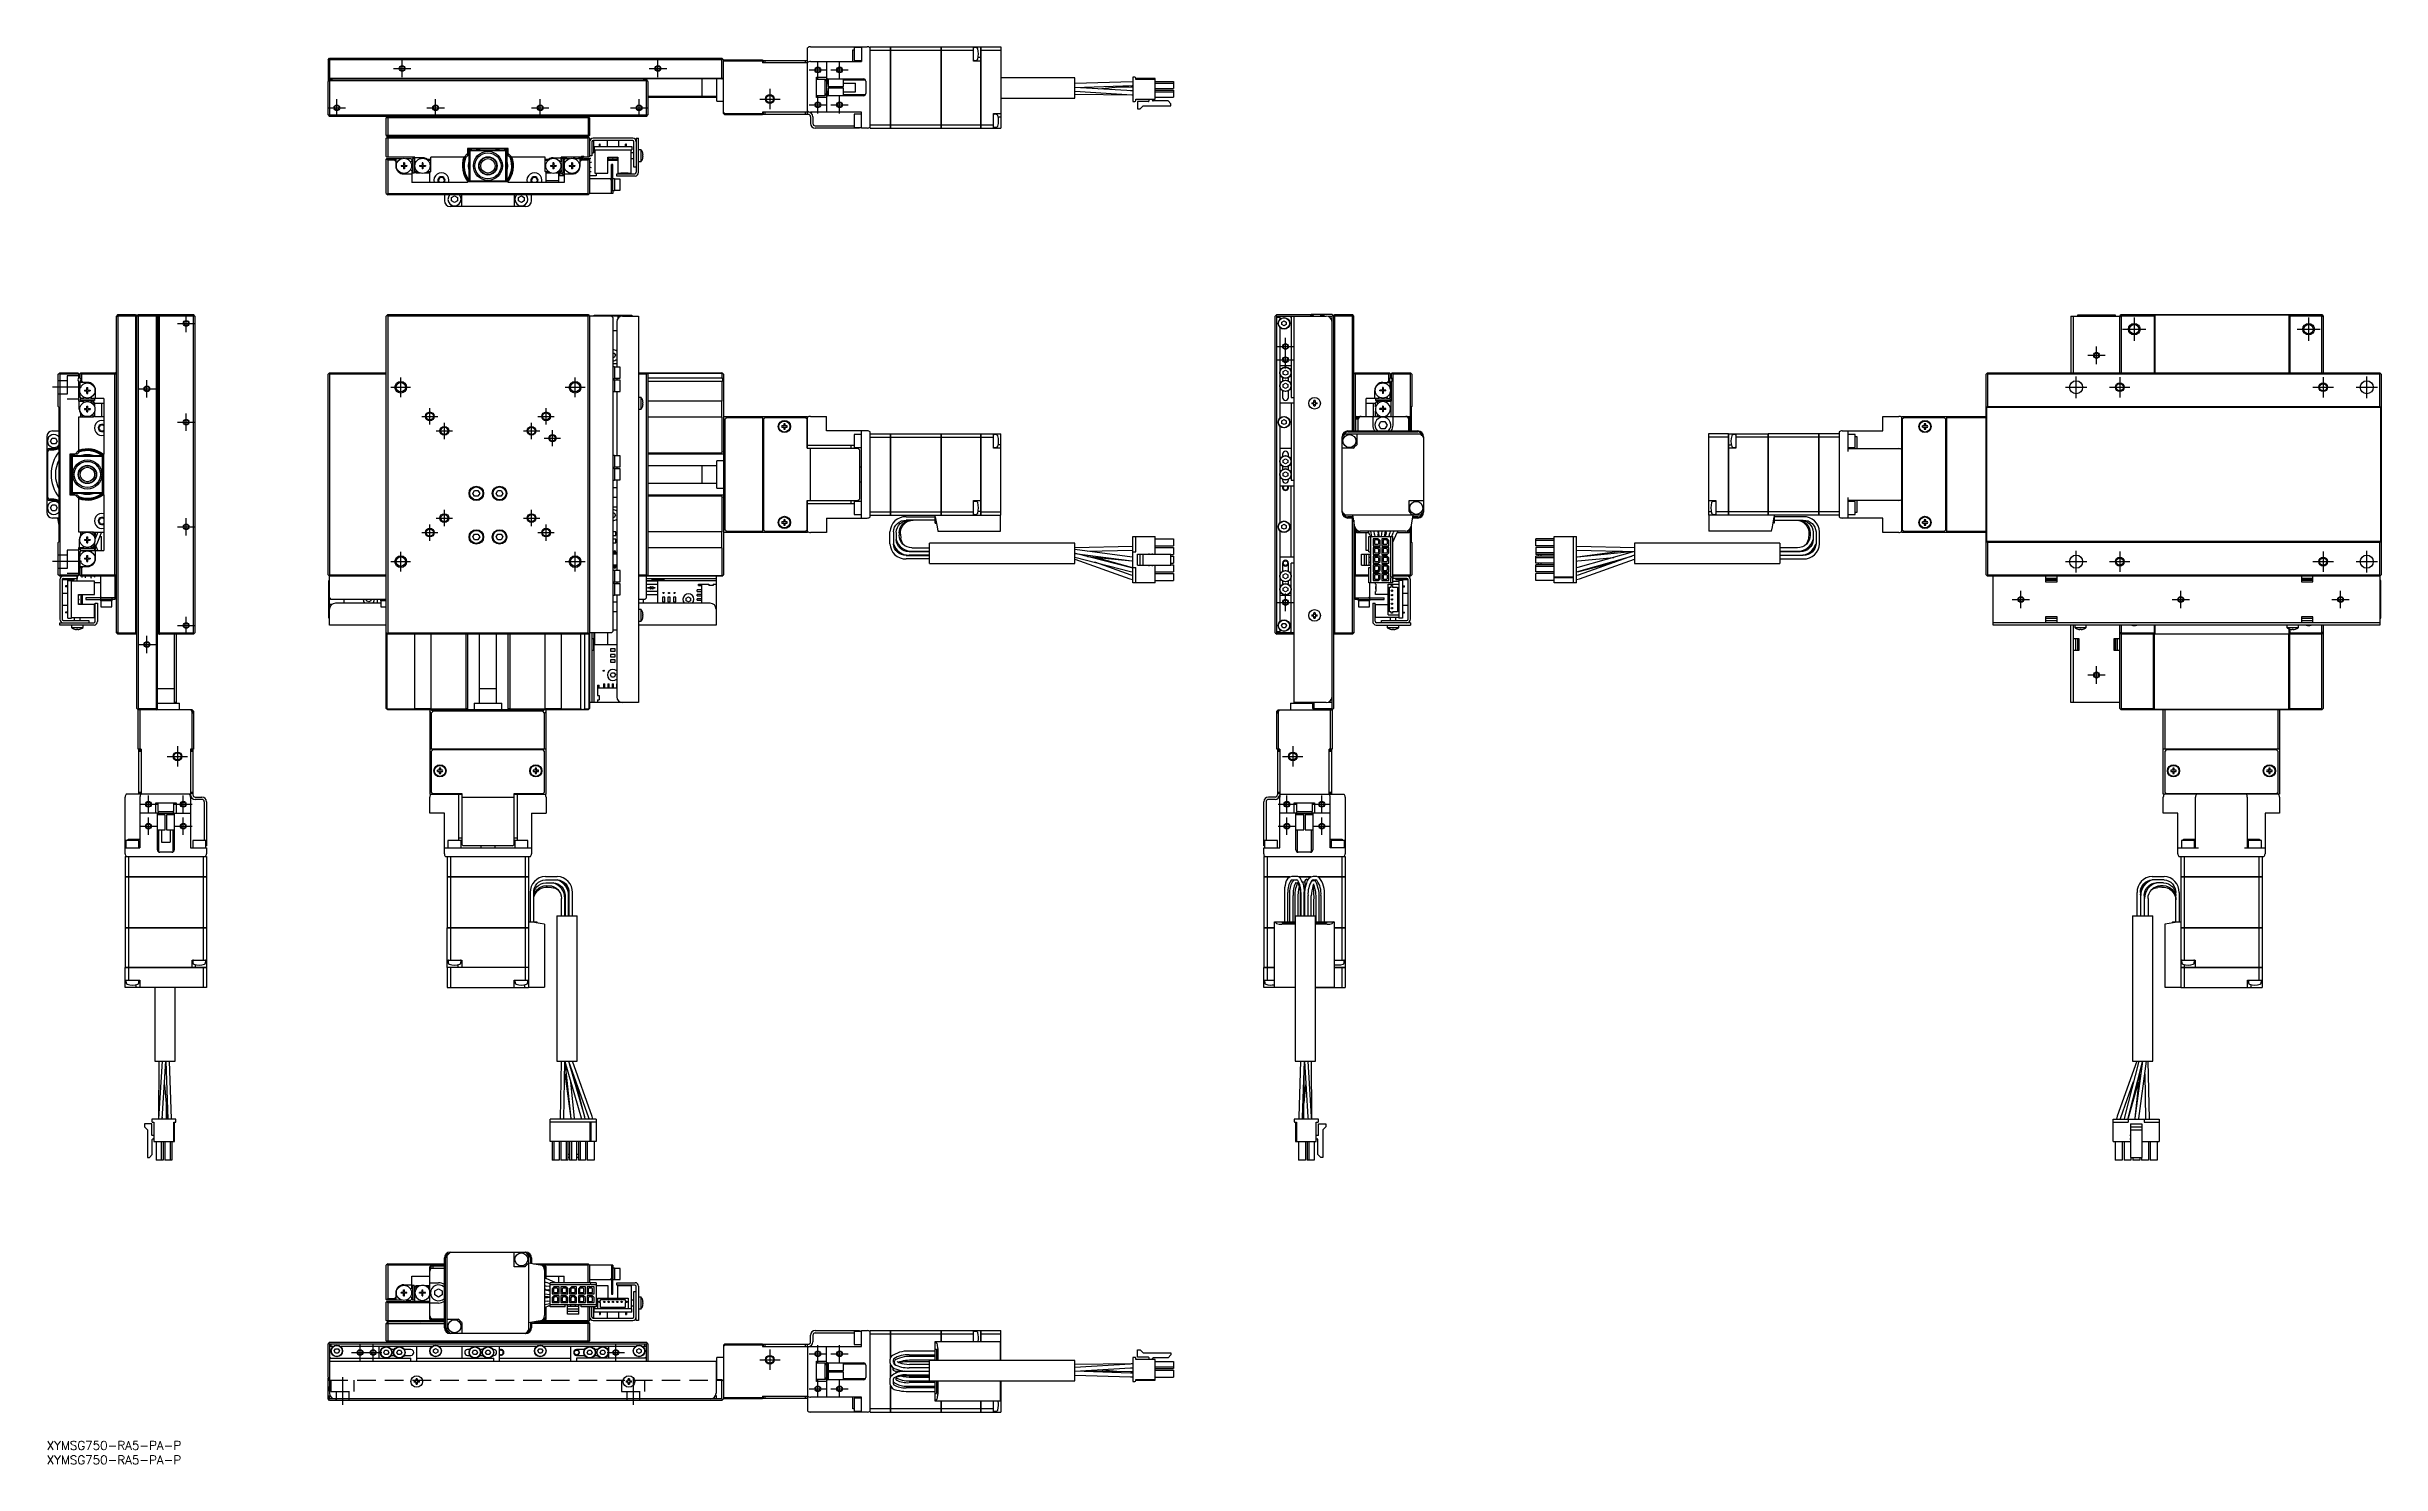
# Model space of a CAD drawing. Extents: x 0 to 803, y -8 to 480.
import ezdxf

# ---------------------------------------------------------------- set-up
doc = ezdxf.new("R2010")
doc.units = 0
doc.header["$LTSCALE"] = 0.5
doc.linetypes.add('CENTER', pattern=[50.8, 31.75, -6.35, 6.35, -6.35])
doc.linetypes.add('DASHED', pattern=[19.05, 12.7, -6.35])
for name, color, linetype in [('MSM_CENTER', 1, 'CENTER'), ('MSM_CONTINUOUS', 7, 'CONTINUOUS'), ('MSM_DASHED', 4, 'DASHED'), ('MSM_NARROW', 5, 'CONTINUOUS'), ('MSM_PART_NUMBER', 7, 'CONTINUOUS')]:
    doc.layers.add(name, color=color, linetype=linetype)
doc.styles.get("Standard").update_dxf_attribs({"font": 'txt.shx', "height": 1, "bigfont": 'bigfont.shx'})

msp = doc.modelspace()

# ---------------------------------------------------------------- texts
at = {"layer": 'MSM_PART_NUMBER'}
for p in [(0, -3), (0, -8)]:
    msp.add_text('XYMSG750-RA5-PA-P', height=3, dxfattribs=at).set_placement(p)

# ---------------------------------------------------------------- linework, layer by layer
at = {"layer": 'MSM_CENTER'}
for p, q in [((122.32, 469.31), (122.32, 475.31)), ((210.32, 469.31), (210.32, 475.31)), ((265.32, 468.81), (265.32, 474.81)), ((272.82, 468.81), (272.82, 474.81)), ((119.32, 472.31), (125.32, 472.31)), ((207.32, 472.31), (213.32, 472.31)), ((262.32, 471.81), (268.32, 471.81)), ((269.82, 471.81), (275.82, 471.81)), ((96.82, 458.81), (102.82, 458.81)), ((99.82, 455.81), (99.82, 461.81)), ((130.82, 458.81), (136.82, 458.81)), ((133.82, 455.81), (133.82, 461.81)), ((166.82, 458.81), (172.82, 458.81)), ((169.82, 455.81), (169.82, 461.81)), ((200.82, 458.81), (206.82, 458.81)), ((203.82, 455.81), (203.82, 461.81)), ((245.32, 461.81), (252.32, 461.81)), ((248.82, 465.31), (248.82, 458.31)), ((262.32, 459.81), (268.32, 459.81)), ((265.32, 456.81), (265.32, 462.81)), ((269.82, 459.81), (275.82, 459.81)), ((272.82, 456.81), (272.82, 462.81)), ((48, 381.61), (48, 387.61)), ((718.27, 386.61), (718.27, 378.61)), ((778.27, 386.61), (778.27, 378.61)), ((45, 384.61), (51, 384.61)), ((426.24, 369.11), (426.24, 379.61)), ((714.27, 382.61), (722.27, 382.61)), ((774.27, 382.61), (782.27, 382.61)), ((423.24, 376.61), (429.24, 376.61)), ((423.24, 372.11), (429.24, 372.11)), ((702.27, 373.61), (708.27, 373.61)), ((705.27, 370.61), (705.27, 376.61)), ((12, 362.61), (2, 362.61)), ((31.5, 362.11), (37.5, 362.11)), ((34.5, 359.11), (34.5, 365.11)), ((118.42, 362.61), (125.22, 362.61)), ((121.82, 359.21), (121.82, 366.01)), ((178.42, 362.61), (185.22, 362.61)), ((181.82, 359.21), (181.82, 366.01)), ((694.57, 362.61), (701.97, 362.61)), ((698.27, 358.91), (698.27, 366.31)), ((709.77, 362.61), (716.77, 362.61)), ((713.27, 366.11), (713.27, 359.11)), ((779.77, 362.61), (786.77, 362.61)), ((783.27, 366.11), (783.27, 359.11)), ((794.57, 362.61), (801.97, 362.61)), ((798.27, 358.91), (798.27, 366.31)), ((48, 347.61), (48, 353.61)), ((131.82, 349.81), (131.82, 355.41)), ((171.82, 349.81), (171.82, 355.41)), ((45, 350.61), (51, 350.61)), ((129.02, 352.61), (134.62, 352.61)), ((134.02, 347.61), (139.62, 347.61)), ((136.82, 344.81), (136.82, 350.41)), ((164.02, 347.61), (169.62, 347.61)), ((166.82, 344.81), (166.82, 350.41)), ((169.02, 352.61), (174.62, 352.61)), ((174.02, 342.31), (174.02, 347.91)), ((171.22, 345.11), (176.82, 345.11)), ((45, 314.61), (51, 314.61)), ((48, 311.61), (48, 317.61)), ((131.82, 309.81), (131.82, 315.41)), ((134.02, 317.61), (139.62, 317.61)), ((136.82, 314.81), (136.82, 320.41)), ((164.02, 317.61), (169.62, 317.61)), ((166.82, 314.81), (166.82, 320.41)), ((171.82, 309.81), (171.82, 315.41)), ((121.82, 299.21), (121.82, 306.01)), ((129.02, 312.61), (134.62, 312.61)), ((169.02, 312.61), (174.62, 312.61)), ((181.82, 299.21), (181.82, 306.01)), ((698.27, 298.91), (698.27, 306.31)), ((713.27, 306.11), (713.27, 299.11)), ((783.27, 306.11), (783.27, 299.11)), ((798.27, 298.91), (798.27, 306.31)), ((12, 302.61), (2, 302.61)), ((118.42, 302.61), (125.22, 302.61)), ((178.42, 302.61), (185.22, 302.61)), ((694.57, 302.61), (701.97, 302.61)), ((709.77, 302.61), (716.77, 302.61)), ((779.77, 302.61), (786.77, 302.61)), ((794.57, 302.61), (801.97, 302.61)), ((426.24, 285.61), (426.24, 291.61)), ((676.27, 289.61), (682.27, 289.61)), ((679.27, 286.61), (679.27, 292.61)), ((731.27, 289.61), (737.27, 289.61)), ((734.27, 286.61), (734.27, 292.61)), ((786.27, 289.61), (792.27, 289.61)), ((789.27, 286.61), (789.27, 292.61)), ((48, 277.61), (48, 283.61)), ((423.24, 288.61), (429.24, 288.61)), ((31.5, 274.11), (37.5, 274.11)), ((34.5, 271.11), (34.5, 277.11)), ((45, 280.61), (51, 280.61)), ((705.27, 260.61), (705.27, 266.61)), ((702.27, 263.61), (708.27, 263.61)), ((41.5, 235.61), (48.5, 235.61)), ((45, 239.11), (45, 232.11)), ((425.24, 235.61), (432.24, 235.61)), ((428.74, 239.11), (428.74, 232.11)), ((32, 219.11), (38, 219.11)), ((35, 216.11), (35, 222.11)), ((44, 219.11), (50, 219.11)), ((47, 216.11), (47, 222.11)), ((423.74, 219.11), (429.74, 219.11)), ((426.74, 216.11), (426.74, 222.11)), ((435.74, 219.11), (441.74, 219.11)), ((438.74, 216.11), (438.74, 222.11)), ((32, 211.61), (38, 211.61)), ((35, 208.61), (35, 214.61)), ((44, 211.61), (50, 211.61)), ((47, 208.61), (47, 214.61)), ((423.74, 211.61), (429.74, 211.61)), ((426.74, 208.61), (426.74, 214.61)), ((435.74, 211.61), (441.74, 211.61)), ((438.74, 208.61), (438.74, 214.61)), ((107.82, 27.5), (107.82, 33.5)), ((112.32, 27.5), (112.32, 33.5)), ((195.82, 27.5), (195.82, 33.5)), ((265.32, 27), (265.32, 33)), ((272.82, 27), (272.82, 33)), ((104.82, 30.5), (115.32, 30.5)), ((192.82, 30.5), (198.82, 30.5)), ((245.32, 28), (252.32, 28)), ((248.82, 31.5), (248.82, 24.5)), ((262.32, 30), (268.32, 30)), ((269.82, 30), (275.82, 30)), ((101.82, 22), (101.82, 12.5)), ((201.82, 22), (201.82, 12.5)), ((262.32, 18), (268.32, 18)), ((265.32, 15), (265.32, 21)), ((269.82, 18), (275.82, 18)), ((272.82, 15), (272.82, 21))]:
    msp.add_line(p, q, dxfattribs=at)
at = {"layer": 'MSM_CONTINUOUS'}
for p, q in [((96.82, 475.31), (97.32, 475.81)), ((96.82, 475.31), (96.82, 468.11)), ((97.07, 475.56), (97.32, 475.31)), ((97.32, 475.81), (232.32, 475.81)), ((232.32, 475.31), (97.32, 475.31)), ((97.32, 475.31), (97.32, 469.01)), ((232.82, 475.31), (232.32, 475.81)), ((232.32, 475.31), (232.57, 475.56)), ((232.32, 469.01), (232.32, 475.31)), ((232.82, 475.31), (246.32, 475.31)), ((232.82, 456.81), (232.82, 475.31)), ((246.32, 474.81), (232.82, 474.81)), ((246.32, 475.31), (246.32, 474.31)), ((261.82, 474.31), (246.32, 474.31)), ((246.62, 474.31), (246.62, 475.11)), ((246.62, 475.11), (261.62, 475.11)), ((247.12, 475.11), (247.12, 474.31)), ((261.12, 474.31), (261.12, 475.11)), ((261.62, 475.11), (261.62, 474.31)), ((261.82, 474.33), (261.82, 479.43)), ((261.82, 457.31), (261.82, 474.31)), ((262.82, 479.81), (282.32, 479.81)), ((262.82, 474.71), (280.32, 474.71)), ((268.32, 474.71), (268.32, 468.69)), ((277.32, 478.76), (277.82, 478.76)), ((277.32, 474.71), (277.32, 478.76)), ((277.82, 479.56), (277.82, 475.06)), ((280.32, 479.56), (277.82, 479.56)), ((277.82, 475.06), (280.32, 475.06)), ((280.32, 479.81), (280.32, 474.71)), ((283.32, 451.81), (283.32, 479.81)), ((283.32, 479.81), (290.31, 479.81)), ((283.32, 478.66), (290.31, 478.66)), ((290.31, 451.81), (290.31, 479.81)), ((290.32, 479.8), (290.31, 479.8)), ((290.32, 478.65), (290.31, 478.65)), ((290.32, 479.81), (290.32, 451.81)), ((290.32, 479.81), (307.81, 479.81)), ((290.32, 478.66), (307.81, 478.66)), ((307.81, 451.81), (307.81, 479.81)), ((307.82, 479.8), (307.81, 479.8)), ((307.82, 478.65), (307.81, 478.65)), ((307.82, 479.81), (307.82, 451.81)), ((307.82, 479.81), (321.42, 479.81)), ((307.82, 478.66), (318.92, 478.66)), ((318.92, 474.81), (318.92, 479.81)), ((321.42, 474.81), (318.92, 474.81)), ((319.91, 479.48), (319.14, 479.55)), ((319.14, 475.08), (319.91, 475.15)), ((321.42, 476.06), (320.49, 476.06)), ((321.42, 451.81), (321.42, 479.81)), ((321.42, 479.8), (321.43, 479.8)), ((321.42, 478.65), (321.43, 478.65)), ((321.43, 479.81), (321.43, 451.81)), ((321.43, 479.81), (328.32, 479.81)), ((321.43, 478.66), (328.32, 478.66)), ((328.32, 479.81), (328.32, 451.81)), ((232.42, 468.81), (96.82, 468.81)), ((98.22, 468.61), (96.82, 468.61)), ((97.32, 468.31), (96.82, 467.81)), ((96.92, 468.01), (96.82, 468.11)), ((96.82, 456.31), (96.82, 467.81)), ((96.92, 467.91), (96.92, 468.11)), ((97.32, 469.01), (97.12, 468.81)), ((97.92, 468.41), (97.22, 468.41)), ((97.32, 468.11), (97.22, 468.21)), ((97.32, 469.01), (232.32, 469.01)), ((97.32, 468.31), (206.32, 468.31)), ((97.32, 468.11), (97.32, 456.31)), ((206.32, 468.11), (97.32, 468.11)), ((98.22, 468.31), (98.22, 468.61)), ((205.42, 468.31), (205.42, 468.71)), ((232.32, 468.71), (205.42, 468.71)), ((206.42, 468.41), (205.72, 468.41)), ((206.82, 467.81), (206.32, 468.31)), ((206.42, 468.21), (206.32, 468.11)), ((206.32, 456.31), (206.32, 468.11)), ((206.72, 468.11), (206.72, 467.91)), ((206.82, 467.81), (206.82, 456.31)), ((225.52, 462.81), (225.52, 468.71)), ((230.52, 461.06), (230.52, 468.71)), ((232.47, 468.86), (232.32, 469.01)), ((232.32, 468.71), (232.42, 468.81)), ((232.42, 468.81), (232.47, 468.86)), ((232.47, 468.86), (232.82, 469.21)), ((264.82, 469.31), (268.32, 469.31)), ((264.82, 462.31), (264.82, 469.31)), ((267.82, 468.56), (264.82, 468.56)), ((267.82, 463.06), (267.82, 468.56)), ((268.32, 468.69), (268.42, 468.69)), ((268.34, 468.66), (268.42, 468.69)), ((268.42, 462.94), (268.42, 468.69)), ((268.62, 468.31), (268.42, 468.11)), ((268.42, 466.95), (268.62, 467.31)), ((268.62, 468.71), (281.02, 468.71)), ((268.62, 468.31), (268.62, 467.31)), ((268.92, 468.31), (268.62, 468.31)), ((268.62, 467.31), (268.92, 467.31)), ((268.92, 468.71), (268.92, 466.06)), ((268.92, 466.06), (274.12, 466.06)), ((274.12, 466.06), (274.12, 468.71)), ((281.72, 468.31), (274.12, 468.31)), ((274.12, 467.31), (278.32, 467.31)), ((278.32, 464.31), (278.32, 467.31)), ((281.82, 467.91), (281.82, 463.71)), ((353.72, 469.05), (328.32, 469.05)), ((353.72, 462.05), (353.72, 469.05)), ((373.61, 467.76), (353.72, 467.11)), ((353.72, 465.81), (373.65, 466.46)), ((361.88, 465.31), (373.44, 466.43)), ((368.2, 465.92), (373.06, 465.96)), ((373.06, 465.96), (373.72, 465.96)), ((373.44, 466.43), (373.72, 466.45)), ((373.72, 467.76), (373.61, 467.76)), ((373.65, 466.46), (373.72, 466.46)), ((373.72, 469.28), (373.72, 461)), ((374.44, 469.28), (373.72, 469.28)), ((374.74, 468.57), (374.74, 468.98)), ((381.37, 468.82), (374.74, 468.82)), ((381.37, 468.57), (374.74, 468.57)), ((381.37, 461.71), (381.37, 468.82)), ((381.37, 467.84), (387.72, 467.84)), ((381.37, 467.24), (387.72, 467.24)), ((387.72, 467.84), (387.72, 465.44)), ((206.82, 462.81), (230.52, 462.81)), ((230.32, 462.31), (206.82, 462.31)), ((230.32, 462.81), (230.32, 462.31)), ((230.52, 461.06), (232.82, 461.06)), ((264.82, 463.06), (267.82, 463.06)), ((268.32, 462.31), (264.82, 462.31)), ((268.32, 462.94), (268.32, 457.31)), ((268.32, 462.94), (268.42, 462.94)), ((268.42, 462.94), (268.33, 462.97)), ((268.62, 464.31), (268.42, 464.68)), ((268.42, 463.51), (268.62, 463.31)), ((268.62, 464.31), (268.62, 463.31)), ((268.62, 464.31), (268.92, 464.31)), ((268.62, 463.31), (268.92, 463.31)), ((281.02, 462.91), (268.62, 462.91)), ((268.92, 465.56), (268.92, 462.91)), ((274.12, 465.56), (268.92, 465.56)), ((274.12, 462.91), (274.12, 465.56)), ((274.12, 464.31), (278.32, 464.31)), ((274.12, 463.31), (281.72, 463.31)), ((328.32, 462.05), (353.72, 462.05)), ((353.72, 464.51), (373.52, 463.27)), ((353.72, 463.42), (373.39, 463.27)), ((373.6, 464.57), (353.74, 465.81)), ((373.72, 464.58), (372.94, 464.61)), ((373.39, 463.27), (373.72, 463.26)), ((373.52, 463.27), (373.72, 463.26)), ((373.72, 464.57), (373.6, 464.57)), ((373.72, 461), (374.44, 461)), ((374.74, 461.71), (381.37, 461.71)), ((374.74, 461.3), (374.74, 461.71)), ((379.12, 460.96), (375.27, 460.96)), ((375.27, 460.96), (375.27, 458.43)), ((375.27, 458.43), (376.27, 458.43)), ((376.27, 458.43), (377.29, 459.45)), ((377.29, 459.45), (386.83, 459.45)), ((379.27, 461.71), (379.27, 461.11)), ((380.42, 461.43), (380.42, 461.71)), ((385.83, 461.15), (380.7, 461.15)), ((381.37, 465.44), (387.72, 465.44)), ((381.37, 464.84), (387.72, 464.84)), ((381.37, 464.24), (387.72, 464.24)), ((381.37, 462.44), (387.72, 462.44)), ((386.83, 460.15), (385.83, 461.15)), ((386.83, 459.45), (386.83, 460.15)), ((387.72, 464.84), (387.72, 462.44)), ((96.82, 456.31), (97.32, 455.81)), ((97.07, 456.06), (97.32, 456.31)), ((97.32, 456.31), (206.32, 456.31)), ((206.32, 455.81), (97.32, 455.81)), ((116.82, 455.31), (117.32, 455.81)), ((186.82, 455.31), (116.82, 455.31)), ((116.82, 449.31), (116.82, 455.31)), ((117.32, 455.31), (117.53, 455.81)), ((117.32, 455.31), (117.32, 448.81)), ((128.62, 455.51), (128.32, 455.81)), ((128.62, 455.51), (174.72, 455.51)), ((175.02, 455.81), (174.72, 455.51)), ((186.12, 455.81), (186.32, 455.31)), ((186.82, 455.31), (186.32, 455.81)), ((186.32, 455.31), (186.32, 448.81)), ((186.82, 455.31), (186.82, 449.31)), ((206.32, 456.31), (206.57, 456.06)), ((206.32, 455.81), (206.82, 456.31)), ((232.82, 457.12), (233.44, 456.81)), ((233.32, 456.31), (232.82, 456.81)), ((246.32, 456.31), (233.32, 456.31)), ((233.44, 456.81), (246.32, 456.81)), ((233.44, 456.81), (233.94, 456.31)), ((262.02, 457.31), (246.32, 457.31)), ((246.32, 457.31), (246.32, 456.31)), ((246.62, 456.51), (246.62, 457.31)), ((262.02, 456.51), (246.62, 456.51)), ((247.12, 457.31), (247.12, 456.51)), ((261.12, 456.51), (261.12, 457.31)), ((261.62, 457.31), (261.62, 456.51)), ((280.32, 457.31), (262.82, 457.31)), ((262.82, 455.71), (262.82, 453.41)), ((263.62, 455.71), (263.62, 453.41)), ((264.42, 452.61), (277.82, 452.61)), ((279.62, 451.81), (264.42, 451.81)), ((277.82, 456.56), (277.82, 452.06)), ((280.32, 456.56), (277.82, 456.56)), ((277.82, 452.06), (280.32, 452.06)), ((279.12, 451.81), (279.12, 452.06)), ((279.62, 452.06), (279.62, 451.81)), ((280.32, 451.81), (280.32, 457.31)), ((282.32, 451.81), (280.32, 451.81)), ((283.32, 452.97), (290.31, 452.97)), ((283.32, 451.81), (290.31, 451.81)), ((290.32, 452.97), (290.31, 452.97)), ((290.32, 451.82), (290.31, 451.82)), ((290.32, 452.97), (307.81, 452.97)), ((290.32, 451.81), (307.81, 451.81)), ((307.82, 452.97), (307.81, 452.97)), ((307.82, 451.82), (307.81, 451.82)), ((307.82, 452.97), (321.42, 452.97)), ((307.82, 451.81), (321.42, 451.81)), ((321.42, 452.97), (321.43, 452.97)), ((321.42, 451.82), (321.43, 451.82)), ((321.43, 452.97), (325.82, 452.97)), ((321.43, 451.81), (328.32, 451.81)), ((325.82, 451.81), (325.82, 456.81)), ((325.82, 456.81), (328.32, 456.81)), ((326.8, 456.48), (326.03, 456.55)), ((326.03, 452.08), (326.8, 452.15)), ((328.32, 455.56), (327.38, 455.56)), ((116.82, 449.31), (117.32, 448.81)), ((186.82, 449.31), (116.82, 449.31)), ((116.82, 448.31), (117.32, 448.81)), ((116.82, 442.01), (116.82, 448.31)), ((117.02, 441.81), (116.82, 442.01)), ((126.62, 441.81), (117.02, 441.81)), ((117.07, 448.56), (117.32, 448.31)), ((186.32, 448.81), (117.32, 448.81)), ((117.32, 448.31), (117.32, 441.81)), ((186.32, 448.31), (117.32, 448.31)), ((126.62, 440.36), (126.62, 441.81)), ((128.72, 448.51), (128.42, 448.81)), ((128.72, 448.51), (174.92, 448.51)), ((144.32, 441.81), (132.12, 441.81)), ((132.12, 436.81), (132.12, 441.81)), ((136.82, 448.51), (136.82, 448.81)), ((143.62, 441.81), (144.82, 443.02)), ((144.82, 442.31), (144.32, 441.81)), ((158.82, 444.81), (144.82, 444.81)), ((144.82, 444.81), (144.82, 442.31)), ((145.32, 443.51), (146.12, 444.31)), ((145.32, 434.11), (145.32, 443.51)), ((145.62, 443.81), (145.62, 433.81)), ((157.82, 444.01), (145.82, 444.01)), ((146.12, 444.31), (157.52, 444.31)), ((157.52, 444.31), (158.32, 443.51)), ((158.02, 433.81), (158.02, 443.81)), ((158.32, 443.51), (158.32, 434.11)), ((158.82, 442.31), (158.82, 444.81)), ((158.82, 443.02), (160.03, 441.81)), ((159.32, 441.81), (158.82, 442.31)), ((171.52, 441.81), (159.32, 441.81)), ((166.82, 448.81), (166.82, 448.51)), ((167.53, 448.81), (169.23, 448.51)), ((171.52, 436.81), (171.52, 441.81)), ((175.22, 448.81), (174.92, 448.51)), ((186.62, 441.81), (177.02, 441.81)), ((177.02, 440.36), (177.02, 441.81)), ((186.82, 449.31), (186.32, 448.81)), ((186.32, 448.81), (186.82, 448.31)), ((186.32, 448.31), (186.57, 448.56)), ((186.32, 441.81), (186.32, 448.31)), ((186.82, 442.01), (186.62, 441.81)), ((186.82, 448.31), (186.82, 442.01)), ((187.62, 442.31), (186.82, 442.31)), ((187.62, 447.11), (187.62, 442.31)), ((187.62, 443.31), (188.12, 443.31)), ((188.12, 447.31), (187.68, 447.31)), ((201.62, 448.31), (188.02, 448.31)), ((201.62, 447.51), (188.02, 447.51)), ((188.12, 447.31), (188.12, 443.31)), ((188.57, 443.63), (188.12, 443.63)), ((188.32, 445.51), (188.32, 444.31)), ((188.32, 445.51), (201.32, 445.51)), ((188.32, 444.31), (201.32, 444.31)), ((188.57, 444.31), (188.57, 436.31)), ((190.45, 446.31), (190.2, 446.31)), ((190.2, 445.51), (190.2, 446.31)), ((190.45, 445.51), (190.45, 446.31)), ((192.82, 447.51), (192.82, 445.51)), ((193.07, 436.31), (193.07, 441.81)), ((193.07, 441.81), (196.57, 441.81)), ((196.57, 441.81), (196.57, 436.31)), ((196.82, 445.51), (196.82, 447.51)), ((199.45, 446.31), (199.2, 446.31)), ((199.2, 445.51), (199.2, 446.31)), ((199.45, 445.51), (199.45, 446.31)), ((201.07, 436.31), (201.07, 444.31)), ((202.02, 443.31), (201.07, 443.31)), ((201.32, 445.51), (201.32, 444.31)), ((202.02, 438.31), (202.02, 447.11)), ((202.82, 448.31), (203.62, 448.31)), ((202.82, 448.31), (202.82, 436.61)), ((203.62, 436.51), (203.62, 448.31)), ((204.52, 444.31), (203.62, 444.31)), ((204.52, 440.31), (204.52, 444.31)), ((205.08, 443.24), (205.08, 443.26)), ((205.08, 442.51), (205.21, 442.51)), ((205.08, 442.11), (205.08, 442.51)), ((205.21, 442.11), (205.08, 442.11)), ((117.02, 441.31), (116.82, 441.11)), ((116.82, 429.31), (116.82, 441.11)), ((117.32, 440.81), (116.92, 441.21)), ((117.02, 441.31), (122.21, 441.31)), ((117.32, 440.81), (117.32, 429.31)), ((119.62, 440.81), (117.32, 440.81)), ((120.12, 441.17), (119.62, 440.81)), ((119.62, 440.81), (120.12, 440.31)), ((120.12, 441.31), (120.12, 438.81)), ((121.92, 438.96), (122.72, 438.96)), ((121.92, 438.96), (121.92, 438.67)), ((121.92, 438.67), (122.72, 438.67)), ((122.45, 438.96), (122.45, 438.67)), ((122.78, 439.81), (122.78, 439.02)), ((123.07, 439.81), (122.78, 439.81)), ((122.78, 439.28), (123.07, 439.28)), ((122.78, 438.61), (122.78, 437.81)), ((122.78, 438.34), (123.07, 438.34)), ((123.07, 437.81), (122.78, 437.81)), ((122.92, 436.01), (125.62, 436.01)), ((123.07, 439.81), (123.07, 439.02)), ((123.07, 438.61), (123.07, 437.81)), ((123.13, 438.96), (123.92, 438.96)), ((123.13, 438.67), (123.92, 438.67)), ((123.39, 438.67), (123.39, 438.96)), ((123.64, 441.31), (125.32, 441.31)), ((123.92, 438.96), (123.92, 438.67)), ((125.62, 441.01), (125.32, 441.31)), ((125.36, 440.21), (125.62, 440.36)), ((125.62, 437.26), (125.36, 437.41)), ((125.62, 441.01), (125.62, 440.36)), ((125.62, 437.26), (125.62, 433.11)), ((125.82, 441.31), (125.82, 436.31)), ((126.42, 441.31), (125.82, 441.31)), ((126.42, 436.31), (125.82, 436.31)), ((126.42, 441.31), (126.42, 436.31)), ((129.32, 441.61), (126.62, 441.61)), ((126.62, 440.36), (127, 440.14)), ((126.76, 437.35), (126.62, 437.27)), ((126.62, 436.81), (126.62, 437.27)), ((126.62, 436.81), (127.12, 436.31)), ((126.62, 436.81), (127.66, 436.81)), ((128.61, 436.31), (127.12, 436.31)), ((128.32, 438.96), (128.32, 438.67)), ((128.32, 438.96), (129.12, 438.96)), ((128.32, 438.67), (129.12, 438.67)), ((128.85, 438.96), (128.85, 438.67)), ((129.47, 439.81), (129.18, 439.81)), ((129.18, 439.81), (129.18, 439.02)), ((129.18, 439.28), (129.47, 439.28)), ((129.18, 438.61), (129.18, 437.81)), ((129.18, 438.34), (129.47, 438.34)), ((129.47, 437.81), (129.18, 437.81)), ((129.47, 439.81), (129.47, 439.02)), ((129.47, 438.61), (129.47, 437.81)), ((129.53, 438.96), (130.32, 438.96)), ((129.53, 438.67), (130.32, 438.67)), ((129.79, 438.67), (129.79, 438.96)), ((131.62, 436.31), (130.04, 436.31)), ((130.32, 438.96), (130.32, 438.67)), ((130.92, 441.11), (132.12, 441.11)), ((130.99, 436.81), (132.12, 436.81)), ((132.12, 440.61), (131.47, 440.61)), ((131.62, 436.31), (132.12, 436.81)), ((131.82, 433.11), (131.82, 436.51)), ((146.12, 433.31), (145.32, 434.11)), ((148.66, 435.61), (148.85, 435.61)), ((149.07, 435.39), (148.85, 435.61)), ((149.07, 435.39), (148.91, 435.39)), ((148.96, 440.12), (149.02, 440.19)), ((149.02, 437.44), (148.96, 437.5)), ((149.02, 440.26), (149.02, 440.19)), ((149.02, 437.44), (149.02, 437.37)), ((149.07, 435.25), (149.07, 435.39)), ((149.07, 435.25), (149.07, 435.25)), ((150.76, 441.78), (150.76, 441.78)), ((150.76, 435.85), (150.76, 435.85)), ((154.8, 435.61), (154.57, 435.39)), ((154.74, 435.39), (154.57, 435.39)), ((154.57, 435.39), (154.57, 435.25)), ((154.57, 435.25), (154.57, 435.25)), ((154.8, 435.61), (154.99, 435.61)), ((158.32, 434.11), (157.52, 433.31)), ((171.52, 441.11), (172.73, 441.11)), ((172.18, 440.61), (171.52, 440.61)), ((171.52, 436.81), (172.66, 436.81)), ((171.52, 436.81), (172.02, 436.31)), ((173.61, 436.31), (171.77, 436.31)), ((171.77, 436.31), (171.77, 433.11)), ((171.77, 433.81), (176.27, 433.81)), ((171.82, 436.31), (171.82, 436.51)), ((171.84, 436.5), (171.82, 436.5)), ((173.32, 438.96), (173.32, 438.67)), ((173.32, 438.96), (174.12, 438.96)), ((173.32, 438.67), (174.12, 438.67)), ((173.85, 438.96), (173.85, 438.67)), ((174.18, 439.81), (174.18, 439.02)), ((174.47, 439.81), (174.18, 439.81)), ((174.18, 439.28), (174.47, 439.28)), ((174.18, 438.61), (174.18, 437.81)), ((174.18, 438.34), (174.47, 438.34)), ((174.47, 437.81), (174.18, 437.81)), ((174.32, 441.61), (177.02, 441.61)), ((174.47, 439.81), (174.47, 439.02)), ((174.47, 438.61), (174.47, 437.81)), ((174.53, 438.96), (175.32, 438.96)), ((174.53, 438.67), (175.32, 438.67)), ((174.79, 438.67), (174.79, 438.96)), ((176.52, 436.31), (175.04, 436.31)), ((175.32, 438.96), (175.32, 438.67)), ((175.99, 436.81), (177.02, 436.81)), ((176.27, 433.11), (176.27, 436.31)), ((176.27, 435.81), (177.45, 436.31)), ((178.02, 435.35), (176.27, 435.35)), ((176.52, 436.31), (177.02, 436.81)), ((177.02, 440.36), (176.65, 440.14)), ((176.89, 437.35), (177.02, 437.27)), ((178.99, 441.31), (177.02, 441.74)), ((177.45, 441.31), (177.02, 441.5)), ((177.02, 436.81), (177.02, 437.27)), ((177.22, 441.31), (177.22, 436.31)), ((177.82, 441.31), (177.22, 441.31)), ((177.82, 436.31), (177.22, 436.31)), ((177.82, 441.31), (177.82, 436.31)), ((178.07, 441.05), (177.82, 441.16)), ((177.82, 436.47), (178.02, 436.56)), ((178.32, 441.31), (178.02, 441.01)), ((178.02, 440.36), (178.02, 441.01)), ((178.28, 440.21), (178.02, 440.36)), ((178.02, 437.26), (178.28, 437.41)), ((178.02, 437.26), (178.02, 433.11)), ((178.02, 436.01), (180.72, 436.01)), ((178.32, 441.31), (180.01, 441.31)), ((179.72, 438.96), (180.52, 438.96)), ((179.72, 438.96), (179.72, 438.67)), ((179.72, 438.67), (180.52, 438.67)), ((180.25, 438.96), (180.25, 438.67)), ((180.58, 439.81), (180.58, 439.02)), ((180.87, 439.81), (180.58, 439.81)), ((180.58, 439.28), (180.87, 439.28)), ((180.58, 438.61), (180.58, 437.81)), ((180.58, 438.34), (180.87, 438.34)), ((180.87, 437.81), (180.58, 437.81)), ((180.87, 439.81), (180.87, 439.02)), ((180.87, 438.61), (180.87, 437.81)), ((180.93, 438.96), (181.72, 438.96)), ((180.93, 438.67), (181.72, 438.67)), ((181.19, 438.67), (181.19, 438.96)), ((181.44, 441.31), (183.76, 441.31)), ((181.72, 438.96), (181.72, 438.67)), ((184.5, 441.36), (182.98, 441.31)), ((183.52, 438.81), (183.52, 441.31)), ((184.02, 440.81), (183.52, 441.17)), ((183.52, 440.31), (184.02, 440.81)), ((186.32, 440.81), (184.02, 440.81)), ((184.66, 441.37), (184.5, 441.36)), ((185.09, 441.31), (186.62, 441.31)), ((186.72, 441.21), (186.32, 440.81)), ((186.32, 429.31), (186.32, 440.81)), ((186.62, 441.31), (186.82, 441.11)), ((186.97, 441.3), (186.68, 441.25)), ((186.82, 441.11), (186.82, 429.31)), ((186.82, 439.96), (187.2, 440.02)), ((187.14, 438.19), (186.82, 438.22)), ((186.82, 436.91), (187.03, 436.9)), ((189.07, 435.35), (186.82, 435.35)), ((195.32, 434.31), (186.82, 434.31)), ((187.26, 441.36), (186.97, 441.3)), ((187.03, 436.9), (187.32, 436.87)), ((187.43, 438.16), (187.14, 438.19)), ((187.2, 440.02), (187.49, 440.08)), ((188.57, 436.31), (193.07, 436.31)), ((189.07, 436.31), (189.07, 435.35)), ((196.57, 441.11), (193.07, 441.11)), ((196.57, 440.61), (193.07, 440.61)), ((193.82, 434.31), (194.32, 433.81)), ((194.32, 429.31), (194.32, 439.31)), ((194.82, 439.31), (194.32, 439.31)), ((194.82, 430.31), (194.82, 439.31)), ((195.32, 434.31), (195.32, 430.31)), ((197.32, 434.21), (195.32, 434.21)), ((196.12, 435.31), (196.12, 436.11)), ((196.12, 436.11), (202.32, 436.11)), ((202.42, 435.31), (196.12, 435.31)), ((196.57, 436.31), (197.57, 436.31)), ((197.32, 430.41), (197.32, 434.21)), ((197.57, 436.31), (197.57, 436.41)), ((197.57, 436.41), (200.07, 436.41)), ((198.37, 436.41), (198.37, 436.31)), ((198.37, 436.31), (199.27, 436.31)), ((198.75, 436.41), (198.75, 436.31)), ((198.9, 436.41), (198.9, 436.31)), ((199.27, 436.41), (199.27, 436.31)), ((200.07, 436.31), (200.07, 436.41)), ((200.07, 436.31), (201.07, 436.31)), ((201.07, 441.31), (202.02, 441.31)), ((202.82, 438.31), (202.02, 438.31)), ((203.62, 440.31), (204.52, 440.31)), ((205.08, 441.36), (205.08, 441.39)), ((116.82, 429.31), (117.32, 428.81)), ((117.07, 429.06), (117.32, 429.31)), ((117.32, 429.31), (186.32, 429.31)), ((186.32, 428.81), (117.32, 428.81)), ((144.82, 433.11), (125.62, 433.11)), ((136.82, 428.81), (136.82, 426.81)), ((139.32, 427.89), (140.32, 428.47)), ((139.32, 426.74), (139.32, 427.89)), ((140.32, 426.16), (139.32, 426.74)), ((140.32, 428.47), (141.32, 427.89)), ((141.32, 426.74), (140.32, 426.16)), ((141.32, 427.89), (141.32, 426.74)), ((142.82, 424.81), (142.82, 428.81)), ((144.82, 433.11), (144.82, 433.31)), ((158.82, 433.31), (144.82, 433.31)), ((145.82, 433.61), (157.82, 433.61)), ((158.82, 433.11), (158.82, 433.31)), ((178.02, 433.11), (158.82, 433.11)), ((160.82, 428.81), (160.82, 424.81)), ((162.32, 427.89), (163.32, 428.47)), ((162.32, 426.74), (162.32, 427.89)), ((163.32, 426.16), (162.32, 426.74)), ((163.32, 428.47), (164.32, 427.89)), ((164.32, 426.74), (163.32, 426.16)), ((164.32, 427.89), (164.32, 426.74)), ((167.53, 428.81), (166.82, 428.69)), ((166.82, 426.81), (166.82, 428.81)), ((186.82, 429.31), (186.32, 428.81)), ((186.32, 429.31), (186.57, 429.06)), ((194.82, 429.31), (186.82, 429.31)), ((194.32, 430.31), (195.32, 430.31)), ((194.82, 430.31), (194.82, 429.31)), ((195.32, 430.41), (197.32, 430.41)), ((142.82, 424.81), (138.82, 424.81)), ((160.82, 424.81), (142.82, 424.81)), ((164.82, 424.81), (160.82, 424.81)), ((24.5, 387.61), (24, 387.11)), ((24.5, 387.11), (24, 386.9)), ((24, 278.11), (24, 387.11)), ((24.5, 387.61), (24.5, 277.61)), ((24.5, 387.61), (30.5, 387.61)), ((31, 387.11), (24.5, 387.11)), ((30.5, 387.61), (30.5, 277.61)), ((30.5, 387.61), (31, 387.11)), ((31.5, 387.61), (31, 387.11)), ((31, 252.11), (31, 387.11)), ((31.5, 387.11), (31.25, 387.36)), ((31.5, 387.61), (38.7, 387.61)), ((37.8, 387.11), (31.5, 387.11)), ((31.5, 387.11), (31.5, 252.11)), ((38, 387.31), (37.8, 387.11)), ((37.8, 252.11), (37.8, 387.11)), ((38, 387.61), (38, 252.01)), ((38.2, 386.21), (38.2, 387.61)), ((38.5, 386.21), (38.2, 386.21)), ((38.4, 387.21), (38.4, 386.51)), ((39, 387.61), (38.5, 387.11)), ((38.5, 278.11), (38.5, 387.11)), ((38.6, 387.21), (38.7, 387.11)), ((38.7, 387.61), (38.8, 387.51)), ((38.7, 387.51), (38.9, 387.51)), ((50.5, 387.11), (38.7, 387.11)), ((38.7, 387.11), (38.7, 278.11)), ((39, 387.61), (50.5, 387.61)), ((51, 387.11), (50.5, 387.61)), ((50.5, 387.11), (50.75, 387.36)), ((50.5, 278.11), (50.5, 387.11)), ((51, 387.11), (51, 278.11)), ((116.82, 387.11), (117.32, 387.61)), ((116.82, 252.11), (116.82, 387.11)), ((117.32, 387.11), (117.07, 387.36)), ((117.32, 387.61), (186.32, 387.61)), ((117.32, 387.11), (117.32, 278.11)), ((186.32, 387.11), (117.32, 387.11)), ((186.32, 387.61), (186.82, 387.11)), ((186.57, 387.36), (186.32, 387.11)), ((186.32, 278.11), (186.32, 387.11)), ((197.57, 387.11), (186.82, 387.11)), ((186.82, 387.11), (186.82, 252.11)), ((188.32, 387.11), (188.32, 387.41)), ((188.32, 387.41), (201.32, 387.41)), ((194.82, 386.61), (194.32, 387.11)), ((194.82, 386.61), (194.82, 278.61)), ((196.57, 387.11), (196.57, 386.38)), ((197.57, 387.03), (197.57, 387.11)), ((198.12, 387.11), (203.62, 387.11)), ((201.32, 387.41), (201.32, 387.11)), ((203.62, 387.11), (203.62, 254.11)), ((423.24, 387.61), (422.74, 387.11)), ((422.74, 278.11), (422.74, 387.11)), ((422.99, 387.36), (423.24, 387.11)), ((423.24, 387.61), (434.74, 387.61)), ((423.24, 278.11), (423.24, 387.11)), ((423.24, 387.11), (440.24, 387.11)), ((424.24, 386.61), (423.24, 386.61)), ((424.24, 387.11), (424.24, 385.93)), ((427.74, 387.11), (428.24, 386.61)), ((428.24, 387.11), (428.24, 359.11)), ((429.24, 254.11), (429.24, 387.11)), ((435.24, 387.11), (434.74, 387.61)), ((434.84, 387.51), (435.04, 387.51)), ((434.94, 387.51), (435.04, 387.61)), ((442.24, 387.61), (435.04, 387.61)), ((435.04, 387.11), (435.14, 387.21)), ((435.34, 387.11), (435.34, 387.21)), ((435.54, 387.11), (435.54, 387.61)), ((435.74, 387.11), (435.74, 387.61)), ((435.94, 387.11), (435.74, 387.31)), ((439.44, 387.41), (438.24, 387.41)), ((438.24, 387.41), (438.24, 387.11)), ((439.44, 387.41), (439.44, 387.11)), ((441.04, 387.11), (442.24, 387.11)), ((442.24, 387.61), (442.74, 387.11)), ((442.49, 387.36), (442.24, 387.11)), ((442.24, 252.11), (442.24, 387.11)), ((443.24, 387.61), (442.74, 387.11)), ((449.24, 387.11), (442.74, 387.11)), ((442.74, 387.11), (442.74, 252.11)), ((443.24, 387.61), (449.24, 387.61)), ((443.24, 277.61), (443.24, 387.61)), ((449.24, 347.61), (449.24, 387.61)), ((449.74, 387.11), (449.24, 387.61)), ((449.24, 387.11), (449.74, 386.9)), ((449.74, 347.61), (449.74, 387.11)), ((696.47, 387.11), (713.27, 387.11)), ((696.47, 387.11), (696.47, 367.61)), ((697.27, 387.11), (697.27, 367.61)), ((711.77, 387.41), (698.77, 387.41)), ((698.77, 387.41), (698.77, 387.11)), ((711.77, 387.11), (711.77, 387.41)), ((713.27, 387.11), (713.77, 387.61)), ((713.27, 387.11), (713.77, 386.9)), ((713.27, 367.61), (713.27, 387.11)), ((713.77, 387.61), (782.77, 387.61)), ((713.98, 387.11), (713.77, 387.61)), ((713.98, 387.11), (713.77, 386.9)), ((713.77, 386.9), (713.77, 367.61)), ((725.07, 387.11), (713.98, 387.11)), ((725.07, 387.11), (725.37, 387.41)), ((725.07, 387.11), (725.07, 367.61)), ((771.47, 387.41), (725.37, 387.41)), ((725.37, 387.41), (725.37, 367.61)), ((771.47, 387.41), (771.77, 387.11)), ((771.47, 387.41), (771.47, 367.61)), ((782.57, 387.11), (771.77, 387.11)), ((771.77, 387.11), (771.77, 367.61)), ((782.77, 387.61), (782.57, 387.11)), ((782.77, 386.9), (782.57, 387.11)), ((782.77, 387.61), (783.27, 387.11)), ((783.27, 387.11), (782.77, 386.9)), ((782.77, 367.61), (782.77, 386.9)), ((783.27, 387.11), (783.27, 367.61)), ((194.82, 382.11), (196.12, 382.11)), ((196.12, 385.11), (196.12, 369.51)), ((424.24, 383.29), (424.24, 351.93)), ((424.99, 385.04), (425.74, 385.48)), ((424.99, 384.18), (424.99, 385.04)), ((425.74, 383.75), (424.99, 384.18)), ((425.74, 385.48), (426.49, 385.04)), ((426.49, 384.18), (425.74, 383.75)), ((426.49, 385.04), (426.49, 384.18)), ((194.82, 374.36), (195.26, 374.36)), ((195.26, 372.86), (194.82, 372.86)), ((196.12, 370.71), (194.82, 370.71)), ((195.32, 369.61), (194.82, 369.61)), ((195.26, 374.36), (195.69, 373.61)), ((195.69, 373.61), (195.26, 372.86)), ((195.32, 369.61), (195.32, 365.61)), ((197.32, 369.51), (195.32, 369.51)), ((197.32, 365.71), (197.32, 369.51)), ((424.24, 370.11), (428.24, 370.11)), ((4, 367.11), (4.5, 367.61)), ((4, 356.01), (4, 367.11)), ((4.5, 367.11), (4.25, 367.36)), ((4.5, 367.61), (10.8, 367.61)), ((4.5, 367.11), (4.5, 298.11)), ((11, 367.11), (4.5, 367.11)), ((10.8, 367.61), (11, 367.41)), ((11, 367.41), (11, 365.87)), ((11, 364.55), (11, 357.81)), ((11.5, 367.41), (11.6, 367.51)), ((11.5, 365.87), (11.5, 367.41)), ((11.5, 362.23), (11.5, 364.55)), ((14, 364.31), (11.5, 364.31)), ((11.7, 367.61), (11.6, 367.51)), ((11.6, 367.51), (12, 367.11)), ((12, 364.81), (11.65, 364.31)), ((11.7, 367.61), (23.5, 367.61)), ((12, 367.11), (12, 364.81)), ((23.5, 367.11), (12, 367.11)), ((12.5, 364.31), (12, 364.81)), ((13, 361.66), (13.8, 361.66)), ((13, 361.66), (13, 361.37)), ((13.53, 361.37), (13.53, 361.66)), ((13.86, 362.51), (14.15, 362.51)), ((13.86, 361.72), (13.86, 362.51)), ((14.15, 361.98), (13.86, 361.98)), ((14.15, 361.72), (14.15, 362.51)), ((14.21, 361.66), (15, 361.66)), ((14.47, 361.37), (14.47, 361.66)), ((15, 361.66), (15, 361.37)), ((16.8, 358.81), (16.8, 361.51)), ((24, 367.11), (23.5, 367.61)), ((23.5, 367.11), (23.75, 367.36)), ((23.5, 298.11), (23.5, 367.11)), ((96.82, 367.11), (97.32, 367.61)), ((96.82, 298.11), (96.82, 367.11)), ((97.07, 367.36), (97.32, 367.11)), ((97.32, 367.61), (116.82, 367.61)), ((97.32, 367.11), (97.32, 298.11)), ((116.82, 367.11), (97.32, 367.11)), ((194.82, 365.61), (195.32, 365.61)), ((195.32, 365.11), (194.82, 365.11)), ((195.32, 365.71), (197.32, 365.71)), ((195.32, 365.11), (195.32, 361.11)), ((197.32, 365.01), (195.32, 365.01)), ((196.12, 365.71), (196.12, 365.01)), ((197.32, 361.21), (197.32, 365.01)), ((203.62, 367.61), (232.32, 367.61)), ((206.32, 367.11), (203.62, 367.11)), ((206.32, 367.61), (206.82, 367.11)), ((206.32, 367.11), (206.57, 367.36)), ((206.32, 298.11), (206.32, 367.11)), ((232.42, 367.41), (206.52, 367.41)), ((206.82, 367.11), (206.82, 298.11)), ((206.82, 365.87), (232.42, 365.87)), ((232.42, 364.55), (206.82, 364.55)), ((232.47, 367.46), (232.32, 367.61)), ((232.42, 367.41), (232.47, 367.46)), ((232.42, 365.87), (232.42, 367.41)), ((232.42, 357.81), (232.42, 364.55)), ((232.47, 367.46), (232.82, 367.11)), ((232.82, 367.11), (232.82, 298.11)), ((425.24, 365.88), (425.24, 364.84)), ((425.49, 368.04), (426.24, 368.48)), ((425.49, 367.18), (425.49, 368.04)), ((426.24, 366.75), (425.49, 367.18)), ((425.49, 363.54), (426.24, 363.98)), ((425.49, 362.68), (425.49, 363.54)), ((426.24, 362.25), (425.49, 362.68)), ((426.24, 368.48), (426.99, 368.04)), ((426.99, 367.18), (426.24, 366.75)), ((426.24, 363.98), (426.99, 363.54)), ((426.99, 362.68), (426.24, 362.25)), ((426.99, 368.04), (426.99, 367.18)), ((426.99, 363.54), (426.99, 362.68)), ((427.24, 364.84), (427.24, 365.88)), ((449.74, 367.11), (450.24, 367.61)), ((449.99, 367.36), (450.24, 367.11)), ((450.24, 367.61), (462.04, 367.61)), ((450.24, 367.11), (450.24, 347.61)), ((461.74, 367.11), (450.24, 367.11)), ((456.94, 358.81), (456.94, 361.51)), ((459.54, 361.66), (458.74, 361.66)), ((458.74, 361.37), (458.74, 361.66)), ((459.27, 361.66), (459.27, 361.37)), ((459.89, 362.51), (459.6, 362.51)), ((459.6, 362.51), (459.6, 361.72)), ((459.89, 361.98), (459.6, 361.98)), ((459.74, 364.31), (462.24, 364.31)), ((459.89, 362.51), (459.89, 361.72)), ((460.74, 361.66), (459.95, 361.66)), ((460.21, 361.66), (460.21, 361.37)), ((460.74, 361.37), (460.74, 361.66)), ((461.74, 364.81), (461.24, 364.31)), ((461.74, 367.11), (462.14, 367.51)), ((461.74, 364.81), (461.74, 367.11)), ((462.09, 364.31), (461.74, 364.81)), ((462.24, 367.41), (462.04, 367.61)), ((462.24, 367.41), (462.24, 365.87)), ((462.24, 362.23), (462.24, 364.55)), ((462.74, 367.41), (462.94, 367.61)), ((462.74, 365.87), (462.74, 367.41)), ((462.74, 357.81), (462.74, 364.55)), ((462.79, 367.46), (463.14, 367.11)), ((462.94, 367.61), (469.24, 367.61)), ((463.14, 367.11), (463.14, 352.61)), ((469.24, 367.11), (463.14, 367.11)), ((469.24, 367.61), (469.74, 367.11)), ((469.49, 367.36), (469.24, 367.11)), ((469.24, 347.61), (469.24, 367.11)), ((469.74, 367.11), (469.74, 356.01)), ((667.77, 367.61), (667.27, 367.11)), ((667.27, 298.11), (667.27, 367.11)), ((667.52, 367.36), (667.77, 367.11)), ((667.77, 367.61), (802.77, 367.61)), ((667.77, 367.11), (667.77, 356.01)), ((802.77, 367.11), (667.77, 367.11)), ((803.27, 367.11), (802.77, 367.61)), ((802.77, 367.11), (803.02, 367.36)), ((802.77, 356.01), (802.77, 367.11)), ((803.27, 367.11), (803.27, 298.11)), ((4, 356.01), (4.3, 355.71)), ((4.3, 309.51), (4.3, 355.71)), ((11, 357.81), (12.46, 357.81)), ((11.2, 355.11), (11.2, 357.81)), ((11.5, 359.11), (11.5, 360.8)), ((11.5, 359.11), (11.8, 358.81)), ((11.5, 358.61), (11.5, 358.01)), ((11.5, 358.61), (16.5, 358.61)), ((11.5, 358.01), (16.5, 358.01)), ((11.7, 352.31), (11.7, 353.51)), ((12.45, 358.81), (11.8, 358.81)), ((12.6, 359.07), (12.45, 358.81)), ((12.46, 357.81), (12.67, 357.44)), ((13, 361.37), (13.8, 361.37)), ((13, 355.26), (13.8, 355.26)), ((13, 355.26), (13, 354.97)), ((13, 354.97), (13.8, 354.97)), ((13.53, 354.97), (13.53, 355.26)), ((13.86, 360.51), (13.86, 361.31)), ((13.86, 361.04), (14.15, 361.04)), ((13.86, 360.51), (14.15, 360.51)), ((13.86, 356.11), (14.15, 356.11)), ((13.86, 355.32), (13.86, 356.11)), ((14.15, 355.58), (13.86, 355.58)), ((13.86, 354.11), (13.86, 354.91)), ((13.86, 354.64), (14.15, 354.64)), ((13.86, 354.11), (14.15, 354.11)), ((14.15, 360.51), (14.15, 361.31)), ((14.15, 355.32), (14.15, 356.11)), ((14.15, 354.11), (14.15, 354.91)), ((14.21, 361.37), (15, 361.37)), ((14.21, 355.26), (15, 355.26)), ((14.21, 354.97), (15, 354.97)), ((14.47, 354.97), (14.47, 355.26)), ((15, 355.26), (15, 354.97)), ((15.55, 358.81), (15.4, 359.07)), ((15.46, 357.67), (15.54, 357.81)), ((16, 357.81), (15.54, 357.81)), ((19.7, 358.81), (15.55, 358.81)), ((16.5, 357.31), (16, 357.81)), ((16, 356.77), (16, 357.81)), ((16, 352.31), (16, 353.45)), ((16.5, 358.61), (16.5, 358.01)), ((16.5, 357.31), (16.5, 355.83)), ((19.7, 357.06), (16.5, 357.06)), ((16.5, 354.4), (16.5, 352.56)), ((19, 352.56), (19, 357.06)), ((19.7, 358.81), (19.7, 339.61)), ((194.82, 361.11), (195.32, 361.11)), ((195.32, 361.21), (197.32, 361.21)), ((196.12, 361.21), (196.12, 339.01)), ((204.52, 359.11), (203.62, 359.11)), ((203.62, 355.11), (204.52, 355.11)), ((204.52, 355.11), (204.52, 359.11)), ((205.08, 358.04), (205.08, 358.06)), ((205.08, 357.31), (205.21, 357.31)), ((205.08, 356.91), (205.08, 357.31)), ((205.21, 356.91), (205.08, 356.91)), ((205.08, 356.16), (205.08, 356.18)), ((232.42, 357.81), (206.82, 357.81)), ((232.32, 352.31), (232.32, 357.81)), ((429.24, 357.11), (424.24, 357.11)), ((425.24, 361.38), (425.24, 359.11)), ((427.24, 359.11), (427.24, 361.38)), ((428.24, 359.11), (429.24, 359.11)), ((428.24, 357.11), (428.24, 330.61)), ((435.31, 357.31), (436.04, 357.31)), ((436.04, 356.91), (435.31, 356.91)), ((436.04, 357.31), (436.04, 358.04)), ((436.04, 356.18), (436.04, 356.91)), ((436.44, 358.04), (436.44, 357.31)), ((436.44, 357.31), (437.17, 357.31)), ((437.17, 356.91), (436.44, 356.91)), ((436.44, 356.91), (436.44, 356.18)), ((458.19, 358.81), (454.04, 358.81)), ((454.04, 352.61), (454.04, 358.81)), ((457.24, 357.06), (454.04, 357.06)), ((456.54, 352.61), (456.54, 357.06)), ((457.24, 358.61), (457.24, 358.01)), ((457.24, 358.61), (462.24, 358.61)), ((457.24, 358.01), (462.24, 358.01)), ((457.74, 357.81), (457.24, 357.31)), ((457.24, 355.83), (457.24, 357.31)), ((457.24, 352.61), (457.24, 354.4)), ((457.74, 357.81), (457.74, 356.77)), ((457.74, 357.81), (458.2, 357.81)), ((457.74, 353.45), (457.74, 352.61)), ((458.19, 358.81), (458.34, 359.07)), ((458.2, 357.81), (458.28, 357.67)), ((459.54, 361.37), (458.74, 361.37)), ((459.54, 355.26), (458.74, 355.26)), ((458.74, 354.97), (458.74, 355.26)), ((459.54, 354.97), (458.74, 354.97)), ((459.27, 355.26), (459.27, 354.97)), ((459.6, 361.31), (459.6, 360.51)), ((459.6, 361.04), (459.89, 361.04)), ((459.89, 360.51), (459.6, 360.51)), ((459.89, 356.11), (459.6, 356.11)), ((459.6, 356.11), (459.6, 355.32)), ((459.89, 355.58), (459.6, 355.58)), ((459.6, 354.91), (459.6, 354.11)), ((459.6, 354.64), (459.89, 354.64)), ((459.89, 354.11), (459.6, 354.11)), ((459.89, 361.31), (459.89, 360.51)), ((459.89, 356.11), (459.89, 355.32)), ((459.89, 354.91), (459.89, 354.11)), ((460.74, 361.37), (459.95, 361.37)), ((460.74, 355.26), (459.95, 355.26)), ((460.74, 354.97), (459.95, 354.97)), ((460.21, 355.26), (460.21, 354.97)), ((460.74, 354.97), (460.74, 355.26)), ((461.07, 357.44), (461.28, 357.81)), ((461.14, 359.07), (461.29, 358.81)), ((461.28, 357.81), (462.74, 357.81)), ((461.29, 358.81), (461.94, 358.81)), ((461.94, 358.81), (462.24, 359.11)), ((462.24, 359.11), (462.24, 360.8)), ((462.24, 358.61), (462.24, 358.01)), ((462.64, 352.61), (462.64, 357.81)), ((469.44, 355.71), (469.74, 356.01)), ((469.44, 355.71), (469.44, 347.61)), ((667.47, 355.71), (667.77, 356.01)), ((667.47, 355.71), (667.47, 309.51)), ((803.07, 355.71), (667.47, 355.71)), ((667.77, 356.01), (802.77, 356.01)), ((802.77, 356.01), (803.07, 355.71)), ((803.07, 309.51), (803.07, 355.71)), ((0, 345.61), (0, 319.61)), ((2, 347.61), (4.3, 347.61)), ((16, 352.31), (11, 352.31)), ((11, 352.31), (11, 340.11)), ((12.2, 352.97), (12.2, 352.31)), ((16, 352.31), (16.5, 352.81)), ((16.5, 352.61), (16.3, 352.61)), ((16.5, 352.56), (19.7, 352.56)), ((232.42, 352.31), (206.82, 352.31)), ((232.42, 340.25), (232.42, 352.31)), ((232.82, 352.61), (261.82, 352.61)), ((233.32, 351.5), (232.82, 352)), ((233.94, 352.11), (233.32, 351.5)), ((233.32, 351.5), (233.32, 313.72)), ((233.44, 352.61), (233.94, 352.11)), ((246.32, 352.11), (233.94, 352.11)), ((246.32, 352.61), (246.32, 312.61)), ((247.12, 352.11), (246.62, 351.61)), ((246.62, 351.61), (246.62, 313.61)), ((261.12, 352.11), (247.12, 352.11)), ((253.58, 349.35), (252.91, 349.35)), ((252.91, 348.87), (253.58, 348.87)), ((253.58, 350.03), (253.58, 349.35)), ((253.58, 348.87), (253.58, 348.19)), ((254.06, 349.35), (254.06, 350.03)), ((254.74, 349.35), (254.06, 349.35)), ((254.06, 348.87), (254.74, 348.87)), ((254.06, 348.19), (254.06, 348.87)), ((261.62, 351.61), (261.12, 352.11)), ((261.62, 341.61), (261.62, 351.61)), ((261.82, 341.61), (261.82, 352.61)), ((262.82, 352.61), (268.32, 352.61)), ((268.32, 347.61), (268.32, 352.61)), ((282.32, 347.61), (268.32, 347.61)), ((277.82, 346.36), (277.82, 341.86)), ((280.32, 346.36), (277.82, 346.36)), ((280.32, 317.61), (280.32, 347.61)), ((283.32, 317.99), (283.32, 347.23)), ((283.32, 346.61), (290.31, 346.61)), ((283.32, 345.46), (290.31, 345.46)), ((290.31, 318.61), (290.31, 346.61)), ((290.32, 346.6), (290.31, 346.6)), ((290.32, 345.45), (290.31, 345.45)), ((290.32, 346.61), (290.32, 318.61)), ((290.32, 346.61), (307.81, 346.61)), ((290.32, 345.46), (307.81, 345.46)), ((307.81, 318.61), (307.81, 346.61)), ((307.82, 346.6), (307.81, 346.6)), ((307.82, 345.45), (307.81, 345.45)), ((307.82, 346.61), (307.82, 318.61)), ((307.82, 346.61), (321.42, 346.61)), ((307.82, 345.46), (321.42, 345.46)), ((321.42, 318.61), (321.42, 346.61)), ((321.42, 346.6), (321.43, 346.6)), ((321.42, 345.45), (321.43, 345.45)), ((321.43, 346.61), (321.43, 318.61)), ((321.43, 346.61), (328.32, 346.61)), ((321.43, 345.46), (325.82, 345.46)), ((325.82, 341.61), (325.82, 346.61)), ((326.8, 346.28), (326.03, 346.34)), ((328.32, 318.61), (328.32, 346.61)), ((424.24, 349.29), (424.24, 315.93)), ((424.99, 351.04), (425.74, 351.48)), ((424.99, 350.18), (424.99, 351.04)), ((425.74, 349.75), (424.99, 350.18)), ((425.74, 351.48), (426.49, 351.04)), ((426.49, 350.18), (425.74, 349.75)), ((426.49, 351.04), (426.49, 350.18)), ((445.74, 319.61), (445.74, 345.61)), ((446.9, 346.61), (472.59, 346.61)), ((447.74, 347.61), (471.74, 347.61)), ((447.74, 347.23), (471.74, 347.23)), ((450.74, 352.61), (450.24, 352.11)), ((450.44, 352.11), (451.24, 352.11)), ((450.44, 347.61), (450.44, 352.11)), ((451.24, 351.61), (450.44, 351.61)), ((450.74, 352.61), (468.74, 352.61)), ((450.74, 346.61), (450.74, 342.86)), ((451.24, 351.61), (451.24, 352.61)), ((451.24, 347.61), (451.24, 351.61)), ((456.24, 352.61), (456.24, 349.61)), ((457.24, 352.81), (457.44, 352.61)), ((458.3, 349.61), (459.02, 350.86)), ((459.02, 348.36), (458.3, 349.61)), ((459.02, 350.86), (460.46, 350.86)), ((460.46, 348.36), (459.02, 348.36)), ((460.46, 350.86), (461.18, 349.61)), ((461.18, 349.61), (460.46, 348.36)), ((463.24, 349.61), (463.24, 352.61)), ((468.24, 352.41), (468.24, 352.61)), ((468.51, 352.11), (469.04, 352.11)), ((469.04, 351.61), (468.64, 351.61)), ((468.64, 347.61), (468.64, 351.61)), ((469.24, 352.11), (468.74, 352.61)), ((469.04, 352.11), (469.04, 347.61)), ((473.74, 345.61), (473.74, 319.61)), ((578.66, 346.61), (571.77, 346.61)), ((571.77, 346.61), (571.77, 318.61)), ((578.66, 345.46), (571.77, 345.46)), ((578.66, 318.61), (578.66, 346.61)), ((578.67, 346.6), (578.66, 346.6)), ((578.67, 345.45), (578.66, 345.45)), ((578.67, 346.61), (578.67, 318.61)), ((578.67, 346.61), (592.27, 346.61)), ((580.96, 346.34), (580.19, 346.28)), ((581.17, 346.61), (581.17, 341.61)), ((592.27, 345.46), (581.17, 345.46)), ((592.27, 318.61), (592.27, 346.61)), ((592.27, 346.6), (592.28, 346.6)), ((592.27, 345.45), (592.28, 345.45)), ((609.77, 346.61), (592.28, 346.61)), ((592.28, 346.61), (592.28, 318.61)), ((609.77, 345.46), (592.28, 345.46)), ((609.77, 318.61), (609.77, 346.61)), ((609.77, 346.6), (609.78, 346.6)), ((609.77, 345.45), (609.78, 345.45)), ((616.77, 346.61), (609.78, 346.61)), ((609.78, 346.61), (609.78, 318.61)), ((616.77, 345.46), (609.78, 345.46)), ((616.77, 347.23), (616.77, 317.99)), ((617.77, 347.61), (631.77, 347.61)), ((619.77, 347.61), (619.77, 340.51)), ((622.27, 346.36), (619.77, 346.36)), ((622.27, 341.86), (622.27, 346.36)), ((622.27, 345.69), (622.77, 345.69)), ((622.77, 345.69), (622.77, 341.51)), ((631.77, 347.61), (631.77, 352.61)), ((631.77, 352.61), (637.27, 352.61)), ((638.27, 352.61), (667.27, 352.61)), ((638.27, 312.61), (638.27, 352.61)), ((638.47, 346.86), (638.27, 346.86)), ((638.97, 352.11), (638.47, 351.61)), ((638.47, 351.61), (638.47, 313.61)), ((652.97, 352.11), (638.97, 352.11)), ((646.03, 349.35), (645.36, 349.35)), ((645.36, 348.87), (646.03, 348.87)), ((646.03, 350.03), (646.03, 349.35)), ((646.03, 348.87), (646.03, 348.19)), ((646.51, 349.35), (646.51, 350.03)), ((647.19, 349.35), (646.51, 349.35)), ((646.51, 348.19), (646.51, 348.87)), ((646.51, 348.87), (647.19, 348.87)), ((653.47, 351.61), (652.97, 352.11)), ((653.47, 313.61), (653.47, 351.61)), ((653.77, 346.86), (653.47, 346.86)), ((653.77, 346.36), (653.47, 346.36)), ((653.77, 312.61), (653.77, 352.61)), ((667.27, 352.11), (653.77, 352.11)), ((0.38, 324.84), (0.38, 340.38)), ((1, 341.51), (2.5, 341.51)), ((1.13, 341.13), (2.5, 341.13)), ((1.35, 344.11), (1.92, 345.11)), ((1.92, 343.11), (1.35, 344.11)), ((1.92, 345.11), (3.08, 345.11)), ((3.08, 343.11), (1.92, 343.11)), ((3.08, 345.11), (3.65, 344.11)), ((3.65, 344.11), (3.08, 343.11)), ((10.5, 339.61), (8, 339.61)), ((8, 339.61), (8, 325.61)), ((8.5, 338.31), (8.8, 338.61)), ((8.5, 326.91), (8.5, 338.31)), ((9, 338.81), (8.8, 338.61)), ((8.8, 338.61), (8.8, 326.61)), ((9, 338.81), (9.3, 339.11)), ((19, 338.81), (9, 338.81)), ((9.3, 339.11), (18.7, 339.11)), ((9.79, 339.61), (11, 340.82)), ((11, 340.11), (10.5, 339.61)), ((18.7, 339.11), (19.5, 338.31)), ((19.2, 326.61), (19.2, 338.61)), ((19.5, 339.61), (19.5, 325.61)), ((19.7, 339.61), (19.5, 339.61)), ((195.32, 339.11), (194.82, 339.11)), ((195.32, 339.11), (195.32, 335.11)), ((197.32, 339.01), (195.32, 339.01)), ((197.32, 335.21), (197.32, 339.01)), ((206.82, 340.11), (232.32, 340.11)), ((232.82, 339.61), (206.82, 339.61)), ((232.32, 340.11), (232.42, 340.25)), ((232.32, 339.61), (232.32, 340.11)), ((232.82, 340.42), (232.42, 340.25)), ((246.62, 342.61), (246.32, 342.61)), ((246.32, 340.86), (246.62, 340.86)), ((246.52, 337.61), (246.32, 337.41)), ((246.52, 337.61), (246.52, 327.61)), ((246.62, 337.61), (246.52, 337.61)), ((277.82, 342.61), (261.62, 342.61)), ((261.62, 341.61), (279.12, 341.61)), ((262.82, 323.61), (262.82, 341.61)), ((276.82, 341.61), (276.82, 342.61)), ((277.82, 341.86), (280.32, 341.86)), ((279.62, 341.11), (279.12, 341.61)), ((279.62, 341.11), (279.62, 324.11)), ((328.32, 341.61), (325.82, 341.61)), ((326.03, 341.88), (326.8, 341.95)), ((328.32, 342.86), (327.38, 342.86)), ((424.24, 341.61), (428.24, 341.61)), ((425.24, 339.61), (425.24, 338.84)), ((425.49, 337.54), (426.24, 337.98)), ((425.49, 336.68), (425.49, 337.54)), ((426.24, 337.98), (426.99, 337.54)), ((426.99, 337.54), (426.99, 336.68)), ((427.24, 338.84), (427.24, 339.61)), ((449.49, 341.61), (445.74, 341.61)), ((578.67, 342.86), (579.61, 342.86)), ((581.17, 341.61), (578.67, 341.61)), ((580.19, 341.95), (580.96, 341.88)), ((619.77, 341.86), (622.27, 341.86)), ((619.77, 341.51), (637.27, 341.51)), ((638.47, 342.61), (638.27, 342.61)), ((638.47, 341.61), (638.27, 341.61)), ((638.47, 340.11), (638.27, 340.11)), ((653.47, 340.86), (653.77, 340.86)), ((653.57, 337.61), (653.47, 337.61)), ((653.57, 327.61), (653.57, 337.61)), ((653.77, 337.41), (653.57, 337.61)), ((11.04, 331.55), (11.04, 331.55)), ((12.56, 329.81), (12.63, 329.81)), ((12.69, 329.75), (12.63, 329.81)), ((15.38, 329.81), (15.31, 329.75)), ((15.38, 329.81), (15.44, 329.81)), ((16.97, 331.55), (16.97, 331.55)), ((17.2, 335.59), (17.2, 335.78)), ((17.2, 335.59), (17.43, 335.36)), ((17.43, 329.86), (17.2, 329.64)), ((17.2, 329.45), (17.2, 329.64)), ((17.43, 335.53), (17.43, 335.36)), ((17.43, 335.36), (17.56, 335.36)), ((17.56, 329.86), (17.43, 329.86)), ((17.43, 329.86), (17.43, 329.69)), ((17.56, 335.36), (17.56, 335.36)), ((194.82, 335.11), (195.32, 335.11)), ((195.32, 334.61), (194.82, 334.61)), ((194.82, 330.61), (195.32, 330.61)), ((195.32, 335.21), (197.32, 335.21)), ((195.32, 334.61), (195.32, 330.61)), ((197.32, 334.51), (195.32, 334.51)), ((195.32, 330.71), (197.32, 330.71)), ((196.12, 335.21), (196.12, 334.51)), ((196.12, 330.71), (196.12, 299.51)), ((197.32, 330.71), (197.32, 334.51)), ((230.52, 335.61), (206.82, 335.61)), ((206.82, 329.61), (230.52, 329.61)), ((225.52, 329.61), (225.52, 335.61)), ((230.52, 327.86), (230.52, 337.36)), ((232.82, 337.36), (230.52, 337.36)), ((280.32, 335.11), (279.62, 335.11)), ((279.62, 330.11), (280.32, 330.11)), ((425.24, 335.38), (425.24, 334.34)), ((425.24, 330.88), (425.24, 330.61)), ((426.24, 336.25), (425.49, 336.68)), ((425.49, 333.04), (426.24, 333.48)), ((425.49, 332.18), (425.49, 333.04)), ((426.24, 331.75), (425.49, 332.18)), ((426.99, 336.68), (426.24, 336.25)), ((426.24, 333.48), (426.99, 333.04)), ((426.99, 332.18), (426.24, 331.75)), ((426.99, 333.04), (426.99, 332.18)), ((427.24, 334.34), (427.24, 335.38)), ((427.24, 330.61), (427.24, 330.88)), ((428.24, 330.61), (429.24, 330.61)), ((2.5, 323.71), (1, 323.71)), ((2.5, 324.09), (1.13, 324.09)), ((1.35, 321.11), (1.92, 322.11)), ((1.92, 322.11), (3.08, 322.11)), ((3.08, 322.11), (3.65, 321.11)), ((8, 325.61), (10.5, 325.61)), ((9.3, 326.11), (8.5, 326.91)), ((9, 326.41), (19, 326.41)), ((18.7, 326.11), (9.3, 326.11)), ((11, 324.4), (9.79, 325.61)), ((10.5, 325.61), (11, 325.11)), ((11, 325.11), (11, 312.91)), ((19, 326.41), (18.7, 326.11)), ((19, 326.41), (19.2, 326.61)), ((19.5, 326.91), (19.2, 326.61)), ((19.7, 325.61), (19.5, 325.61)), ((19.7, 325.61), (19.7, 306.41)), ((146.67, 326.11), (147.25, 327.11)), ((147.25, 325.11), (146.67, 326.11)), ((147.25, 327.11), (148.4, 327.11)), ((148.4, 325.11), (147.25, 325.11)), ((148.4, 327.11), (148.98, 326.11)), ((148.98, 326.11), (148.4, 325.11)), ((154.67, 326.11), (155.25, 327.11)), ((155.25, 325.11), (154.67, 326.11)), ((155.25, 327.11), (156.4, 327.11)), ((156.4, 325.11), (155.25, 325.11)), ((156.4, 327.11), (156.98, 326.11)), ((156.98, 326.11), (156.4, 325.11)), ((194.82, 328.11), (196.12, 328.11)), ((196.12, 324.71), (194.82, 324.71)), ((194.82, 321.51), (196.12, 321.51)), ((206.82, 325.61), (232.82, 325.61)), ((232.32, 325.11), (206.82, 325.11)), ((230.52, 327.86), (232.82, 327.86)), ((232.32, 325.11), (232.32, 325.61)), ((232.42, 324.97), (232.32, 325.11)), ((232.42, 312.91), (232.42, 324.97)), ((232.42, 324.97), (232.82, 324.8)), ((246.32, 327.81), (246.52, 327.61)), ((246.62, 324.36), (246.32, 324.36)), ((246.32, 322.61), (246.62, 322.61)), ((246.52, 327.61), (246.62, 327.61)), ((261.62, 313.61), (261.62, 323.61)), ((261.62, 323.61), (279.12, 323.61)), ((261.62, 322.61), (277.82, 322.61)), ((261.82, 312.61), (261.82, 323.61)), ((276.82, 322.61), (276.82, 323.61)), ((277.82, 323.36), (277.82, 318.86)), ((280.32, 323.36), (277.82, 323.36)), ((279.12, 323.61), (279.62, 324.11)), ((318.92, 318.61), (318.92, 323.61)), ((318.92, 323.61), (321.42, 323.61)), ((319.91, 323.28), (319.14, 323.34)), ((429.24, 328.61), (424.24, 328.61)), ((428.24, 304.11), (428.24, 328.61)), ((468.74, 323.61), (473.74, 323.61)), ((468.74, 319.86), (468.74, 323.61)), ((571.77, 323.61), (574.27, 323.61)), ((574.07, 323.34), (573.3, 323.28)), ((574.27, 323.61), (574.27, 318.61)), ((619.77, 324.71), (619.77, 317.61)), ((637.27, 323.71), (619.77, 323.71)), ((622.27, 323.36), (619.77, 323.36)), ((622.27, 318.86), (622.27, 323.36)), ((622.77, 323.71), (622.77, 319.53)), ((638.27, 325.11), (638.47, 325.11)), ((638.47, 323.61), (638.27, 323.61)), ((638.27, 322.61), (638.47, 322.61)), ((653.47, 327.61), (653.57, 327.61)), ((653.77, 324.36), (653.47, 324.36)), ((653.57, 327.61), (653.77, 327.81)), ((1.92, 320.11), (1.35, 321.11)), ((3.08, 320.11), (1.92, 320.11)), ((4.3, 317.61), (2, 317.61)), ((3.65, 321.11), (3.08, 320.11)), ((4.3, 315.21), (3.88, 317.61)), ((194.82, 319.36), (195.26, 319.36)), ((195.26, 317.86), (194.82, 317.86)), ((195.26, 319.36), (195.69, 318.61)), ((195.69, 318.61), (195.26, 317.86)), ((232.82, 313.22), (233.32, 313.72)), ((233.32, 313.72), (233.94, 313.11)), ((246.62, 313.61), (247.12, 313.11)), ((253.58, 316.35), (252.91, 316.35)), ((252.91, 315.87), (253.58, 315.87)), ((253.58, 317.03), (253.58, 316.35)), ((253.58, 315.87), (253.58, 315.19)), ((254.06, 316.35), (254.06, 317.03)), ((254.74, 316.35), (254.06, 316.35)), ((254.06, 315.19), (254.06, 315.87)), ((254.06, 315.87), (254.74, 315.87)), ((261.12, 313.11), (261.62, 313.61)), ((268.32, 317.61), (282.32, 317.61)), ((268.32, 317.61), (268.32, 312.61)), ((277.82, 318.86), (280.32, 318.86)), ((283.32, 319.77), (290.31, 319.77)), ((283.32, 318.61), (290.31, 318.61)), ((290.32, 319.76), (290.31, 319.76)), ((290.32, 318.62), (290.31, 318.62)), ((290.32, 319.77), (307.81, 319.77)), ((290.32, 318.61), (328.32, 318.61)), ((295.72, 318.06), (305.72, 318.06)), ((305.72, 316.86), (295.72, 316.86)), ((298.21, 316.86), (297.97, 316.86)), ((305.72, 315.81), (305.72, 318.61)), ((305.72, 318.01), (306.33, 314.6)), ((305.72, 315.81), (306.11, 315.81)), ((306.33, 314.6), (306.59, 313.11)), ((307.82, 319.76), (307.81, 319.76)), ((307.82, 318.62), (307.81, 318.62)), ((307.82, 319.77), (318.92, 319.77)), ((319.14, 318.88), (319.91, 318.95)), ((321.42, 319.86), (320.49, 319.86)), ((321.42, 319.76), (321.43, 319.76)), ((321.42, 318.62), (321.43, 318.62)), ((321.43, 319.77), (328.32, 319.77)), ((328.22, 313.11), (328.22, 318.61)), ((424.24, 313.29), (424.24, 281.93)), ((424.99, 315.04), (425.74, 315.48)), ((424.99, 314.18), (424.99, 315.04)), ((425.74, 313.75), (424.99, 314.18)), ((425.74, 315.48), (426.49, 315.04)), ((426.49, 314.18), (425.74, 313.75)), ((426.49, 315.04), (426.49, 314.18)), ((472.59, 318.61), (446.89, 318.61)), ((449.55, 317.99), (447.74, 317.99)), ((449.62, 317.61), (447.74, 317.61)), ((449.24, 277.61), (449.24, 317.61)), ((450.15, 314.6), (449.44, 318.61)), ((449.74, 316.91), (449.74, 278.11)), ((450.24, 314.27), (450.24, 298.11)), ((450.44, 313.11), (450.44, 313.89)), ((450.44, 313.61), (450.68, 313.61)), ((468.81, 313.61), (469.04, 313.61)), ((469.04, 313.89), (469.04, 313.11)), ((469.24, 298.11), (469.24, 314.27)), ((470.04, 318.61), (469.33, 314.6)), ((469.44, 315.21), (469.44, 309.51)), ((471.74, 317.61), (469.86, 317.61)), ((471.74, 317.99), (469.93, 317.99)), ((571.77, 319.86), (572.72, 319.86)), ((609.77, 318.61), (571.77, 318.61)), ((571.87, 318.61), (571.87, 313.11)), ((573.3, 318.95), (574.07, 318.88)), ((578.66, 319.77), (574.27, 319.77)), ((578.67, 319.77), (578.66, 319.77)), ((578.67, 318.62), (578.66, 318.62)), ((592.27, 319.77), (578.67, 319.77)), ((592.27, 319.77), (592.28, 319.77)), ((592.27, 318.62), (592.28, 318.62)), ((609.77, 319.77), (592.28, 319.77)), ((593.51, 313.11), (593.77, 314.6)), ((593.77, 314.6), (594.37, 318.01)), ((594.37, 315.81), (593.99, 315.81)), ((594.37, 318.61), (594.37, 315.81)), ((604.37, 318.06), (594.37, 318.06)), ((594.37, 316.86), (604.37, 316.86)), ((601.89, 316.86), (602.13, 316.86)), ((609.77, 319.77), (609.78, 319.77)), ((609.77, 318.62), (609.78, 318.62)), ((616.77, 319.77), (609.78, 319.77)), ((616.77, 318.61), (609.78, 318.61)), ((631.77, 317.61), (617.77, 317.61)), ((619.77, 318.86), (622.27, 318.86)), ((622.77, 319.53), (622.27, 319.53)), ((631.77, 312.61), (631.77, 317.61)), ((638.27, 318.36), (638.47, 318.36)), ((638.47, 313.61), (638.97, 313.11)), ((646.03, 316.35), (645.36, 316.35)), ((645.36, 315.87), (646.03, 315.87)), ((646.03, 317.03), (646.03, 316.35)), ((646.03, 315.87), (646.03, 315.19)), ((646.51, 316.35), (646.51, 317.03)), ((647.19, 316.35), (646.51, 316.35)), ((646.51, 315.19), (646.51, 315.87)), ((646.51, 315.87), (647.19, 315.87)), ((652.97, 313.11), (653.47, 313.61)), ((653.47, 318.86), (653.77, 318.86)), ((653.47, 318.36), (653.77, 318.36)), ((4.3, 309.51), (4, 309.21)), ((4, 298.11), (4, 309.21)), ((11, 312.91), (16, 312.91)), ((12.46, 307.41), (11, 307.41)), ((11, 307.41), (11, 297.81)), ((11.2, 310.11), (11.2, 307.41)), ((11.32, 307.41), (11.5, 306.98)), ((11.5, 307.21), (11.5, 306.61)), ((11.5, 307.21), (16.5, 307.21)), ((11.5, 306.61), (16.5, 306.61)), ((11.8, 306.41), (11.5, 306.11)), ((11.5, 304.43), (11.5, 306.11)), ((11.66, 306.61), (11.76, 306.37)), ((11.7, 311.71), (11.7, 312.91)), ((11.8, 306.41), (12.45, 306.41)), ((12.2, 312.91), (12.2, 312.26)), ((12.6, 306.15), (12.45, 306.41)), ((12.46, 307.41), (12.67, 307.79)), ((13, 310.26), (13.8, 310.26)), ((13, 310.26), (13, 309.97)), ((13, 309.97), (13.8, 309.97)), ((13.53, 309.97), (13.53, 310.26)), ((13.86, 311.11), (14.15, 311.11)), ((13.86, 310.32), (13.86, 311.11)), ((14.15, 310.58), (13.86, 310.58)), ((13.86, 309.11), (13.86, 309.91)), ((13.86, 309.64), (14.15, 309.64)), ((13.86, 309.11), (14.15, 309.11)), ((14.15, 310.32), (14.15, 311.11)), ((14.15, 309.11), (14.15, 309.91)), ((14.21, 310.26), (15, 310.26)), ((14.21, 309.97), (15, 309.97)), ((14.47, 309.97), (14.47, 310.26)), ((15, 310.26), (15, 309.97)), ((15.55, 306.41), (15.4, 306.15)), ((15.46, 307.55), (15.54, 307.41)), ((16, 307.41), (15.54, 307.41)), ((15.55, 306.41), (19.7, 306.41)), ((16.5, 312.41), (16, 312.91)), ((16, 311.77), (16, 312.91)), ((16, 307.41), (16, 308.45)), ((16, 307.41), (16.5, 307.91)), ((16.26, 306.41), (16.34, 306.61)), ((19.7, 312.61), (16.3, 312.61)), ((16.5, 312.41), (16.5, 310.83)), ((16.54, 311.27), (16.5, 311.09)), ((16.5, 306.98), (17.55, 309.45)), ((16.5, 309.4), (16.5, 307.91)), ((16.5, 307.21), (16.5, 306.61)), ((16.83, 312.61), (16.54, 311.27)), ((17.4, 312.17), (16.59, 310.27)), ((16.71, 306.41), (17.18, 308.59)), ((16.8, 303.71), (16.8, 306.41)), ((17.59, 312.61), (17.4, 312.17)), ((17.55, 309.45), (18.51, 311.7)), ((18.3, 311.21), (18.81, 311.21)), ((18.51, 311.7), (18.89, 312.61)), ((18.81, 306.41), (18.81, 311.21)), ((146.67, 311.11), (147.25, 312.11)), ((147.25, 310.11), (146.67, 311.11)), ((147.25, 312.11), (148.4, 312.11)), ((148.4, 310.11), (147.25, 310.11)), ((148.4, 312.11), (148.98, 311.11)), ((148.98, 311.11), (148.4, 310.11)), ((154.67, 311.11), (155.25, 312.11)), ((155.25, 310.11), (154.67, 311.11)), ((155.25, 312.11), (156.4, 312.11)), ((156.4, 310.11), (155.25, 310.11)), ((156.4, 312.11), (156.98, 311.11)), ((156.98, 311.11), (156.4, 310.11)), ((195.82, 312.84), (194.82, 312.84)), ((194.82, 311.59), (195.82, 311.59)), ((195.82, 310.3), (194.82, 310.3)), ((194.82, 309.05), (195.82, 309.05)), ((194.82, 305.27), (196.12, 305.27)), ((195.24, 306.01), (195.36, 306.07)), ((195.24, 305.27), (195.24, 306.01)), ((195.24, 305.71), (195.67, 305.71)), ((195.56, 306.32), (195.36, 306.32)), ((195.36, 306.07), (195.36, 306.32)), ((195.56, 306.32), (195.56, 306.07)), ((195.56, 306.07), (195.67, 306.01)), ((195.67, 306.01), (195.67, 305.27)), ((195.82, 311.59), (195.82, 312.84)), ((195.82, 309.05), (195.82, 310.3)), ((232.42, 312.91), (206.82, 312.91)), ((232.42, 307.41), (206.82, 307.41)), ((232.32, 307.41), (232.32, 312.91)), ((232.42, 297.81), (232.42, 307.41)), ((261.82, 312.61), (232.82, 312.61)), ((233.94, 313.11), (233.44, 312.61)), ((233.94, 313.11), (246.32, 313.11)), ((247.12, 313.11), (261.12, 313.11)), ((268.32, 312.61), (262.82, 312.61)), ((290.12, 308.76), (290.12, 312.86)), ((291.32, 312.86), (291.32, 308.76)), ((291.34, 308.77), (291.32, 308.8)), ((292.32, 312.7), (292.32, 310.22)), ((293.32, 312.55), (293.32, 311.67)), ((293.8, 312.1), (293.92, 310.71)), ((296.01, 306.22), (295.99, 306.22)), ((295.99, 306.22), (296.01, 306.21)), ((296.72, 306.16), (296.01, 306.22)), ((296.01, 306.21), (297.22, 306.06)), ((303.72, 306.16), (296.72, 306.16)), ((296.72, 306.06), (303.72, 306.06)), ((297.72, 307.36), (303.72, 307.36)), ((303.72, 301.96), (303.72, 308.96)), ((353.72, 308.96), (303.72, 308.96)), ((306.59, 313.11), (328.22, 313.11)), ((353.72, 301.96), (353.72, 308.96)), ((373.55, 307.81), (353.72, 307.41)), ((373.48, 304.15), (353.72, 306.77)), ((353.72, 305.46), (373.31, 302.86)), ((373.28, 300.54), (353.94, 305.43)), ((358.03, 306.2), (373.57, 306.51)), ((373.62, 307.81), (373.55, 307.81)), ((373.72, 307.81), (373.55, 307.81)), ((373.57, 306.51), (373.72, 306.51)), ((373.72, 307.81), (373.62, 307.81)), ((373.72, 295.36), (373.72, 311.21)), ((373.72, 311.21), (381.37, 311.21)), ((373.72, 306.02), (374.74, 306.02)), ((374.74, 306.02), (374.74, 311.21)), ((379.27, 305.47), (379.27, 305.22)), ((380.42, 305.22), (380.42, 305.47)), ((381.37, 305.22), (381.37, 311.21)), ((381.37, 310.49), (387.72, 310.49)), ((381.37, 308.09), (387.72, 308.09)), ((381.37, 307.49), (387.72, 307.49)), ((387.72, 310.49), (387.72, 308.09)), ((387.72, 307.49), (387.72, 305.09)), ((450.24, 313.11), (450.74, 312.61)), ((451.24, 313.11), (450.44, 313.11)), ((450.74, 312.61), (454.85, 312.61)), ((451.24, 312.61), (451.24, 313.25)), ((467.56, 313.11), (451.92, 313.11)), ((454.04, 306.41), (454.04, 312.61)), ((454.93, 306.41), (454.04, 306.41)), ((455.23, 311.7), (454.64, 313.11)), ((454.93, 306.02), (454.93, 311.21)), ((454.93, 311.21), (463.21, 311.21)), ((454.93, 306.02), (455.64, 306.02)), ((455.23, 311.7), (455.44, 311.21)), ((455.99, 311.21), (455.57, 313.11)), ((455.64, 295.36), (455.64, 311.21)), ((456.37, 310.49), (456.37, 308.09)), ((458.17, 310.49), (456.37, 310.49)), ((456.37, 308.09), (458.77, 308.09)), ((456.37, 307.49), (456.37, 305.09)), ((458.77, 307.49), (456.37, 307.49)), ((456.9, 311.99), (456.8, 313.11)), ((458.07, 310.08), (456.82, 310.08)), ((456.82, 310.08), (456.82, 308.61)), ((456.82, 308.61), (458.07, 308.61)), ((458.07, 307.08), (456.82, 307.08)), ((456.82, 307.08), (456.82, 305.61)), ((456.82, 305.61), (458.07, 305.61)), ((456.9, 311.99), (456.96, 311.21)), ((458.01, 313.11), (458.09, 312.09)), ((458.34, 312.61), (458.05, 312.61)), ((458.32, 309.83), (458.07, 310.08)), ((458.07, 308.61), (458.32, 308.86)), ((458.32, 306.83), (458.07, 307.08)), ((458.07, 305.61), (458.32, 305.86)), ((458.17, 311.21), (458.09, 312.09)), ((458.17, 310.49), (458.77, 309.89)), ((458.17, 305.09), (458.77, 305.69)), ((458.32, 308.86), (458.32, 309.83)), ((458.32, 305.86), (458.32, 306.83)), ((458.36, 311.95), (458.33, 313.11)), ((458.36, 311.95), (458.37, 311.21)), ((458.77, 308.09), (458.77, 309.89)), ((458.77, 305.69), (458.77, 307.49)), ((459.4, 313.11), (459.13, 311.21)), ((459.37, 310.49), (459.37, 308.09)), ((461.17, 310.49), (459.37, 310.49)), ((459.37, 308.09), (461.77, 308.09)), ((459.37, 307.49), (459.37, 305.09)), ((461.77, 307.49), (459.37, 307.49)), ((461.07, 310.08), (459.82, 310.08)), ((459.82, 310.08), (459.82, 308.61)), ((459.82, 308.61), (461.07, 308.61)), ((461.07, 307.08), (459.82, 307.08)), ((459.82, 307.08), (459.82, 305.61)), ((459.82, 305.61), (461.07, 305.61)), ((460.34, 311.21), (460.62, 313.11)), ((460.9, 312.61), (460.54, 312.61)), ((460.63, 311.21), (460.74, 311.79)), ((460.91, 312.66), (460.74, 311.79)), ((460.91, 312.66), (461, 313.11)), ((461.32, 309.83), (461.07, 310.08)), ((461.07, 308.61), (461.32, 308.86)), ((461.32, 306.83), (461.07, 307.08)), ((461.07, 305.61), (461.32, 305.86)), ((461.77, 309.89), (461.17, 310.49)), ((461.77, 305.69), (461.17, 305.09)), ((461.32, 308.86), (461.32, 309.83)), ((461.32, 305.86), (461.32, 306.83)), ((461.77, 308.09), (461.77, 309.89)), ((461.77, 305.69), (461.77, 307.49)), ((461.92, 311.56), (461.85, 311.21)), ((461.92, 311.56), (462.09, 312.44)), ((462.22, 313.11), (462.09, 312.44)), ((462.5, 297.44), (462.5, 311.21)), ((462.87, 311.21), (463.28, 312.52)), ((463.21, 309.26), (464.64, 312.63)), ((463.21, 295.36), (463.21, 311.21)), ((463.53, 313.09), (463.27, 312.48)), ((463.47, 313.11), (463.28, 312.52)), ((463.31, 312.61), (463.33, 312.61)), ((464.63, 312.61), (468.74, 312.61)), ((464.84, 313.11), (464.64, 312.63)), ((468.24, 312.61), (468.24, 312.81)), ((469.04, 313.11), (468.51, 313.11)), ((468.74, 312.61), (469.24, 313.11)), ((469.74, 309.21), (469.44, 309.51)), ((469.74, 309.21), (469.74, 298.11)), ((518.72, 310.49), (512.37, 310.49)), ((512.37, 308.09), (512.37, 310.49)), ((518.72, 309.89), (512.37, 309.89)), ((518.72, 308.09), (512.37, 308.09)), ((518.72, 307.49), (512.37, 307.49)), ((512.37, 307.49), (512.37, 305.09)), ((518.72, 305.69), (512.37, 305.69)), ((518.72, 311.21), (526.37, 311.21)), ((518.72, 295.36), (518.72, 311.21)), ((525.35, 295.36), (525.35, 311.21)), ((526.37, 295.36), (526.37, 311.21)), ((526.48, 307.81), (526.37, 307.81)), ((526.37, 306.51), (526.46, 306.51)), ((526.37, 306.51), (526.53, 306.51)), ((526.46, 306.51), (546.37, 306.11)), ((546.37, 307.41), (526.48, 307.81)), ((542.07, 306.2), (526.62, 304.15)), ((546.25, 306.1), (526.65, 304.14)), ((546.29, 306.11), (526.87, 300.58)), ((546.37, 308.96), (546.37, 301.96)), ((596.37, 308.96), (546.37, 308.96)), ((593.51, 313.11), (571.87, 313.11)), ((596.37, 308.96), (596.37, 301.96)), ((602.37, 307.36), (596.37, 307.36)), ((596.37, 306.16), (603.37, 306.16)), ((603.37, 306.06), (596.37, 306.06)), ((604.09, 306.21), (602.87, 306.06)), ((603.37, 306.16), (604.09, 306.22)), ((604.09, 306.22), (604.11, 306.22)), ((604.11, 306.22), (604.09, 306.21)), ((606.3, 312.1), (606.18, 310.71)), ((606.77, 312.55), (606.77, 311.67)), ((607.77, 312.7), (607.77, 310.22)), ((608.76, 308.77), (608.77, 308.8)), ((608.77, 312.86), (608.77, 308.76)), ((609.97, 308.76), (609.97, 312.86)), ((637.27, 312.61), (631.77, 312.61)), ((667.27, 312.61), (638.27, 312.61)), ((638.97, 313.11), (652.97, 313.11)), ((653.77, 313.11), (667.27, 313.11)), ((667.77, 309.21), (667.47, 309.51)), ((803.07, 309.51), (667.47, 309.51)), ((667.77, 309.21), (667.77, 298.11)), ((802.77, 309.21), (667.77, 309.21)), ((803.07, 309.51), (802.77, 309.21)), ((802.77, 298.11), (802.77, 309.21)), ((4.5, 297.61), (4, 298.11)), ((4.25, 297.86), (4.5, 298.11)), ((4.5, 298.11), (11, 298.11)), ((10.8, 297.61), (4.5, 297.61)), ((10.5, 297.61), (10.5, 296.81)), ((10.53, 295.86), (10.53, 297.61)), ((11, 297.81), (10.8, 297.61)), ((11.5, 297.81), (11.5, 303)), ((11.5, 300.91), (14, 300.91)), ((11.7, 297.61), (11.5, 297.81)), ((12, 298.11), (11.6, 297.71)), ((11.65, 300.91), (12, 300.41)), ((23.5, 297.61), (11.7, 297.61)), ((12, 300.41), (12.5, 300.91)), ((12, 300.41), (12, 298.11)), ((12, 298.11), (23.5, 298.11)), ((12.08, 297.41), (12.05, 297.12)), ((12.1, 297.61), (12.08, 297.41)), ((13, 303.86), (13.8, 303.86)), ((13, 303.86), (13, 303.57)), ((13, 303.57), (13.8, 303.57)), ((13.35, 297), (13.38, 297.29)), ((13.38, 297.29), (13.4, 297.61)), ((13.53, 303.57), (13.53, 303.86)), ((13.86, 304.71), (14.15, 304.71)), ((13.86, 303.92), (13.86, 304.71)), ((14.15, 304.18), (13.86, 304.18)), ((13.86, 302.71), (13.86, 303.51)), ((13.86, 303.24), (14.15, 303.24)), ((13.86, 302.71), (14.15, 302.71)), ((14.15, 303.92), (14.15, 304.71)), ((14.15, 302.71), (14.15, 303.51)), ((14.21, 303.86), (15, 303.86)), ((14.21, 303.57), (15, 303.57)), ((14.47, 303.57), (14.47, 303.86)), ((15, 303.86), (15, 303.57)), ((15.14, 297.61), (15.21, 297.24)), ((15.21, 297.24), (15.26, 296.95)), ((16.49, 297.47), (16.46, 297.61)), ((16.54, 297.17), (16.49, 297.47)), ((18.5, 297.61), (18.5, 289.11)), ((23.75, 297.86), (23.5, 298.11)), ((23.5, 297.61), (24, 298.11)), ((23.5, 297.61), (23.5, 289.61)), ((97.32, 297.61), (96.82, 298.11)), ((97.32, 298.11), (97.07, 297.86)), ((97.32, 298.11), (116.82, 298.11)), ((97.32, 280.81), (97.32, 297.61)), ((116.82, 297.61), (97.32, 297.61)), ((196.12, 301.37), (194.82, 301.37)), ((195.32, 299.61), (194.82, 299.61)), ((195.24, 301.37), (195.24, 300.64)), ((195.67, 300.93), (195.24, 300.93)), ((195.36, 300.57), (195.24, 300.64)), ((195.32, 299.61), (195.32, 295.61)), ((197.32, 299.51), (195.32, 299.51)), ((195.36, 300.32), (195.36, 300.57)), ((195.36, 300.32), (195.56, 300.32)), ((195.67, 300.64), (195.56, 300.57)), ((195.56, 300.57), (195.56, 300.32)), ((195.67, 301.37), (195.67, 300.64)), ((197.32, 295.71), (197.32, 299.51)), ((203.62, 298.11), (206.32, 298.11)), ((232.32, 297.61), (203.62, 297.61)), ((206.57, 297.86), (206.32, 298.11)), ((206.82, 298.11), (206.32, 297.61)), ((206.32, 290.11), (206.32, 297.61)), ((206.52, 297.81), (232.42, 297.81)), ((230.32, 297.61), (230.32, 280.81)), ((232.32, 297.61), (232.82, 298.11)), ((232.47, 297.76), (232.42, 297.81)), ((295.72, 304.76), (303.72, 304.76)), ((303.72, 303.56), (295.72, 303.56)), ((303.72, 304.86), (296.72, 304.86)), ((303.72, 301.96), (353.72, 301.96)), ((353.72, 304.14), (372.96, 299.28)), ((353.72, 303.47), (372.69, 296.74)), ((358.14, 304.37), (373.32, 302.85)), ((373.12, 297.97), (360.65, 302.39)), ((373.23, 300.58), (360.91, 304.09)), ((372.96, 299.28), (373.72, 299.15)), ((373.13, 297.96), (373.12, 297.97)), ((373.72, 297.8), (373.12, 297.97)), ((373.72, 300.47), (373.23, 300.58)), ((373.72, 300.46), (373.28, 300.54)), ((373.31, 302.86), (373.72, 302.82)), ((373.32, 302.85), (373.72, 302.82)), ((373.72, 304.12), (373.48, 304.15)), ((373.72, 300.56), (374.74, 300.56)), ((374.74, 295.36), (374.74, 300.56)), ((375.27, 301.36), (375.27, 305.22)), ((375.27, 305.22), (386.83, 305.22)), ((375.27, 301.36), (386.83, 301.36)), ((376.27, 301.36), (376.27, 305.22)), ((377.29, 301.36), (377.29, 305.22)), ((379.27, 301.36), (379.27, 301.11)), ((380.42, 301.11), (380.42, 301.36)), ((381.37, 295.36), (381.37, 301.36)), ((381.37, 299.09), (387.72, 299.09)), ((381.37, 298.49), (387.72, 298.49)), ((386.83, 301.36), (386.83, 305.22)), ((386.83, 305.09), (387.72, 305.09)), ((386.83, 304.49), (387.72, 304.49)), ((386.83, 302.09), (387.72, 302.09)), ((386.83, 301.49), (387.72, 301.49)), ((387.72, 304.49), (387.72, 302.09)), ((387.72, 301.49), (387.72, 299.09)), ((387.72, 298.49), (387.72, 296.09)), ((429.24, 304.11), (424.24, 304.11)), ((425.24, 302.11), (425.24, 299.34)), ((425.49, 298.04), (426.24, 298.48)), ((425.49, 297.18), (425.49, 298.04)), ((426.24, 298.48), (426.99, 298.04)), ((426.99, 298.04), (426.99, 297.18)), ((427.24, 299.34), (427.24, 302.11)), ((429.24, 302.11), (428.24, 302.11)), ((428.24, 278.11), (428.24, 302.11)), ((450.24, 297.61), (449.74, 298.11)), ((450.24, 298.11), (449.99, 297.86)), ((450.24, 298.11), (454.93, 298.11)), ((454.93, 297.61), (450.24, 297.61)), ((450.24, 289.61), (450.24, 297.61)), ((452.36, 301.36), (452.36, 305.22)), ((452.36, 305.22), (455.39, 305.22)), ((452.36, 301.36), (455.39, 301.36)), ((453.38, 301.36), (453.38, 305.22)), ((454.08, 301.36), (454.08, 305.22)), ((454.93, 295.36), (454.93, 300.56)), ((454.93, 300.56), (455.64, 300.56)), ((455.08, 301.36), (455.08, 305.22)), ((455.08, 304.12), (455.64, 304.12)), ((455.08, 302.47), (455.64, 302.47)), ((456.37, 305.09), (458.17, 305.09)), ((456.37, 304.49), (456.37, 302.09)), ((458.77, 304.49), (456.37, 304.49)), ((456.37, 302.09), (458.17, 302.09)), ((456.37, 301.49), (456.37, 299.09)), ((458.77, 301.49), (456.37, 301.49)), ((456.37, 299.09), (458.17, 299.09)), ((456.37, 298.49), (456.37, 296.09)), ((458.77, 298.49), (456.37, 298.49)), ((458.07, 304.08), (456.82, 304.08)), ((456.82, 304.08), (456.82, 302.61)), ((456.82, 302.61), (458.07, 302.61)), ((458.07, 301.08), (456.82, 301.08)), ((456.82, 301.08), (456.82, 299.61)), ((456.82, 299.61), (458.07, 299.61)), ((458.07, 298.08), (456.82, 298.08)), ((456.82, 298.08), (456.82, 296.61)), ((458.32, 303.83), (458.07, 304.08)), ((458.07, 302.61), (458.32, 302.86)), ((458.32, 300.83), (458.07, 301.08)), ((458.07, 299.61), (458.32, 299.86)), ((458.32, 297.83), (458.07, 298.08)), ((458.17, 302.09), (458.77, 302.69)), ((458.17, 299.09), (458.77, 299.69)), ((458.32, 302.86), (458.32, 303.83)), ((458.32, 299.86), (458.32, 300.83)), ((458.32, 296.86), (458.32, 297.83)), ((458.77, 302.69), (458.77, 304.49)), ((458.77, 299.69), (458.77, 301.49)), ((458.77, 296.69), (458.77, 298.49)), ((459.37, 305.09), (461.17, 305.09)), ((459.37, 304.49), (459.37, 302.09)), ((461.17, 304.49), (459.37, 304.49)), ((459.37, 302.09), (461.77, 302.09)), ((459.37, 301.49), (459.37, 299.09)), ((461.17, 301.49), (459.37, 301.49)), ((459.37, 299.09), (461.77, 299.09)), ((461.77, 298.49), (459.37, 298.49)), ((459.37, 298.49), (459.37, 296.09)), ((461.07, 304.08), (459.82, 304.08)), ((459.82, 304.08), (459.82, 302.61)), ((459.82, 302.61), (461.07, 302.61)), ((461.07, 301.08), (459.82, 301.08)), ((459.82, 301.08), (459.82, 299.61)), ((459.82, 299.61), (461.07, 299.61)), ((461.07, 298.08), (459.82, 298.08)), ((459.82, 298.08), (459.82, 296.61)), ((461.32, 303.83), (461.07, 304.08)), ((461.07, 302.61), (461.32, 302.86)), ((461.32, 300.83), (461.07, 301.08)), ((461.07, 299.61), (461.32, 299.86)), ((461.32, 297.83), (461.07, 298.08)), ((461.77, 303.89), (461.17, 304.49)), ((461.77, 300.89), (461.17, 301.49)), ((461.32, 302.86), (461.32, 303.83)), ((461.32, 299.86), (461.32, 300.83)), ((461.32, 296.86), (461.32, 297.83)), ((461.77, 302.09), (461.77, 303.89)), ((461.77, 299.09), (461.77, 300.89)), ((461.77, 296.09), (461.77, 298.49)), ((462.5, 297.44), (462.6, 297.44)), ((463.21, 298.11), (469.24, 298.11)), ((469.24, 297.61), (463.21, 297.61)), ((463.24, 296.81), (463.24, 297.61)), ((469.24, 298.11), (469.49, 297.86)), ((469.74, 298.11), (469.24, 297.61)), ((518.72, 305.09), (512.37, 305.09)), ((518.72, 304.49), (512.37, 304.49)), ((512.37, 302.09), (512.37, 304.49)), ((518.72, 303.89), (512.37, 303.89)), ((518.72, 302.09), (512.37, 302.09)), ((512.37, 299.09), (512.37, 301.49)), ((518.72, 301.49), (512.37, 301.49)), ((518.72, 300.89), (512.37, 300.89)), ((518.72, 299.09), (512.37, 299.09)), ((512.37, 296.09), (512.37, 298.49)), ((518.72, 298.49), (512.37, 298.49)), ((513.26, 304.49), (513.26, 305.09)), ((513.26, 301.49), (513.26, 302.09)), ((514.26, 304.49), (514.26, 305.09)), ((514.26, 301.49), (514.26, 302.09)), ((518.72, 297.44), (525.35, 297.44)), ((526.65, 304.14), (526.37, 304.12)), ((526.37, 302.82), (526.78, 302.85)), ((526.87, 300.58), (526.37, 300.47)), ((526.37, 299.15), (527.22, 299.33)), ((526.37, 299.15), (527.14, 299.28)), ((526.98, 297.97), (526.37, 297.8)), ((526.97, 297.96), (526.37, 297.8)), ((526.78, 302.85), (539.19, 304.09)), ((546.37, 304.85), (526.97, 297.96)), ((527.14, 299.28), (539.45, 302.39)), ((527.22, 299.33), (545.44, 304.52)), ((527.41, 296.74), (546.37, 303.47)), ((546.37, 301.96), (596.37, 301.96)), ((596.37, 304.86), (603.37, 304.86)), ((604.37, 304.76), (596.37, 304.76)), ((596.37, 303.56), (604.37, 303.56)), ((667.27, 298.11), (667.77, 297.61)), ((667.77, 298.11), (667.52, 297.86)), ((667.77, 298.11), (802.77, 298.11)), ((802.77, 297.61), (667.77, 297.61)), ((669.77, 280.81), (669.77, 297.61)), ((687.77, 297.61), (687.77, 295.61)), ((691.77, 295.61), (691.77, 297.61)), ((775.77, 297.61), (775.77, 295.61)), ((779.77, 295.61), (779.77, 297.61)), ((802.77, 297.61), (803.27, 298.11)), ((803.02, 297.86), (802.77, 298.11)), ((802.77, 297.61), (802.77, 280.81)), ((4.5, 296.41), (4.5, 282.81)), ((5.3, 296.41), (5.3, 282.81)), ((7.3, 291.61), (5.3, 291.61)), ((5.5, 296.76), (5.5, 296.31)), ((9.5, 296.31), (5.5, 296.31)), ((5.7, 296.81), (10.5, 296.81)), ((6.5, 294.24), (6.5, 293.99)), ((7.3, 294.24), (6.5, 294.24)), ((7.3, 293.99), (6.5, 293.99)), ((7.3, 283.11), (7.3, 296.11)), ((7.3, 296.11), (8.5, 296.11)), ((8.5, 283.11), (8.5, 296.11)), ((16.5, 295.86), (8.5, 295.86)), ((9.5, 296.31), (9.5, 296.81)), ((11, 291.36), (16.5, 291.36)), ((11, 287.86), (11, 291.36)), ((11.7, 291.36), (11.7, 287.86)), ((12.2, 291.36), (12.2, 287.86)), ((23.5, 290.11), (13.5, 290.11)), ((13.5, 290.11), (13.5, 289.61)), ((13.5, 289.61), (18.5, 289.61)), ((16.5, 294.86), (16.4, 294.86)), ((16.4, 292.36), (16.4, 294.86)), ((16.4, 294.06), (16.5, 294.06)), ((16.4, 293.69), (16.5, 293.69)), ((16.4, 293.54), (16.5, 293.54)), ((16.4, 293.16), (16.5, 293.16)), ((16.5, 292.36), (16.4, 292.36)), ((16.5, 294.86), (16.5, 295.86)), ((18.5, 295.36), (16.5, 295.36)), ((16.5, 293.16), (16.5, 294.06)), ((16.5, 291.36), (16.5, 292.36)), ((19, 290.11), (18.5, 290.61)), ((22.5, 289.61), (18.5, 289.61)), ((22.5, 289.11), (22.5, 290.11)), ((23.5, 289.61), (22.5, 289.61)), ((97.02, 283.11), (97.02, 296.11)), ((97.02, 296.11), (97.32, 296.11)), ((97.32, 290.11), (97.82, 289.61)), ((116.82, 289.61), (97.82, 289.61)), ((102.32, 288.31), (102.32, 289.61)), ((110.07, 289.18), (110.07, 289.61)), ((111.57, 289.61), (111.57, 289.18)), ((113.72, 289.61), (113.72, 288.31)), ((114.82, 289.61), (114.82, 289.11)), ((194.82, 295.61), (195.32, 295.61)), ((195.32, 295.11), (194.82, 295.11)), ((194.82, 291.11), (195.32, 291.11)), ((195.32, 295.71), (197.32, 295.71)), ((195.32, 295.11), (195.32, 291.11)), ((197.32, 295.01), (195.32, 295.01)), ((195.32, 291.21), (197.32, 291.21)), ((196.12, 295.71), (196.12, 295.01)), ((196.12, 291.21), (196.12, 256.11)), ((197.32, 291.21), (197.32, 295.01)), ((205.82, 289.61), (203.62, 289.61)), ((205.32, 288.31), (205.32, 289.61)), ((205.82, 289.61), (206.32, 290.11)), ((206.32, 296.81), (230.32, 296.81)), ((206.32, 296.11), (230.32, 296.11)), ((210.32, 295.86), (206.32, 295.86)), ((206.32, 294.86), (210.32, 294.86)), ((210.32, 292.36), (206.32, 292.36)), ((206.32, 291.36), (210.32, 291.36)), ((206.82, 293.54), (206.82, 293.69)), ((206.82, 293.69), (207.77, 293.69)), ((207.77, 293.54), (206.82, 293.54)), ((207.77, 294.06), (207.92, 294.06)), ((207.77, 293.69), (207.77, 294.06)), ((207.77, 293.16), (207.77, 293.54)), ((207.92, 293.16), (207.77, 293.16)), ((207.92, 294.06), (207.92, 293.67)), ((207.92, 293.67), (208.6, 294.06)), ((207.92, 293.55), (207.92, 293.16)), ((208.6, 293.16), (207.92, 293.55)), ((208.32, 296.11), (208.32, 296.81)), ((212.32, 296.31), (208.32, 296.31)), ((208.6, 294.06), (208.6, 293.69)), ((208.6, 293.69), (209.3, 293.69)), ((209.3, 293.54), (208.6, 293.54)), ((208.6, 293.54), (208.6, 293.16)), ((209.3, 293.69), (209.3, 293.54)), ((210.32, 288.31), (210.32, 295.86)), ((211.83, 290.41), (211.83, 288.81)), ((212.63, 290.41), (211.83, 290.41)), ((212.32, 296.81), (212.32, 296.11)), ((212.63, 288.81), (212.63, 290.41)), ((214.53, 290.41), (213.73, 290.41)), ((213.73, 290.41), (213.73, 288.81)), ((214.53, 288.81), (214.53, 290.41)), ((215.64, 290.41), (215.64, 288.81)), ((216.44, 290.41), (215.64, 290.41)), ((216.44, 288.81), (216.44, 290.41)), ((220.07, 290.04), (220.82, 290.48)), ((220.07, 289.18), (220.07, 290.04)), ((220.82, 290.48), (221.57, 290.04)), ((221.57, 290.04), (221.57, 289.18)), ((223.82, 292.36), (223.82, 292.86)), ((225.32, 292.86), (223.82, 292.86)), ((223.82, 292.36), (225.32, 292.36)), ((223.82, 290.86), (223.82, 291.36)), ((225.32, 291.36), (223.82, 291.36)), ((223.82, 290.86), (225.32, 290.86)), ((223.82, 289.36), (223.82, 289.86)), ((225.32, 289.86), (223.82, 289.86)), ((223.82, 289.36), (225.32, 289.36)), ((224.32, 294.36), (224.32, 294.86)), ((224.32, 294.86), (227.82, 294.86)), ((224.32, 294.36), (225.32, 294.36)), ((225.32, 294.86), (225.32, 288.31)), ((227.82, 294.86), (227.82, 294.36)), ((229.32, 294.36), (227.82, 294.36)), ((229.32, 294.86), (229.32, 294.36)), ((229.32, 294.86), (230.32, 294.86)), ((372.69, 296.74), (372.69, 296.74)), ((372.69, 296.74), (373.72, 296.48)), ((372.69, 296.74), (373.72, 296.48)), ((381.37, 295.36), (373.72, 295.36)), ((381.37, 296.09), (387.72, 296.09)), ((424.24, 291.11), (428.24, 291.11)), ((425.24, 295.88), (425.24, 294.84)), ((426.24, 296.75), (425.49, 297.18)), ((425.49, 293.54), (426.24, 293.98)), ((425.49, 292.68), (425.49, 293.54)), ((426.24, 292.25), (425.49, 292.68)), ((426.99, 297.18), (426.24, 296.75)), ((426.24, 293.98), (426.99, 293.54)), ((426.99, 292.68), (426.24, 292.25)), ((426.99, 293.54), (426.99, 292.68)), ((427.24, 294.84), (427.24, 295.88)), ((450.24, 290.11), (460.24, 290.11)), ((451.24, 289.61), (450.24, 289.61)), ((451.24, 290.11), (451.24, 289.11)), ((451.24, 289.61), (453.24, 289.61)), ((453.24, 289.61), (455.24, 289.61)), ((455.24, 290.61), (454.74, 290.11)), ((463.21, 295.36), (454.93, 295.36)), ((455.24, 289.11), (455.24, 295.36)), ((455.24, 289.61), (460.24, 289.61)), ((456.37, 296.09), (458.17, 296.09)), ((456.82, 296.61), (458.07, 296.61)), ((457.24, 294.86), (457.24, 295.36)), ((457.24, 294.86), (457.34, 294.86)), ((457.24, 294.06), (457.24, 293.16)), ((457.34, 294.06), (457.24, 294.06)), ((457.34, 293.69), (457.24, 293.69)), ((457.34, 293.54), (457.24, 293.54)), ((457.34, 293.16), (457.24, 293.16)), ((457.24, 292.36), (457.34, 292.36)), ((457.24, 291.36), (457.24, 292.36)), ((461.54, 291.36), (457.24, 291.36)), ((457.34, 294.86), (457.34, 292.36)), ((458.07, 296.61), (458.32, 296.86)), ((458.17, 296.09), (458.77, 296.69)), ((459.37, 296.09), (461.77, 296.09)), ((459.82, 296.61), (461.07, 296.61)), ((460.24, 289.61), (460.24, 290.11)), ((461.07, 296.61), (461.32, 296.86)), ((461.54, 294.86), (465.24, 294.86)), ((461.54, 284.36), (461.54, 294.86)), ((462.04, 293.86), (462.59, 293.86)), ((462.04, 285.36), (462.04, 293.86)), ((462.6, 297.14), (462.5, 297.14)), ((462.5, 295.36), (462.5, 297.14)), ((462.59, 293.86), (462.59, 294.36)), ((462.59, 294.36), (463.09, 294.36)), ((463.09, 294.36), (463.09, 293.86)), ((463.09, 293.86), (464.74, 293.86)), ((463.21, 295.86), (465.24, 295.86)), ((468.04, 296.81), (463.24, 296.81)), ((464.24, 296.81), (464.24, 296.31)), ((468.24, 296.31), (464.24, 296.31)), ((464.74, 293.86), (464.74, 285.36)), ((466.44, 296.11), (465.24, 296.11)), ((465.24, 296.11), (465.24, 283.11)), ((466.44, 296.11), (466.44, 283.11)), ((466.44, 294.24), (467.24, 294.24)), ((466.44, 293.99), (467.24, 293.99)), ((468.44, 291.61), (466.44, 291.61)), ((467.24, 293.99), (467.24, 294.24)), ((468.24, 296.31), (468.24, 296.76)), ((468.44, 282.81), (468.44, 296.41)), ((469.24, 282.81), (469.24, 296.41)), ((518.72, 296.09), (512.37, 296.09)), ((518.72, 297.14), (525.35, 297.14)), ((526.37, 295.36), (518.72, 295.36)), ((526.37, 296.48), (527.41, 296.74)), ((691.77, 296.81), (687.77, 296.81)), ((691.77, 296.31), (687.77, 296.31)), ((691.77, 296.11), (687.77, 296.11)), ((687.77, 295.61), (691.77, 295.61)), ((779.77, 296.81), (775.77, 296.81)), ((779.77, 296.31), (775.77, 296.31)), ((779.77, 296.11), (775.77, 296.11)), ((775.77, 295.61), (779.77, 295.61)), ((803.07, 296.11), (802.77, 296.11)), ((803.07, 283.11), (803.07, 296.11)), ((4.5, 280.81), (4.5, 281.61)), ((4.5, 281.61), (16.2, 281.61)), ((5.3, 287.61), (7.3, 287.61)), ((5.7, 282.41), (14.5, 282.41)), ((6.5, 285.24), (6.5, 284.99)), ((7.3, 285.24), (6.5, 285.24)), ((7.3, 284.99), (6.5, 284.99)), ((7.3, 283.11), (8.5, 283.11)), ((8.5, 283.36), (16.5, 283.36)), ((9.5, 283.36), (9.5, 282.41)), ((16.5, 287.86), (11, 287.86)), ((11.5, 282.41), (11.5, 283.36)), ((14.5, 282.41), (14.5, 281.61)), ((16.5, 283.36), (16.5, 287.86)), ((16.7, 282.11), (16.7, 288.31)), ((16.7, 288.31), (17.5, 288.31)), ((17.5, 288.31), (17.5, 282.01)), ((22.5, 289.11), (18.5, 289.11)), ((18.6, 289.11), (18.6, 287.11)), ((18.6, 287.11), (22.4, 287.11)), ((22.4, 287.11), (22.4, 289.11)), ((97.32, 283.11), (97.02, 283.11)), ((98.06, 287.86), (97.32, 287.86)), ((114.92, 288.31), (99.32, 288.31)), ((110.82, 288.75), (110.07, 289.18)), ((111.57, 289.18), (110.82, 288.75)), ((116.82, 289.11), (114.82, 289.11)), ((114.92, 289.11), (114.92, 287.11)), ((114.92, 287.11), (116.82, 287.11)), ((196.12, 288.71), (194.82, 288.71)), ((194.82, 285.51), (196.12, 285.51)), ((228.32, 288.31), (203.62, 288.31)), ((204.52, 286.11), (203.62, 286.11)), ((203.62, 282.11), (204.52, 282.11)), ((204.52, 282.11), (204.52, 286.11)), ((205.08, 285.04), (205.08, 285.06)), ((205.08, 284.31), (205.21, 284.31)), ((205.08, 283.91), (205.08, 284.31)), ((205.21, 283.91), (205.08, 283.91)), ((205.08, 283.16), (205.08, 283.18)), ((211.83, 288.81), (212.63, 288.81)), ((213.73, 288.81), (214.53, 288.81)), ((215.64, 288.81), (216.44, 288.81)), ((220.82, 288.75), (220.07, 289.18)), ((221.57, 289.18), (220.82, 288.75)), ((223.82, 288.31), (223.82, 288.36)), ((225.32, 288.36), (223.82, 288.36)), ((424.87, 280.61), (425.31, 281.36)), ((425.31, 281.36), (426.17, 281.36)), ((426.17, 281.36), (426.61, 280.61)), ((435.31, 284.31), (436.04, 284.31)), ((436.04, 283.91), (435.31, 283.91)), ((436.04, 284.31), (436.04, 285.04)), ((436.04, 283.18), (436.04, 283.91)), ((436.44, 285.04), (436.44, 284.31)), ((436.44, 284.31), (437.17, 284.31)), ((437.17, 283.91), (436.44, 283.91)), ((436.44, 283.91), (436.44, 283.18)), ((455.24, 289.11), (451.24, 289.11)), ((451.34, 289.11), (451.34, 287.11)), ((451.34, 287.11), (455.14, 287.11)), ((455.14, 287.11), (455.14, 289.11)), ((456.24, 288.31), (457.04, 288.31)), ((456.24, 288.31), (456.24, 282.01)), ((457.04, 282.11), (457.04, 288.31)), ((457.24, 283.36), (457.24, 287.86)), ((457.24, 287.86), (461.54, 287.86)), ((465.24, 283.36), (457.24, 283.36)), ((469.24, 281.61), (457.54, 281.61)), ((459.24, 281.61), (459.24, 282.41)), ((459.24, 282.41), (468.04, 282.41)), ((461.54, 284.36), (465.24, 284.36)), ((462.59, 285.36), (462.04, 285.36)), ((462.24, 283.36), (462.24, 282.41)), ((462.59, 284.86), (462.59, 285.36)), ((463.09, 284.86), (462.59, 284.86)), ((464.74, 285.36), (463.09, 285.36)), ((463.09, 285.36), (463.09, 284.86)), ((464.24, 282.41), (464.24, 283.36)), ((466.44, 283.11), (465.24, 283.11)), ((466.44, 287.61), (468.44, 287.61)), ((466.44, 285.24), (467.24, 285.24)), ((466.44, 284.99), (467.24, 284.99)), ((467.24, 284.99), (467.24, 285.24)), ((469.24, 281.61), (469.24, 280.81)), ((802.77, 281.61), (669.77, 281.61)), ((687.77, 283.61), (687.77, 281.61)), ((691.77, 283.61), (687.77, 283.61)), ((687.77, 283.11), (691.77, 283.11)), ((687.77, 282.41), (691.77, 282.41)), ((691.77, 281.61), (691.77, 283.61)), ((779.77, 283.61), (775.77, 283.61)), ((775.77, 283.61), (775.77, 281.61)), ((775.77, 283.11), (779.77, 283.11)), ((775.77, 282.41), (779.77, 282.41)), ((779.77, 281.61), (779.77, 283.61)), ((802.77, 283.11), (803.07, 283.11)), ((16.3, 280.81), (4.5, 280.81)), ((8.5, 280.81), (8.5, 279.91)), ((8.5, 279.91), (12.5, 279.91)), ((9.55, 279.36), (9.57, 279.36)), ((10.3, 279.36), (10.7, 279.36)), ((10.3, 279.22), (10.3, 279.36)), ((10.7, 279.36), (10.7, 279.22)), ((11.43, 279.36), (11.45, 279.36)), ((12.5, 279.91), (12.5, 280.81)), ((24.5, 278.11), (24, 278.32)), ((24.5, 277.61), (24, 278.11)), ((24.5, 278.11), (31, 278.11)), ((30.5, 277.61), (24.5, 277.61)), ((31, 278.11), (30.5, 277.61)), ((38.1, 252.11), (38.1, 279.01)), ((38.5, 279.01), (38.1, 279.01)), ((38.4, 278.71), (38.4, 278.01)), ((38.5, 278.11), (39, 277.61)), ((38.7, 278.11), (38.6, 278.01)), ((38.7, 278.11), (50.5, 278.11)), ((38.9, 277.71), (38.7, 277.71)), ((50.5, 277.61), (39, 277.61)), ((44, 253.91), (44, 277.61)), ((44.5, 277.61), (44.5, 254.11)), ((50.75, 277.86), (50.5, 278.11)), ((50.5, 277.61), (51, 278.11)), ((116.82, 280.81), (97.32, 280.81)), ((117.32, 277.61), (116.82, 278.11)), ((117.02, 277.91), (117.02, 252.01)), ((117.07, 277.86), (117.32, 278.11)), ((117.32, 278.11), (186.32, 278.11)), ((186.32, 277.61), (117.32, 277.61)), ((126.62, 252.01), (126.62, 277.61)), ((132.12, 277.61), (132.12, 252.01)), ((144.32, 252.11), (144.32, 277.61)), ((144.82, 277.61), (144.82, 251.61)), ((148.82, 277.61), (148.82, 253.91)), ((154.82, 253.91), (154.82, 277.61)), ((158.82, 251.61), (158.82, 277.61)), ((159.32, 277.61), (159.32, 252.11)), ((171.52, 252.01), (171.52, 277.61)), ((177.02, 277.61), (177.02, 252.01)), ((183.76, 252.01), (183.76, 277.61)), ((185.09, 277.61), (185.09, 252.01)), ((186.32, 278.11), (186.57, 277.86)), ((186.82, 278.11), (186.32, 277.61)), ((186.62, 252.01), (186.62, 277.91)), ((194.32, 278.11), (186.82, 278.11)), ((187.62, 278.11), (187.62, 254.11)), ((188.32, 276.11), (187.62, 276.11)), ((188.12, 276.11), (188.12, 272.11)), ((188.32, 254.11), (188.32, 278.11)), ((188.57, 274.11), (188.57, 278.11)), ((188.57, 274.11), (196.12, 274.11)), ((193.07, 274.11), (193.07, 278.11)), ((194.32, 278.11), (194.82, 278.61)), ((194.82, 279.11), (196.12, 279.11)), ((230.32, 280.81), (203.62, 280.81)), ((422.74, 278.11), (423.24, 277.61)), ((423.24, 278.11), (422.99, 277.86)), ((423.24, 278.61), (424.24, 278.61)), ((429.24, 278.11), (423.24, 278.11)), ((429.24, 277.61), (423.24, 277.61)), ((424.24, 279.29), (424.24, 278.11)), ((425.31, 279.86), (424.87, 280.61)), ((426.17, 279.86), (425.31, 279.86)), ((426.61, 280.61), (426.17, 279.86)), ((428.24, 278.61), (427.74, 278.11)), ((442.74, 278.11), (449.24, 278.11)), ((442.74, 278.11), (443.24, 277.61)), ((449.24, 277.61), (443.24, 277.61)), ((449.24, 278.11), (449.74, 278.32)), ((449.24, 277.61), (449.74, 278.11)), ((457.44, 280.81), (469.24, 280.81)), ((461.24, 280.81), (461.24, 279.91)), ((461.24, 279.91), (465.24, 279.91)), ((462.29, 279.36), (462.31, 279.36)), ((463.04, 279.36), (463.44, 279.36)), ((463.04, 279.22), (463.04, 279.36)), ((463.44, 279.36), (463.44, 279.22)), ((464.17, 279.36), (464.19, 279.36)), ((465.24, 279.91), (465.24, 280.81)), ((802.77, 280.81), (669.77, 280.81)), ((696.47, 254.11), (696.47, 280.81)), ((697.27, 280.81), (697.27, 254.11)), ((699.27, 276.11), (697.27, 276.11)), ((697.77, 280.81), (697.77, 279.91)), ((697.77, 279.91), (701.77, 279.91)), ((698.07, 276.11), (698.07, 272.11)), ((698.77, 276.11), (698.77, 272.11)), ((698.82, 279.36), (698.85, 279.36)), ((699.27, 272.11), (699.27, 276.11)), ((699.57, 279.36), (699.97, 279.36)), ((699.57, 279.22), (699.57, 279.36)), ((699.97, 279.36), (699.97, 279.22)), ((700.7, 279.36), (700.72, 279.36)), ((701.77, 279.91), (701.77, 280.81)), ((713.27, 276.11), (711.27, 276.11)), ((711.27, 276.11), (711.27, 272.11)), ((711.77, 272.11), (711.77, 276.11)), ((711.97, 272.11), (711.97, 276.11)), ((712.47, 272.11), (712.47, 276.11)), ((713.27, 252.11), (713.27, 280.81)), ((713.27, 278.11), (713.77, 278.32)), ((713.77, 277.61), (713.27, 278.11)), ((713.77, 280.81), (713.77, 278.32)), ((713.77, 278.32), (713.98, 278.11)), ((713.77, 277.61), (713.98, 278.11)), ((782.77, 277.61), (713.77, 277.61)), ((713.77, 277.61), (713.77, 252.11)), ((713.98, 278.11), (725.07, 278.11)), ((724.87, 252.11), (724.87, 277.61)), ((725.07, 280.81), (725.07, 278.11)), ((725.37, 277.81), (725.07, 278.11)), ((725.17, 277.61), (725.17, 251.81)), ((725.37, 280.81), (725.37, 277.81)), ((725.37, 277.81), (771.47, 277.81)), ((770.77, 280.81), (770.77, 279.91)), ((770.77, 279.91), (774.77, 279.91)), ((771.37, 277.61), (771.37, 251.81)), ((771.47, 279.49), (771.47, 277.81)), ((771.77, 278.11), (771.47, 277.81)), ((771.67, 277.61), (771.67, 252.11)), ((771.77, 279.37), (771.77, 278.11)), ((771.77, 278.11), (782.57, 278.11)), ((771.82, 279.36), (771.85, 279.36)), ((772.57, 279.36), (772.97, 279.36)), ((772.57, 279.22), (772.57, 279.36)), ((772.97, 279.36), (772.97, 279.22)), ((773.7, 279.36), (773.72, 279.36)), ((774.77, 279.91), (774.77, 280.81)), ((782.57, 278.11), (782.77, 278.32)), ((782.77, 277.61), (782.57, 278.11)), ((782.77, 278.32), (782.77, 280.81)), ((783.27, 278.11), (782.77, 278.32)), ((783.27, 278.11), (782.77, 277.61)), ((782.77, 252.11), (782.77, 277.61)), ((783.27, 280.81), (783.27, 252.11)), ((187.62, 272.11), (188.32, 272.11)), ((194.02, 272.61), (194.02, 271.81)), ((195.62, 272.61), (194.02, 272.61)), ((194.02, 271.81), (195.62, 271.81)), ((194.02, 270.7), (194.02, 269.9)), ((195.62, 270.7), (194.02, 270.7)), ((194.02, 269.9), (195.62, 269.9)), ((194.02, 268.8), (194.02, 268)), ((195.62, 268.8), (194.02, 268.8)), ((194.02, 268), (195.62, 268)), ((195.62, 271.81), (195.62, 272.61)), ((195.62, 269.9), (195.62, 270.7)), ((195.62, 268), (195.62, 268.8)), ((697.27, 272.11), (699.27, 272.11)), ((711.27, 272.11), (713.27, 272.11)), ((38.1, 258.91), (44, 258.91)), ((148.82, 258.91), (154.82, 258.91)), ((189.57, 260.11), (189.57, 256.61)), ((189.57, 260.11), (190.07, 260.11)), ((196.12, 259.11), (189.57, 259.11)), ((190.07, 259.11), (190.07, 260.11)), ((191.57, 260.61), (192.07, 260.61)), ((191.57, 260.61), (191.57, 259.11)), ((192.07, 259.11), (192.07, 260.61)), ((193.07, 260.61), (193.57, 260.61)), ((193.07, 260.61), (193.07, 259.11)), ((193.57, 259.11), (193.57, 260.61)), ((193.96, 263.61), (194.39, 264.36)), ((194.39, 262.86), (193.96, 263.61)), ((194.39, 264.36), (195.26, 264.36)), ((195.26, 262.86), (194.39, 262.86)), ((194.57, 260.61), (195.07, 260.61)), ((194.57, 260.61), (194.57, 259.11)), ((195.07, 259.11), (195.07, 260.61)), ((195.26, 264.36), (195.69, 263.61)), ((195.69, 263.61), (195.26, 262.86)), ((196.07, 260.61), (196.12, 260.61)), ((196.07, 260.61), (196.07, 259.11)), ((31, 252.11), (31.5, 251.61)), ((31.25, 251.86), (31.5, 252.11)), ((31.5, 252.11), (37.8, 252.11)), ((31.5, 238.11), (31.5, 251.61)), ((50, 251.61), (31.5, 251.61)), ((32, 251.61), (32, 238.11)), ((37.6, 251.61), (38.1, 252.11)), ((37.8, 252.11), (37.95, 251.96)), ((38.1, 253.91), (45.75, 253.91)), ((44.5, 254.11), (44, 254.11)), ((45.75, 251.61), (45.75, 253.91)), ((50, 251), (49.69, 251.61)), ((50, 251.61), (50.5, 251.11)), ((50, 238.11), (50, 251)), ((50.5, 250.5), (50, 251)), ((50.5, 251.11), (50.5, 238.11)), ((116.82, 252.11), (116.97, 251.96)), ((116.97, 251.96), (117.02, 252.01)), ((117.32, 251.61), (116.97, 251.96)), ((117.02, 252.01), (126.62, 252.01)), ((186.32, 251.61), (117.32, 251.61)), ((126.62, 252.11), (132.12, 252.11)), ((131.82, 251.61), (131.82, 222.61)), ((132.32, 250.5), (131.82, 251)), ((132.12, 252.01), (144.18, 252.01)), ((132.94, 251.11), (132.32, 250.5)), ((132.32, 250.5), (132.32, 238.11)), ((132.44, 251.61), (132.94, 251.11)), ((170.71, 251.11), (132.94, 251.11)), ((144.18, 252.01), (144.02, 251.61)), ((144.18, 252.01), (144.32, 252.11)), ((144.32, 252.11), (144.82, 252.11)), ((147.07, 253.91), (156.57, 253.91)), ((147.07, 253.91), (147.07, 251.61)), ((156.57, 251.61), (156.57, 253.91)), ((158.82, 252.11), (159.32, 252.11)), ((159.32, 252.11), (159.47, 252.01)), ((159.63, 251.61), (159.47, 252.01)), ((159.47, 252.01), (171.52, 252.01)), ((170.71, 251.11), (171.21, 251.61)), ((171.32, 250.5), (170.71, 251.11)), ((171.82, 251), (171.32, 250.5)), ((171.32, 238.11), (171.32, 250.5)), ((171.52, 252.11), (177.02, 252.11)), ((171.82, 222.61), (171.82, 251.61)), ((177.02, 252.01), (183.76, 252.01)), ((185.09, 252.01), (186.62, 252.01)), ((186.67, 251.96), (186.32, 251.61)), ((186.62, 252.01), (186.67, 251.96)), ((186.67, 251.96), (186.82, 252.11)), ((203.62, 254.11), (186.82, 254.11)), ((189.57, 256.61), (190.07, 256.61)), ((189.57, 255.11), (189.57, 254.11)), ((189.57, 255.11), (190.07, 255.11)), ((190.07, 256.61), (190.07, 255.11)), ((423.24, 251.11), (423.74, 251.61)), ((423.24, 238.11), (423.24, 251.11)), ((423.74, 251), (423.24, 250.5)), ((424.05, 251.61), (423.74, 251)), ((423.74, 251.61), (442.24, 251.61)), ((423.74, 251), (423.74, 238.11)), ((427.99, 253.91), (435.64, 253.91)), ((427.99, 253.91), (427.99, 251.61)), ((440.24, 254.11), (429.24, 254.11)), ((429.74, 254.11), (429.74, 253.91)), ((435.64, 252.11), (435.64, 254.11)), ((435.64, 252.11), (435.74, 252.01)), ((435.74, 252.01), (435.74, 254.11)), ((435.74, 252.01), (435.79, 251.96)), ((435.79, 251.96), (435.94, 252.11)), ((435.79, 251.96), (436.14, 251.61)), ((435.94, 254.11), (435.94, 252.11)), ((435.94, 252.11), (442.24, 252.11)), ((442.24, 254.11), (441.04, 254.11)), ((441.74, 238.11), (441.74, 251.61)), ((442.24, 252.11), (442.49, 251.86)), ((442.74, 252.11), (442.24, 251.61)), ((442.24, 251.61), (442.24, 238.11)), ((713.27, 254.11), (696.47, 254.11)), ((713.27, 252.11), (713.77, 251.61)), ((713.52, 251.86), (713.77, 252.11)), ((713.77, 252.11), (724.87, 252.11)), ((782.77, 251.61), (713.77, 251.61)), ((725.17, 251.81), (724.87, 252.11)), ((725.17, 251.81), (771.37, 251.81)), ((728.27, 222.61), (728.27, 251.61)), ((728.77, 251.61), (728.77, 238.11)), ((767.77, 238.11), (767.77, 251.61)), ((768.27, 251.61), (768.27, 222.61)), ((771.67, 252.11), (771.37, 251.81)), ((771.67, 252.11), (782.77, 252.11)), ((782.77, 252.11), (783.02, 251.86)), ((782.77, 251.61), (783.27, 252.11)), ((32.5, 238.11), (31.5, 238.11)), ((31.7, 237.81), (32.5, 237.81)), ((31.7, 222.81), (31.7, 237.81)), ((32.5, 237.31), (31.7, 237.31)), ((32.5, 238.11), (32.5, 222.61)), ((50.5, 238.11), (49.5, 238.11)), ((49.5, 238.11), (49.5, 222.41)), ((49.5, 237.81), (50.3, 237.81)), ((50.3, 237.31), (49.5, 237.31)), ((50.3, 237.81), (50.3, 222.41)), ((171.82, 238.11), (131.82, 238.11)), ((132.82, 237.81), (132.32, 237.31)), ((132.32, 237.31), (132.32, 223.31)), ((170.82, 237.81), (132.82, 237.81)), ((141.82, 238.11), (141.82, 237.81)), ((143.57, 237.81), (143.57, 238.11)), ((147.02, 238.11), (146.82, 237.91)), ((156.82, 237.91), (146.82, 237.91)), ((146.82, 237.91), (146.82, 237.81)), ((156.82, 237.91), (156.62, 238.11)), ((156.82, 237.81), (156.82, 237.91)), ((160.07, 238.11), (160.07, 237.81)), ((161.82, 237.81), (161.82, 238.11)), ((171.32, 237.31), (170.82, 237.81)), ((171.32, 223.31), (171.32, 237.31)), ((424.24, 238.11), (423.24, 238.11)), ((423.44, 237.81), (424.24, 237.81)), ((423.44, 237.81), (423.44, 222.41)), ((424.24, 237.31), (423.44, 237.31)), ((424.24, 238.11), (424.24, 222.41)), ((442.24, 238.11), (441.24, 238.11)), ((441.24, 222.61), (441.24, 238.11)), ((441.24, 237.81), (442.04, 237.81)), ((442.04, 237.31), (441.24, 237.31)), ((442.04, 237.81), (442.04, 222.81)), ((768.27, 238.11), (728.27, 238.11)), ((729.27, 237.81), (728.77, 237.31)), ((728.77, 237.31), (728.77, 223.31)), ((767.27, 237.81), (729.27, 237.81)), ((734.02, 238.11), (734.02, 237.81)), ((734.52, 238.11), (734.52, 237.81)), ((740.02, 237.81), (740.02, 238.11)), ((743.47, 238.11), (743.27, 237.91)), ((753.27, 237.91), (743.27, 237.91)), ((743.27, 237.91), (743.27, 237.81)), ((753.27, 237.91), (753.07, 238.11)), ((753.27, 237.81), (753.27, 237.91)), ((756.52, 238.11), (756.52, 237.81)), ((762.02, 237.81), (762.02, 238.11)), ((762.52, 237.81), (762.52, 238.11)), ((767.77, 237.31), (767.27, 237.81)), ((767.77, 223.31), (767.77, 237.31)), ((135.08, 230.85), (134.41, 230.85)), ((134.41, 230.37), (135.08, 230.37)), ((135.08, 231.53), (135.08, 230.85)), ((135.08, 230.37), (135.08, 229.69)), ((135.56, 230.85), (135.56, 231.53)), ((136.24, 230.85), (135.56, 230.85)), ((135.56, 229.69), (135.56, 230.37)), ((135.56, 230.37), (136.24, 230.37)), ((168.08, 230.85), (167.41, 230.85)), ((167.41, 230.37), (168.08, 230.37)), ((168.08, 231.53), (168.08, 230.85)), ((168.08, 230.37), (168.08, 229.69)), ((168.56, 230.85), (168.56, 231.53)), ((169.24, 230.85), (168.56, 230.85)), ((168.56, 230.37), (169.24, 230.37)), ((168.56, 229.69), (168.56, 230.37)), ((731.53, 230.85), (730.86, 230.85)), ((730.86, 230.37), (731.53, 230.37)), ((731.53, 231.53), (731.53, 230.85)), ((731.53, 230.37), (731.53, 229.69)), ((732.01, 230.85), (732.01, 231.53)), ((732.69, 230.85), (732.01, 230.85)), ((732.01, 229.69), (732.01, 230.37)), ((732.01, 230.37), (732.69, 230.37)), ((764.53, 230.85), (763.86, 230.85)), ((763.86, 230.37), (764.53, 230.37)), ((764.53, 231.53), (764.53, 230.85)), ((764.53, 230.37), (764.53, 229.69)), ((765.01, 230.85), (765.01, 231.53)), ((765.69, 230.85), (765.01, 230.85)), ((765.01, 229.69), (765.01, 230.37)), ((765.01, 230.37), (765.69, 230.37)), ((27, 202.11), (27, 221.61)), ((32.48, 222.61), (27.38, 222.61)), ((31.7, 223.31), (32.5, 223.31)), ((32.5, 222.81), (31.7, 222.81)), ((32.1, 221.61), (32.1, 204.11)), ((49.5, 222.61), (32.5, 222.61)), ((37.5, 216.11), (37.5, 219.61)), ((37.5, 219.61), (44.5, 219.61)), ((38.25, 219.61), (38.25, 216.61)), ((43.75, 216.61), (43.75, 219.61)), ((44.5, 219.61), (44.5, 216.11)), ((49.5, 223.31), (50.3, 223.31)), ((50.3, 222.81), (49.5, 222.81)), ((49.5, 221.61), (49.5, 204.11)), ((51.1, 221.61), (53.4, 221.61)), ((53.4, 220.81), (51.1, 220.81)), ((54.2, 220.01), (54.2, 206.61)), ((55, 220.01), (55, 204.81)), ((131.82, 222.61), (142.82, 222.61)), ((131.82, 216.11), (131.82, 221.61)), ((132.32, 223.31), (132.82, 222.81)), ((132.82, 222.81), (142.82, 222.81)), ((141.82, 206.61), (141.82, 222.81)), ((142.82, 222.81), (142.82, 205.31)), ((142.82, 221.61), (160.82, 221.61)), ((160.82, 205.31), (160.82, 222.81)), ((160.82, 222.81), (170.82, 222.81)), ((160.82, 222.61), (171.82, 222.61)), ((161.82, 222.81), (161.82, 206.61)), ((170.82, 222.81), (171.32, 223.31)), ((171.82, 221.61), (171.82, 216.11)), ((418.74, 204.81), (418.74, 220.01)), ((419.54, 220.01), (419.54, 206.61)), ((422.64, 221.61), (420.34, 221.61)), ((422.64, 220.81), (420.34, 220.81)), ((423.44, 223.31), (424.24, 223.31)), ((424.24, 222.81), (423.44, 222.81)), ((424.24, 222.61), (441.24, 222.61)), ((424.24, 204.11), (424.24, 221.61)), ((429.24, 219.61), (436.24, 219.61)), ((429.24, 216.11), (429.24, 219.61)), ((429.99, 219.61), (429.99, 216.61)), ((435.49, 216.61), (435.49, 219.61)), ((436.24, 219.61), (436.24, 216.11)), ((441.24, 223.31), (442.04, 223.31)), ((442.04, 222.81), (441.24, 222.81)), ((441.26, 222.61), (446.36, 222.61)), ((441.64, 204.11), (441.64, 221.61)), ((446.74, 221.61), (446.74, 202.11)), ((768.27, 222.61), (728.27, 222.61)), ((728.27, 216.11), (728.27, 221.61)), ((728.77, 223.31), (729.27, 222.81)), ((729.27, 222.81), (767.27, 222.81)), ((734.02, 222.81), (734.02, 222.61)), ((738.27, 222.81), (738.27, 222.61)), ((739.27, 222.81), (739.27, 222.61)), ((739.37, 204.11), (739.37, 221.61)), ((740.77, 222.81), (740.77, 222.61)), ((755.77, 222.61), (755.77, 222.81)), ((757.17, 221.61), (757.17, 204.11)), ((757.27, 222.81), (757.27, 222.61)), ((758.27, 222.61), (758.27, 222.81)), ((762.52, 222.61), (762.52, 222.81)), ((767.27, 222.81), (767.77, 223.31)), ((768.27, 221.61), (768.27, 216.11)), ((38.13, 216.11), (32.1, 216.11)), ((38.1, 203.41), (38.1, 215.81)), ((40.75, 215.51), (38.1, 215.51)), ((38.1, 210.31), (40.75, 210.31)), ((38.12, 216.01), (43.88, 216.01)), ((38.13, 216.02), (38.16, 216.11)), ((38.13, 216.11), (38.13, 216.02)), ((38.25, 216.61), (43.75, 216.61)), ((38.7, 216.01), (38.5, 215.81)), ((39.5, 215.81), (38.5, 215.81)), ((38.5, 215.81), (38.5, 215.51)), ((38.5, 210.31), (38.5, 202.72)), ((39.5, 215.81), (39.87, 216.01)), ((39.5, 215.81), (39.5, 215.51)), ((39.5, 210.31), (39.5, 206.11)), ((40.75, 210.31), (40.75, 215.51)), ((41.25, 215.51), (41.25, 210.31)), ((43.9, 215.51), (41.25, 215.51)), ((41.25, 210.31), (43.9, 210.31)), ((42.13, 216.01), (42.5, 215.81)), ((43.5, 215.81), (42.5, 215.81)), ((42.5, 215.81), (42.5, 215.51)), ((42.5, 210.31), (42.5, 206.11)), ((43.5, 215.81), (43.3, 216.01)), ((43.5, 215.51), (43.5, 215.81)), ((43.5, 202.72), (43.5, 210.31)), ((43.85, 216.1), (43.87, 216.02)), ((43.87, 216.11), (43.87, 216.02)), ((43.87, 216.11), (49.5, 216.11)), ((43.9, 215.81), (43.9, 203.41)), ((136.82, 216.11), (131.82, 216.11)), ((136.82, 202.11), (136.82, 216.11)), ((166.82, 216.11), (166.82, 202.11)), ((166.82, 216.11), (171.82, 216.11)), ((429.87, 216.11), (424.24, 216.11)), ((429.84, 203.41), (429.84, 215.81)), ((432.49, 215.51), (429.84, 215.51)), ((429.84, 210.31), (432.49, 210.31)), ((429.87, 216.02), (429.9, 216.11)), ((429.87, 216.11), (429.87, 216.02)), ((429.87, 216.01), (435.62, 216.01)), ((429.99, 216.61), (435.49, 216.61)), ((430.44, 216.01), (430.24, 215.81)), ((435.24, 215.81), (430.24, 215.81)), ((430.24, 215.81), (430.24, 215.51)), ((430.24, 210.31), (430.24, 202.72)), ((432.49, 210.31), (432.49, 215.51)), ((432.99, 215.51), (432.99, 210.31)), ((435.64, 215.51), (432.99, 215.51)), ((432.99, 210.31), (435.64, 210.31)), ((435.24, 215.81), (435.04, 216.01)), ((435.24, 215.51), (435.24, 215.81)), ((435.24, 202.72), (435.24, 210.31)), ((435.59, 216.1), (435.61, 216.02)), ((435.61, 216.11), (435.61, 216.02)), ((441.64, 216.11), (435.61, 216.11)), ((435.64, 215.81), (435.64, 203.41)), ((733.27, 216.11), (728.27, 216.11)), ((733.27, 202.11), (733.27, 216.11)), ((763.27, 216.11), (763.27, 202.11)), ((768.27, 216.11), (763.27, 216.11)), ((27, 204.11), (32.1, 204.11)), ((27, 201.11), (27, 194.12)), ((27, 201.11), (55, 201.11)), ((31.75, 206.61), (27.25, 206.61)), ((27.25, 206.61), (27.25, 204.11)), ((28.05, 207.11), (32.1, 207.11)), ((28.05, 206.61), (28.05, 207.11)), ((28.15, 201.11), (28.15, 194.12)), ((31.75, 204.11), (31.75, 206.61)), ((43.1, 202.61), (38.9, 202.61)), ((39.5, 206.11), (42.5, 206.11)), ((49.5, 204.11), (55, 204.11)), ((54.75, 206.61), (50.25, 206.61)), ((50.25, 206.61), (50.25, 204.11)), ((53.85, 201.11), (53.85, 194.12)), ((54.75, 204.11), (54.75, 206.61)), ((54.75, 205.31), (55, 205.31)), ((55, 204.81), (54.75, 204.81)), ((55, 204.11), (55, 202.11)), ((55, 201.11), (55, 194.12)), ((136.82, 204.11), (166.82, 204.11)), ((137.21, 201.11), (166.44, 201.11)), ((137.82, 201.11), (137.82, 194.12)), ((142.57, 206.61), (138.07, 206.61)), ((138.07, 206.61), (138.07, 204.11)), ((138.98, 201.11), (138.98, 194.12)), ((141.82, 207.61), (142.82, 207.61)), ((142.57, 204.11), (142.57, 206.61)), ((142.82, 205.31), (143.32, 204.81)), ((160.32, 204.81), (143.32, 204.81)), ((149.32, 204.81), (149.32, 204.11)), ((154.32, 204.11), (154.32, 204.81)), ((160.32, 204.81), (160.82, 205.31)), ((160.82, 207.61), (161.82, 207.61)), ((165.57, 206.61), (161.07, 206.61)), ((161.07, 206.61), (161.07, 204.11)), ((164.67, 201.11), (164.67, 194.12)), ((165.57, 204.11), (165.57, 206.61)), ((165.82, 201.11), (165.82, 194.12)), ((418.74, 205.31), (418.99, 205.31)), ((418.99, 204.81), (418.74, 204.81)), ((418.74, 202.11), (418.74, 204.11)), ((418.74, 204.11), (424.24, 204.11)), ((418.74, 201.11), (418.74, 194.12)), ((418.74, 201.11), (446.74, 201.11)), ((423.49, 206.61), (418.99, 206.61)), ((418.99, 206.61), (418.99, 204.11)), ((419.9, 201.11), (419.9, 194.12)), ((423.49, 204.11), (423.49, 206.61)), ((434.84, 202.61), (430.64, 202.61)), ((441.64, 207.11), (445.69, 207.11)), ((446.74, 204.11), (441.64, 204.11)), ((446.49, 206.61), (441.99, 206.61)), ((441.99, 206.61), (441.99, 204.11)), ((445.59, 201.11), (445.59, 194.12)), ((445.69, 207.11), (445.69, 206.61)), ((446.49, 204.11), (446.49, 206.61)), ((446.74, 201.11), (446.74, 194.12)), ((733.27, 204.11), (740.37, 204.11)), ((733.66, 201.11), (762.89, 201.11)), ((734.27, 201.11), (734.27, 194.12)), ((739.02, 206.61), (734.52, 206.61)), ((734.52, 206.61), (734.52, 204.11)), ((735.19, 206.61), (735.19, 207.11)), ((735.19, 207.11), (739.37, 207.11)), ((735.43, 201.11), (735.43, 194.12)), ((739.02, 204.11), (739.02, 206.61)), ((756.17, 204.11), (763.27, 204.11)), ((757.17, 207.11), (761.35, 207.11)), ((762.02, 206.61), (757.52, 206.61)), ((757.52, 206.61), (757.52, 204.11)), ((761.12, 201.11), (761.12, 194.12)), ((761.35, 207.11), (761.35, 206.61)), ((762.02, 204.11), (762.02, 206.61)), ((762.27, 201.11), (762.27, 194.12)), ((27, 194.12), (55, 194.12)), ((27, 194.11), (27, 176.62)), ((55, 194.11), (27, 194.11)), ((27.01, 194.11), (27.01, 194.12)), ((28.15, 194.11), (28.15, 176.62)), ((28.16, 194.11), (28.16, 194.12)), ((53.84, 194.11), (53.84, 194.12)), ((53.85, 194.11), (53.85, 176.62)), ((54.99, 194.11), (54.99, 194.12)), ((55, 194.11), (55, 176.62)), ((137.82, 194.12), (165.82, 194.12)), ((137.82, 194.11), (137.82, 176.62)), ((165.82, 194.11), (137.82, 194.11)), ((137.83, 194.11), (137.83, 194.12)), ((138.98, 194.11), (138.98, 176.62)), ((138.99, 194.11), (138.99, 194.12)), ((164.67, 194.11), (164.67, 194.12)), ((164.67, 194.11), (164.67, 176.62)), ((165.81, 194.11), (165.81, 194.12)), ((165.82, 194.11), (165.82, 156.11)), ((171.58, 194.31), (175.67, 194.31)), ((171.58, 193.11), (175.67, 193.11)), ((175.67, 193.1), (175.63, 193.11)), ((418.74, 194.12), (427.79, 194.12)), ((418.74, 194.11), (418.74, 176.62)), ((427.77, 194.11), (418.74, 194.11)), ((418.75, 194.11), (418.75, 194.12)), ((419.9, 194.11), (419.9, 194.12)), ((419.9, 194.11), (419.9, 176.62)), ((430.14, 194.31), (428.4, 194.31)), ((428.4, 193.11), (430.14, 193.11)), ((430.84, 194.12), (435.09, 194.12)), ((435.07, 194.11), (430.86, 194.11)), ((433.73, 193.28), (433.54, 193.31)), ((433.91, 193.15), (433.73, 193.28)), ((435.7, 192.79), (435.66, 192.78)), ((435.72, 193.11), (436.69, 193.11)), ((436.69, 194.31), (435.74, 194.31)), ((437.45, 194.12), (446.74, 194.12)), ((446.74, 194.11), (437.47, 194.11)), ((445.59, 194.11), (445.59, 194.12)), ((445.59, 194.11), (445.59, 176.62)), ((446.73, 194.11), (446.73, 194.12)), ((446.74, 194.11), (446.74, 176.62)), ((724.43, 194.31), (728.52, 194.31)), ((728.52, 193.11), (724.43, 193.11)), ((724.43, 193.1), (724.47, 193.11)), ((734.27, 194.12), (762.27, 194.12)), ((734.27, 194.11), (734.27, 156.11)), ((762.27, 194.11), (734.27, 194.11)), ((734.28, 194.11), (734.28, 194.12)), ((735.43, 194.11), (735.43, 194.12)), ((735.43, 194.11), (735.43, 176.62)), ((761.12, 194.11), (761.12, 194.12)), ((761.12, 194.11), (761.12, 176.62)), ((762.26, 194.11), (762.26, 194.12)), ((762.27, 194.11), (762.27, 176.62)), ((166.37, 188.71), (166.37, 178.71)), ((167.57, 178.71), (167.57, 188.71)), ((167.57, 186.23), (167.58, 186.47)), ((171.74, 192.11), (174.21, 192.11)), ((171.89, 191.11), (172.76, 191.11)), ((172.34, 190.64), (173.73, 190.51)), ((177.07, 186.71), (177.07, 180.71)), ((178.22, 188.42), (178.22, 188.45)), ((178.22, 188.45), (178.22, 188.42)), ((178.27, 187.71), (178.22, 188.42)), ((178.22, 188.42), (178.37, 187.21)), ((178.27, 180.71), (178.27, 187.71)), ((178.37, 187.71), (178.37, 180.71)), ((179.57, 180.71), (179.57, 187.71)), ((179.67, 188.71), (179.67, 180.71)), ((180.87, 180.71), (180.87, 188.71)), ((425.84, 188.71), (425.84, 178.71)), ((427.04, 178.71), (427.04, 188.71)), ((427.64, 187.71), (427.64, 178.71)), ((428.84, 178.71), (428.84, 187.71)), ((429.44, 186.71), (429.44, 178.71)), ((429.8, 192.11), (430.53, 192.11)), ((430.64, 180.71), (430.64, 186.71)), ((431.31, 189.77), (431.24, 187.71)), ((431.24, 187.71), (431.24, 180.71)), ((431.49, 188.71), (431.49, 180.71)), ((432.38, 192.31), (432.15, 192.26)), ((432.41, 192.31), (432.38, 192.31)), ((432.82, 192.31), (432.41, 192.31)), ((432.69, 180.71), (432.69, 188.71)), ((432.79, 187.71), (432.79, 180.71)), ((432.87, 192.31), (432.82, 192.31)), ((433.99, 180.71), (433.99, 187.71)), ((435.09, 186.13), (435.09, 186.17)), ((435.09, 180.71), (435.09, 186.16)), ((435.66, 192.78), (435.46, 192.7)), ((435.91, 191.59), (436.07, 191.65)), ((436.04, 180.71), (436.04, 186.25)), ((436.64, 186.23), (436.64, 178.71)), ((437.84, 178.71), (437.84, 186.23)), ((438.44, 187.71), (438.44, 178.71)), ((439.64, 178.71), (439.64, 187.71)), ((719.22, 180.71), (719.22, 188.71)), ((720.42, 188.71), (720.42, 180.71)), ((720.52, 180.71), (720.52, 187.71)), ((721.88, 188.42), (721.72, 187.21)), ((721.72, 187.71), (721.72, 180.71)), ((721.82, 187.71), (721.88, 188.42)), ((721.82, 180.71), (721.82, 187.71)), ((721.88, 188.42), (721.88, 188.45)), ((721.88, 188.45), (721.88, 188.42)), ((723.02, 186.71), (723.02, 180.71)), ((728.36, 192.11), (725.89, 192.11)), ((727.76, 190.64), (726.37, 190.51)), ((728.21, 191.11), (727.33, 191.11)), ((732.52, 178.71), (732.52, 188.71)), ((732.52, 186.23), (732.52, 186.47)), ((733.72, 188.71), (733.72, 178.71)), ((165.82, 178.71), (168.62, 178.71)), ((169.84, 178.11), (166.42, 178.71)), ((168.62, 178.71), (168.62, 178.32)), ((171.32, 177.85), (169.84, 178.11)), ((171.32, 177.85), (171.32, 156.21)), ((175.47, 180.71), (182.47, 180.71)), ((175.47, 180.71), (175.47, 130.71)), ((182.47, 130.71), (182.47, 180.71)), ((422.44, 156.21), (422.44, 178.71)), ((422.44, 178.71), (429.51, 178.71)), ((423.15, 178.11), (422.55, 178.71)), ((429.51, 177.85), (424.92, 177.85)), ((425.14, 178.71), (425.14, 178.32)), ((429.51, 178.32), (425.14, 178.32)), ((429.51, 180.71), (436.51, 180.71)), ((429.51, 180.71), (429.51, 130.71)), ((436.51, 130.71), (436.51, 180.71)), ((436.51, 178.71), (443.04, 178.71)), ((440.34, 178.32), (436.51, 178.32)), ((440.56, 177.85), (436.51, 177.85)), ((440.34, 178.71), (440.34, 178.32)), ((442.93, 178.71), (442.33, 178.11)), ((443.04, 178.71), (443.04, 156.21)), ((717.62, 180.71), (724.62, 180.71)), ((717.62, 180.71), (717.62, 130.71)), ((724.62, 130.71), (724.62, 180.71)), ((730.26, 178.11), (728.77, 177.85)), ((728.77, 177.85), (728.77, 156.21)), ((733.67, 178.71), (730.26, 178.11)), ((731.47, 178.71), (731.47, 178.32)), ((731.47, 178.71), (734.27, 178.71)), ((27, 176.62), (55, 176.62)), ((27, 176.61), (27, 163.01)), ((55, 176.61), (27, 176.61)), ((27.01, 176.61), (27.01, 176.62)), ((28.15, 176.61), (28.15, 163.01)), ((28.16, 176.61), (28.16, 176.62)), ((53.84, 176.61), (53.84, 176.62)), ((53.85, 176.61), (53.85, 165.51)), ((54.99, 176.61), (54.99, 176.62)), ((55, 176.61), (55, 163.01)), ((137.82, 176.62), (165.82, 176.62)), ((165.82, 176.61), (137.82, 176.61)), ((137.82, 163.01), (137.82, 176.61)), ((137.83, 176.61), (137.83, 176.62)), ((138.98, 176.61), (138.98, 165.51)), ((138.99, 176.61), (138.99, 176.62)), ((164.67, 176.61), (164.67, 176.62)), ((164.67, 176.61), (164.67, 163.01)), ((165.81, 176.61), (165.81, 176.62)), ((418.74, 176.62), (422.44, 176.62)), ((418.74, 176.61), (418.74, 163.01)), ((422.44, 176.61), (418.74, 176.61)), ((418.75, 176.61), (418.75, 176.62)), ((419.9, 176.61), (419.9, 176.62)), ((419.9, 176.61), (419.9, 163.01)), ((443.04, 176.62), (446.74, 176.62)), ((446.74, 176.61), (443.04, 176.61)), ((445.59, 176.61), (445.59, 176.62)), ((445.59, 176.61), (445.59, 165.51)), ((446.73, 176.61), (446.73, 176.62)), ((446.74, 176.61), (446.74, 163.01)), ((734.27, 176.62), (762.27, 176.62)), ((762.27, 176.61), (734.27, 176.61)), ((734.28, 176.61), (734.28, 176.62)), ((735.43, 176.61), (735.43, 176.62)), ((735.43, 176.61), (735.43, 165.51)), ((761.12, 176.61), (761.12, 176.62)), ((761.12, 176.61), (761.12, 163.01)), ((762.26, 176.61), (762.26, 176.62)), ((762.27, 176.61), (762.27, 163.01)), ((27, 163.01), (55, 163.01)), ((55, 163), (27, 163)), ((27, 156.11), (27, 163)), ((27.01, 163.01), (27.01, 163)), ((28.15, 163), (28.15, 158.61)), ((28.16, 163.01), (28.16, 163)), ((50, 163.01), (50, 165.51)), ((50, 165.51), (55, 165.51)), ((50.27, 165.29), (50.34, 164.53)), ((51.25, 163.01), (51.25, 163.94)), ((53.84, 163.01), (53.84, 163)), ((53.85, 163), (53.85, 156.11)), ((54.66, 164.53), (54.73, 165.29)), ((54.99, 163.01), (54.99, 163)), ((55, 163), (55, 156.11)), ((137.82, 165.51), (142.82, 165.51)), ((165.82, 163.01), (137.82, 163.01)), ((137.82, 163), (137.82, 156.11)), ((165.82, 163), (137.82, 163)), ((137.83, 163.01), (137.83, 163)), ((138.09, 165.29), (138.16, 164.53)), ((138.98, 163), (138.98, 156.11)), ((138.99, 163.01), (138.99, 163)), ((141.57, 163.01), (141.57, 163.94)), ((142.49, 164.53), (142.56, 165.29)), ((142.82, 165.51), (142.82, 163.01)), ((164.67, 163.01), (164.67, 163)), ((164.67, 163), (164.67, 158.61)), ((165.81, 163.01), (165.81, 163)), ((418.74, 163.01), (422.44, 163.01)), ((422.44, 163), (418.74, 163)), ((418.74, 156.11), (418.74, 163)), ((418.75, 163.01), (418.75, 163)), ((419.9, 163.01), (419.9, 163)), ((419.9, 163), (419.9, 158.61)), ((443.04, 165.51), (446.74, 165.51)), ((443.04, 163.01), (446.74, 163.01)), ((446.74, 163), (443.04, 163)), ((445.59, 163.01), (445.59, 163)), ((445.59, 163), (445.59, 156.11)), ((446.4, 164.53), (446.47, 165.29)), ((446.73, 163.01), (446.73, 163)), ((446.74, 163), (446.74, 156.11)), ((734.27, 165.51), (739.27, 165.51)), ((734.27, 163.01), (762.27, 163.01)), ((762.27, 163), (734.27, 163)), ((734.28, 163.01), (734.28, 163)), ((734.54, 165.29), (734.61, 164.53)), ((735.43, 163.01), (735.43, 163)), ((735.43, 163), (735.43, 156.11)), ((735.52, 163.01), (735.52, 163.94)), ((738.94, 164.53), (739.01, 165.29)), ((739.27, 165.51), (739.27, 163.01)), ((761.12, 163.01), (761.12, 163)), ((761.12, 163), (761.12, 158.61)), ((762.26, 163.01), (762.26, 163)), ((762.27, 163), (762.27, 156.11)), ((27, 158.61), (32, 158.61)), ((55, 156.11), (27, 156.11)), ((27.27, 158.4), (27.34, 157.64)), ((30.75, 156.11), (30.75, 157.05)), ((31.66, 157.64), (31.73, 158.4)), ((32, 158.61), (32, 156.11)), ((37.23, 156.11), (37.23, 130.71)), ((44.23, 130.71), (44.23, 156.11)), ((137.82, 156.11), (165.82, 156.11)), ((160.82, 156.11), (160.82, 158.61)), ((160.82, 158.61), (165.82, 158.61)), ((161.09, 158.4), (161.16, 157.64)), ((164.57, 156.11), (164.57, 157.05)), ((165.49, 157.64), (165.56, 158.4)), ((165.82, 156.21), (171.32, 156.21)), ((418.74, 158.61), (422.44, 158.61)), ((429.51, 156.11), (418.74, 156.11)), ((419.01, 158.4), (419.08, 157.64)), ((422.44, 156.21), (429.51, 156.21)), ((422.49, 156.21), (422.49, 156.11)), ((436.51, 156.21), (443.04, 156.21)), ((436.51, 156.11), (446.74, 156.11)), ((728.77, 156.21), (734.27, 156.21)), ((734.27, 156.11), (762.27, 156.11)), ((757.27, 156.11), (757.27, 158.61)), ((757.27, 158.61), (762.27, 158.61)), ((757.54, 158.4), (757.61, 157.64)), ((758.52, 156.11), (758.52, 157.05)), ((761.94, 157.64), (762.01, 158.4)), ((37.23, 130.71), (44.23, 130.71)), ((38.6, 130.71), (38.45, 111.04)), ((39.7, 130.71), (38.46, 110.92)), ((39.76, 110.83), (41, 130.69)), ((41, 130.71), (41.65, 110.79)), ((42.94, 110.83), (42.3, 130.71)), ((175.47, 130.71), (182.47, 130.71)), ((177.02, 130.71), (176.63, 110.82)), ((177.93, 110.79), (178.33, 130.71)), ((178.32, 130.63), (183.86, 111.21)), ((178.33, 130.59), (180.29, 110.99)), ((179.59, 130.71), (186.47, 111.31)), ((185.11, 111.56), (179.92, 129.77)), ((187.7, 111.74), (180.96, 130.71)), ((429.51, 130.71), (436.51, 130.71)), ((431.44, 130.71), (430.82, 111.55)), ((432.12, 111.5), (432.74, 130.71)), ((432.6, 111.38), (432.74, 130.69)), ((432.74, 130.69), (433.94, 111.49)), ((435.24, 111.57), (434.04, 130.71)), ((435.29, 111.32), (435.14, 130.71)), ((719.13, 130.71), (712.4, 111.75)), ((719.8, 130.71), (714.95, 111.47)), ((716.21, 111.16), (721.09, 130.49)), ((717.62, 130.71), (724.62, 130.71)), ((721.12, 130.71), (718.52, 111.12)), ((719.81, 110.95), (722.43, 130.71)), ((723.47, 110.89), (723.07, 130.71)), ((40.49, 122.56), (41.62, 110.99)), ((178.24, 126.41), (180.29, 110.95)), ((181.59, 111.12), (180.35, 123.53)), ((185.15, 111.47), (182.04, 123.78)), ((432.63, 116.23), (433.25, 122.56)), ((713.63, 111.32), (718.05, 123.78)), ((716.24, 111.21), (719.75, 123.53)), ((720.03, 126.29), (718.51, 111.12)), ((721.86, 126.41), (722.17, 110.86)), ((41.11, 116.23), (41.14, 111.38)), ((33.62, 109.16), (33.62, 108.16)), ((36.15, 109.16), (33.62, 109.16)), ((33.62, 108.16), (34.64, 107.14)), ((34.64, 107.14), (34.64, 97.6)), ((36.15, 105.31), (36.15, 109.16)), ((36.19, 110.71), (36.19, 109.99)), ((44.47, 110.71), (36.19, 110.71)), ((36.9, 105.16), (36.3, 105.16)), ((36.49, 109.69), (36.9, 109.69)), ((36.9, 109.69), (36.9, 103.06)), ((38.45, 111.04), (38.45, 110.71)), ((38.46, 110.92), (38.45, 110.71)), ((39.75, 110.71), (39.76, 110.83)), ((39.76, 110.71), (39.8, 111.49)), ((41.14, 111.38), (41.15, 110.71)), ((41.62, 110.99), (41.64, 110.71)), ((41.65, 110.79), (41.65, 110.71)), ((42.95, 110.71), (42.94, 110.83)), ((43.76, 103.06), (43.76, 109.69)), ((43.76, 109.69), (44.17, 109.69)), ((44.01, 103.06), (44.01, 109.69)), ((44.47, 109.99), (44.47, 110.71)), ((189.07, 110.71), (173.22, 110.71)), ((173.22, 103.06), (173.22, 110.71)), ((189.07, 109.69), (173.22, 109.69)), ((176.63, 110.82), (176.63, 110.71)), ((177.93, 110.71), (177.93, 110.86)), ((177.93, 110.71), (177.93, 110.79)), ((180.29, 110.99), (180.32, 110.71)), ((181.62, 110.71), (181.59, 111.12)), ((183.86, 111.21), (183.97, 110.71)), ((185.28, 110.71), (185.11, 111.56)), ((185.29, 110.71), (185.15, 111.47)), ((186.47, 111.32), (186.64, 110.71)), ((186.47, 111.31), (186.64, 110.71)), ((186.99, 103.06), (186.99, 109.69)), ((187.29, 103.06), (187.29, 109.69)), ((187.96, 110.71), (187.7, 111.74)), ((189.07, 110.71), (189.07, 103.06)), ((429.27, 110.71), (429.27, 109.99)), ((437.55, 110.71), (429.27, 110.71)), ((429.57, 109.69), (429.98, 109.69)), ((429.73, 109.69), (429.73, 103.06)), ((429.98, 109.69), (429.98, 103.06)), ((430.8, 110.83), (430.79, 110.71)), ((430.82, 111.55), (430.8, 110.71)), ((430.82, 111.55), (430.8, 110.83)), ((432.1, 110.71), (432.12, 111.5)), ((432.59, 110.71), (432.6, 111.38)), ((433.94, 111.49), (433.98, 110.71)), ((435.28, 110.71), (435.24, 111.57)), ((435.29, 110.71), (435.29, 111.32)), ((435.29, 111.04), (435.29, 111.32)), ((435.29, 110.71), (435.29, 111.04)), ((436.84, 103.06), (436.84, 109.69)), ((436.84, 109.69), (437.25, 109.69)), ((437.44, 105.16), (436.84, 105.16)), ((437.55, 109.99), (437.55, 110.71)), ((437.59, 109.16), (440.12, 109.16)), ((437.59, 105.31), (437.59, 109.16)), ((440.12, 108.16), (439.1, 107.14)), ((439.1, 107.14), (439.1, 97.6)), ((440.12, 109.16), (440.12, 108.16)), ((711.02, 110.71), (726.87, 110.71)), ((711.02, 103.06), (711.02, 110.71)), ((711.02, 109.69), (716.22, 109.69)), ((712.4, 111.75), (712.14, 110.71)), ((712.4, 111.74), (712.14, 110.71)), ((712.4, 111.75), (712.4, 111.74)), ((713.46, 110.71), (713.63, 111.32)), ((713.63, 111.31), (713.63, 111.32)), ((714.95, 111.47), (714.81, 110.71)), ((716.12, 110.71), (716.21, 111.16)), ((716.13, 110.71), (716.24, 111.21)), ((716.22, 110.71), (716.22, 109.69)), ((717.02, 105.16), (716.77, 105.16)), ((717.02, 109.16), (720.88, 109.16)), ((717.02, 109.16), (717.02, 97.6)), ((717.02, 108.16), (720.88, 108.16)), ((717.02, 107.14), (720.88, 107.14)), ((718.51, 111.12), (718.48, 110.71)), ((718.52, 111.12), (718.48, 110.71)), ((719.79, 110.71), (719.81, 110.95)), ((720.88, 109.16), (720.88, 97.6)), ((721.13, 105.16), (720.88, 105.16)), ((721.68, 110.71), (721.68, 109.69)), ((721.68, 109.69), (726.87, 109.69)), ((722.17, 110.86), (722.17, 110.71)), ((723.47, 110.82), (723.47, 110.89)), ((723.47, 110.71), (723.47, 110.89)), ((723.47, 110.71), (723.47, 110.82)), ((726.87, 110.71), (726.87, 103.06)), ((34.64, 97.6), (35.34, 97.6)), ((35.34, 97.6), (36.34, 98.6)), ((36.34, 98.6), (36.34, 103.73)), ((36.62, 104.01), (36.9, 104.01)), ((36.9, 103.06), (44.01, 103.06)), ((37.63, 103.06), (37.63, 96.71)), ((40.03, 96.71), (37.63, 96.71)), ((39.43, 103.06), (39.43, 96.71)), ((40.03, 103.06), (40.03, 96.71)), ((40.63, 103.06), (40.63, 96.71)), ((43.03, 96.71), (40.63, 96.71)), ((42.43, 103.06), (42.43, 96.71)), ((43.03, 103.06), (43.03, 96.71)), ((189.07, 103.06), (173.22, 103.06)), ((173.94, 103.06), (173.94, 96.71)), ((176.34, 96.71), (173.94, 96.71)), ((174.54, 103.06), (174.54, 96.71)), ((176.34, 103.06), (176.34, 96.71)), ((176.94, 103.06), (176.94, 96.71)), ((179.34, 96.71), (176.94, 96.71)), ((178.74, 103.06), (178.74, 96.71)), ((179.34, 103.06), (179.34, 96.71)), ((179.94, 98.6), (179.34, 98.6)), ((179.94, 97.6), (179.34, 97.6)), ((179.94, 103.06), (179.94, 96.71)), ((182.34, 96.71), (179.94, 96.71)), ((180.54, 103.06), (180.54, 96.71)), ((182.34, 103.06), (182.34, 96.71)), ((182.94, 98.6), (182.34, 98.6)), ((182.94, 97.6), (182.34, 97.6)), ((182.94, 103.06), (182.94, 96.71)), ((185.34, 96.71), (182.94, 96.71)), ((183.54, 103.06), (183.54, 96.71)), ((185.34, 103.06), (185.34, 96.71)), ((185.94, 103.06), (185.94, 96.71)), ((188.34, 96.71), (185.94, 96.71)), ((188.34, 103.06), (188.34, 96.71)), ((429.73, 103.06), (436.84, 103.06)), ((430.71, 103.06), (430.71, 96.71)), ((433.11, 96.71), (430.71, 96.71)), ((433.11, 103.06), (433.11, 96.71)), ((433.71, 103.06), (433.71, 96.71)), ((436.11, 96.71), (433.71, 96.71)), ((434.31, 103.06), (434.31, 96.71)), ((436.11, 103.06), (436.11, 96.71)), ((436.84, 104.01), (437.12, 104.01)), ((437.4, 98.6), (437.4, 103.73)), ((438.4, 97.6), (437.4, 98.6)), ((439.1, 97.6), (438.4, 97.6)), ((711.02, 103.06), (717.02, 103.06)), ((711.75, 103.06), (711.75, 96.71)), ((714.15, 96.71), (711.75, 96.71)), ((714.15, 103.06), (714.15, 96.71)), ((714.75, 103.06), (714.75, 96.71)), ((717.15, 96.71), (714.75, 96.71)), ((716.77, 104.01), (717.02, 104.01)), ((717.02, 97.6), (720.88, 97.6)), ((717.15, 97.6), (717.15, 96.71)), ((717.75, 97.6), (717.75, 96.71)), ((720.15, 96.71), (717.75, 96.71)), ((720.15, 97.6), (720.15, 96.71)), ((720.75, 97.6), (720.75, 96.71)), ((723.15, 96.71), (720.75, 96.71)), ((720.88, 104.01), (721.13, 104.01)), ((720.88, 103.06), (726.87, 103.06)), ((723.15, 103.06), (723.15, 96.71)), ((723.75, 103.06), (723.75, 96.71)), ((726.15, 96.71), (723.75, 96.71)), ((726.15, 103.06), (726.15, 96.71)), ((138.82, 65), (164.82, 65)), ((160.82, 60), (160.82, 65)), ((117.32, 61), (116.82, 60.5)), ((116.82, 48.7), (116.82, 60.5)), ((117.32, 60.5), (117.07, 60.75)), ((117.32, 61), (136.82, 61)), ((117.32, 60.5), (117.32, 49)), ((136.82, 60.5), (117.32, 60.5)), ((125.62, 52.55), (125.62, 56.7)), ((125.62, 56.7), (131.82, 56.7)), ((132.32, 60.5), (131.82, 60)), ((131.82, 42), (131.82, 60)), ((131.82, 59.5), (132.82, 59.5)), ((132.32, 59.5), (132.32, 60.3)), ((132.32, 60.3), (136.82, 60.3)), ((132.82, 60.3), (132.82, 59.5)), ((132.82, 59.5), (136.82, 59.5)), ((136.82, 39), (136.82, 63)), ((137.21, 39), (137.21, 63)), ((137.82, 38.15), (137.82, 63.84)), ((164.57, 60), (160.82, 60)), ((165.82, 63.85), (165.82, 38.15)), ((165.82, 61.3), (169.84, 60.59)), ((166.44, 63), (166.44, 61.19)), ((166.82, 63), (166.82, 61.12)), ((167.53, 61), (186.32, 61)), ((186.32, 60.5), (170.17, 60.5)), ((170.55, 60.3), (171.32, 60.3)), ((170.82, 60.06), (170.82, 60.3)), ((171.19, 59.5), (171.82, 59.5)), ((171.82, 60), (171.32, 60.5)), ((171.32, 60.3), (171.32, 59.5)), ((171.32, 58.82), (171.32, 43.18)), ((171.82, 55.89), (171.82, 60)), ((171.82, 56.7), (178.02, 56.7)), ((176.27, 54.47), (176.27, 56.7)), ((178.02, 54.47), (178.02, 56.7)), ((186.32, 61), (186.82, 60.5)), ((186.57, 60.75), (186.32, 60.5)), ((186.32, 54.47), (186.32, 60.5)), ((194.82, 60.5), (186.82, 60.5)), ((186.82, 60.5), (186.82, 54.47)), ((194.32, 60.5), (194.32, 50.5)), ((195.32, 59.5), (194.32, 59.5)), ((194.82, 60.5), (194.82, 57.5)), ((194.82, 57.5), (194.82, 55.5)), ((195.32, 59.5), (195.32, 55.5)), ((197.32, 59.4), (195.32, 59.4)), ((197.32, 55.6), (197.32, 59.4)), ((116.82, 48.7), (116.92, 48.6)), ((116.92, 48.6), (117.32, 49)), ((117.02, 48.5), (116.92, 48.6)), ((122.21, 48.5), (117.02, 48.5)), ((117.32, 49), (119.62, 49)), ((120.12, 49.5), (119.62, 49)), ((119.62, 49), (120.12, 48.65)), ((120.12, 51), (120.12, 48.5)), ((121.92, 50.86), (121.92, 51.15)), ((122.72, 51.15), (121.92, 51.15)), ((122.72, 50.86), (121.92, 50.86)), ((122.45, 51.15), (122.45, 50.86)), ((122.78, 52), (123.07, 52)), ((122.78, 51.21), (122.78, 52)), ((123.07, 51.47), (122.78, 51.47)), ((122.78, 50), (122.78, 50.8)), ((123.07, 50.53), (122.78, 50.53)), ((122.78, 50), (123.07, 50)), ((122.92, 53.8), (125.62, 53.8)), ((123.07, 51.21), (123.07, 52)), ((123.07, 50), (123.07, 50.8)), ((123.92, 51.15), (123.13, 51.15)), ((123.92, 50.86), (123.13, 50.86)), ((123.39, 50.86), (123.39, 51.15)), ((123.64, 48.5), (125.32, 48.5)), ((123.92, 50.86), (123.92, 51.15)), ((125.32, 48.5), (125.62, 48.8)), ((125.62, 52.55), (125.36, 52.4)), ((125.36, 49.6), (125.62, 49.45)), ((125.62, 48.8), (125.62, 49.45)), ((126.42, 53.5), (125.82, 53.5)), ((125.82, 53.5), (125.82, 48.5)), ((126.42, 48.5), (125.82, 48.5)), ((126.42, 53.5), (126.42, 48.5)), ((127.12, 53.5), (126.62, 53)), ((126.62, 53), (126.62, 52.54)), ((127.66, 53), (126.62, 53)), ((126.76, 52.46), (126.62, 52.54)), ((126.62, 49.46), (127, 49.67)), ((126.62, 48), (126.62, 49.46)), ((127.12, 53.5), (128.61, 53.5)), ((128.32, 50.86), (128.32, 51.15)), ((129.12, 51.15), (128.32, 51.15)), ((129.12, 50.86), (128.32, 50.86)), ((128.85, 51.15), (128.85, 50.86)), ((129.18, 52), (129.47, 52)), ((129.18, 51.21), (129.18, 52)), ((129.47, 51.47), (129.18, 51.47)), ((129.18, 50), (129.18, 50.8)), ((129.47, 50.53), (129.18, 50.53)), ((129.18, 50), (129.47, 50)), ((129.47, 51.21), (129.47, 52)), ((129.47, 50), (129.47, 50.8)), ((130.32, 51.15), (129.53, 51.15)), ((130.32, 50.86), (129.53, 50.86)), ((129.79, 50.86), (129.79, 51.15)), ((130.04, 53.5), (131.62, 53.5)), ((130.32, 50.86), (130.32, 51.15)), ((131.82, 53), (130.99, 53)), ((131.82, 53.3), (131.62, 53.5)), ((131.82, 54.5), (134.82, 54.5)), ((133.57, 51.72), (134.82, 52.44)), ((133.57, 50.28), (133.57, 51.72)), ((134.82, 49.56), (133.57, 50.28)), ((134.82, 52.44), (136.07, 51.72)), ((136.07, 50.28), (134.82, 49.56)), ((136.07, 51.72), (136.07, 50.28)), ((171.32, 56.1), (171.81, 55.9)), ((171.32, 54.73), (171.92, 54.54)), ((171.32, 53.48), (172, 53.35)), ((171.77, 52.17), (171.32, 52.26)), ((173.22, 51.6), (171.32, 51.88)), ((171.32, 50.66), (173.22, 50.39)), ((172.49, 49.61), (171.32, 49.59)), ((171.32, 49.27), (172.34, 49.35)), ((171.34, 54.79), (171.96, 54.53)), ((171.77, 52.17), (172.65, 52)), ((175.18, 54.47), (171.81, 55.9)), ((171.82, 54.57), (171.82, 54.59)), ((171.82, 52.16), (171.82, 51.8)), ((171.82, 49.6), (171.82, 49.31)), ((173.22, 54.12), (171.92, 54.54)), ((172.88, 53.18), (172, 53.35)), ((173.22, 49.43), (172.34, 49.35)), ((172.44, 48.16), (173.22, 48.22)), ((172.49, 49.61), (173.22, 49.63)), ((173.22, 51.89), (172.65, 52)), ((172.88, 53.18), (173.22, 53.11)), ((189.07, 54.47), (173.22, 54.47)), ((173.22, 46.19), (173.22, 54.47)), ((186.99, 53.76), (173.22, 53.76)), ((174.54, 53.03), (173.94, 52.43)), ((173.94, 52.43), (173.94, 50.63)), ((173.94, 50.63), (176.34, 50.63)), ((173.94, 49.43), (174.54, 50.03)), ((173.94, 49.43), (173.94, 47.63)), ((174.61, 52.58), (174.36, 52.33)), ((174.36, 52.33), (174.36, 51.08)), ((174.36, 51.08), (175.83, 51.08)), ((174.61, 49.58), (174.36, 49.33)), ((174.36, 49.33), (174.36, 48.08)), ((176.34, 53.03), (174.54, 53.03)), ((176.34, 50.03), (174.54, 50.03)), ((175.58, 52.58), (174.61, 52.58)), ((175.58, 49.58), (174.61, 49.58)), ((175.83, 52.33), (175.58, 52.58)), ((175.83, 49.33), (175.58, 49.58)), ((175.83, 51.08), (175.83, 52.33)), ((175.83, 48.08), (175.83, 49.33)), ((176.34, 50.63), (176.34, 53.03)), ((176.34, 47.63), (176.34, 50.03)), ((178.74, 53.03), (176.94, 53.03)), ((176.94, 53.03), (176.94, 50.63)), ((176.94, 50.63), (179.34, 50.63)), ((178.74, 50.03), (176.94, 50.03)), ((176.94, 50.03), (176.94, 47.63)), ((177.61, 52.58), (177.36, 52.33)), ((177.36, 52.33), (177.36, 51.08)), ((177.36, 51.08), (178.83, 51.08)), ((177.61, 49.58), (177.36, 49.33)), ((177.36, 49.33), (177.36, 48.08)), ((178.58, 52.58), (177.61, 52.58)), ((178.58, 49.58), (177.61, 49.58)), ((178.83, 52.33), (178.58, 52.58)), ((178.83, 49.33), (178.58, 49.58)), ((178.74, 53.03), (179.34, 52.43)), ((179.34, 49.43), (178.74, 50.03)), ((178.83, 51.08), (178.83, 52.33)), ((178.83, 48.08), (178.83, 49.33)), ((179.34, 50.63), (179.34, 52.43)), ((179.34, 47.63), (179.34, 49.43)), ((180.54, 53.03), (179.94, 52.43)), ((179.94, 52.43), (179.94, 50.63)), ((179.94, 50.63), (182.34, 50.63)), ((179.94, 50.03), (179.94, 47.63)), ((181.74, 50.03), (179.94, 50.03)), ((180.61, 52.58), (180.36, 52.33)), ((180.36, 52.33), (180.36, 51.08)), ((180.36, 51.08), (181.83, 51.08)), ((180.61, 49.58), (180.36, 49.33)), ((180.36, 49.33), (180.36, 48.08)), ((182.34, 53.03), (180.54, 53.03)), ((181.58, 52.58), (180.61, 52.58)), ((181.58, 49.58), (180.61, 49.58)), ((181.83, 52.33), (181.58, 52.58)), ((181.83, 49.33), (181.58, 49.58)), ((182.34, 49.43), (181.74, 50.03)), ((181.83, 51.08), (181.83, 52.33)), ((181.83, 48.08), (181.83, 49.33)), ((182.34, 50.63), (182.34, 53.03)), ((182.34, 47.63), (182.34, 49.43)), ((183.54, 53.03), (182.94, 52.43)), ((182.94, 52.43), (182.94, 50.63)), ((182.94, 50.63), (185.34, 50.63)), ((182.94, 50.03), (182.94, 47.63)), ((184.74, 50.03), (182.94, 50.03)), ((183.61, 52.58), (183.36, 52.33)), ((183.36, 52.33), (183.36, 51.08)), ((183.36, 51.08), (184.83, 51.08)), ((183.61, 49.58), (183.36, 49.33)), ((183.36, 49.33), (183.36, 48.08)), ((185.34, 53.03), (183.54, 53.03)), ((184.58, 52.58), (183.61, 52.58)), ((184.58, 49.58), (183.61, 49.58)), ((184.83, 52.33), (184.58, 52.58)), ((184.83, 49.33), (184.58, 49.58)), ((185.34, 49.43), (184.74, 50.03)), ((184.83, 51.08), (184.83, 52.33)), ((184.83, 48.08), (184.83, 49.33)), ((185.34, 50.63), (185.34, 53.03)), ((185.34, 47.63), (185.34, 49.43)), ((188.34, 53.03), (185.94, 53.03)), ((185.94, 53.03), (185.94, 50.63)), ((185.94, 50.63), (188.34, 50.63)), ((185.94, 50.03), (185.94, 47.63)), ((187.74, 50.03), (185.94, 50.03)), ((186.61, 52.58), (186.36, 52.33)), ((186.36, 52.33), (186.36, 51.08)), ((186.36, 51.08), (187.83, 51.08)), ((186.61, 49.58), (186.36, 49.33)), ((186.36, 49.33), (186.36, 48.08)), ((187.58, 52.58), (186.61, 52.58)), ((187.58, 49.58), (186.61, 49.58)), ((195.32, 55.5), (186.82, 55.5)), ((186.99, 53.76), (186.99, 53.86)), ((187.29, 53.86), (187.29, 53.76)), ((189.07, 53.76), (187.29, 53.76)), ((187.83, 52.33), (187.58, 52.58)), ((187.83, 49.33), (187.58, 49.58)), ((188.34, 49.43), (187.74, 50.03)), ((187.83, 51.08), (187.83, 52.33)), ((187.83, 48.08), (187.83, 49.33)), ((188.34, 50.63), (188.34, 53.03)), ((188.34, 47.63), (188.34, 49.43)), ((189.07, 54.47), (189.07, 46.19)), ((189.07, 53.5), (193.07, 53.5)), ((189.57, 49.2), (189.57, 45.5)), ((189.57, 49.2), (200.07, 49.2)), ((190.57, 48.15), (190.57, 48.7)), ((190.57, 48.7), (199.07, 48.7)), ((193.07, 53.5), (193.07, 49.2)), ((194.32, 56), (193.82, 55.5)), ((194.32, 50.5), (194.82, 50.5)), ((194.82, 50.5), (194.82, 55.5)), ((195.32, 55.6), (197.32, 55.6)), ((196.12, 53.7), (196.12, 54.5)), ((196.12, 54.5), (202.42, 54.5)), ((202.32, 53.7), (196.12, 53.7)), ((196.57, 53.5), (197.57, 53.5)), ((196.57, 49.2), (196.57, 53.5)), ((197.57, 53.5), (197.57, 53.4)), ((200.07, 53.4), (197.57, 53.4)), ((198.37, 53.4), (198.37, 53.5)), ((199.27, 53.5), (198.37, 53.5)), ((198.75, 53.4), (198.75, 53.5)), ((198.9, 53.4), (198.9, 53.5)), ((199.07, 48.7), (199.07, 48.15)), ((199.27, 53.4), (199.27, 53.5)), ((200.07, 53.5), (200.07, 53.4)), ((200.07, 53.5), (201.07, 53.5)), ((200.07, 49.2), (200.07, 45.5)), ((201.07, 53.5), (201.07, 45.5)), ((202.02, 48.5), (201.07, 48.5)), ((202.02, 42.7), (202.02, 51.5)), ((202.02, 51.5), (202.82, 51.5)), ((202.82, 41.5), (202.82, 53.2)), ((203.62, 53.3), (203.62, 41.5)), ((204.52, 49.5), (203.62, 49.5)), ((204.52, 45.5), (204.52, 49.5)), ((205.08, 48.43), (205.08, 48.45)), ((116.82, 47.8), (116.97, 47.95)), ((116.82, 41.5), (116.82, 47.8)), ((117.32, 41), (116.82, 41.5)), ((117.32, 41), (116.82, 40.5)), ((116.82, 40.5), (136.82, 40.5)), ((116.82, 34.5), (116.82, 40.5)), ((116.97, 47.95), (117.02, 48)), ((117.32, 47.6), (116.97, 47.95)), ((117.02, 48), (126.62, 48)), ((117.32, 41.5), (117.07, 41.25)), ((117.32, 47.6), (117.32, 41.5)), ((131.82, 47.6), (117.32, 47.6)), ((117.32, 41.5), (136.82, 41.5)), ((117.32, 41), (117.32, 34.5)), ((136.82, 41), (117.32, 41)), ((126.62, 48.1), (131.82, 48.1)), ((128.42, 41), (128.72, 41.3)), ((136.82, 41.3), (128.72, 41.3)), ((134.82, 47.5), (131.82, 47.5)), ((131.82, 42.5), (132.02, 42.5)), ((131.82, 42), (132.32, 41.5)), ((132.32, 41.7), (132.32, 42.23)), ((136.82, 41.7), (132.32, 41.7)), ((132.82, 42.1), (136.82, 42.1)), ((132.82, 42.1), (132.82, 41.7)), ((137.82, 42), (141.57, 42)), ((142.82, 40.75), (142.82, 37)), ((169.84, 41.41), (165.82, 40.7)), ((166.44, 40.81), (166.44, 39)), ((166.82, 40.88), (166.82, 39)), ((186.82, 40.5), (166.82, 40.5)), ((167.53, 41), (186.32, 41)), ((174.92, 41.3), (169.23, 41.3)), ((170.17, 41.5), (186.32, 41.5)), ((171.32, 41.7), (170.55, 41.7)), ((170.82, 41.7), (170.82, 41.94)), ((172.44, 48.16), (171.32, 48.06)), ((173.22, 47.25), (171.32, 46.83)), ((172.73, 46.49), (171.32, 45.9)), ((171.32, 42.23), (171.32, 41.7)), ((171.32, 41.5), (171.82, 42)), ((171.62, 42.5), (171.82, 42.5)), ((171.82, 42), (171.82, 46.11)), ((172.73, 46.49), (173.22, 46.7)), ((189.07, 46.9), (173.22, 46.9)), ((178.41, 46.19), (173.22, 46.19)), ((173.94, 47.63), (176.34, 47.63)), ((174.36, 48.08), (175.83, 48.08)), ((174.92, 41.3), (175.22, 41)), ((176.94, 47.63), (179.34, 47.63)), ((177.36, 48.08), (178.83, 48.08)), ((178.41, 46.19), (178.41, 46.9)), ((179.21, 43.62), (179.21, 46.65)), ((183.07, 46.34), (179.21, 46.34)), ((183.07, 45.34), (179.21, 45.34)), ((183.07, 44.64), (179.21, 44.64)), ((183.07, 43.62), (179.21, 43.62)), ((179.94, 47.63), (182.34, 47.63)), ((180.32, 46.34), (180.32, 46.9)), ((180.36, 48.08), (181.83, 48.08)), ((181.97, 46.34), (181.97, 46.9)), ((182.94, 47.63), (185.34, 47.63)), ((183.07, 43.62), (183.07, 46.65)), ((183.36, 48.08), (184.83, 48.08)), ((183.87, 46.19), (183.87, 46.9)), ((189.07, 46.19), (183.87, 46.19)), ((185.94, 47.63), (188.34, 47.63)), ((186.32, 41.5), (186.32, 46.19)), ((186.57, 41.25), (186.32, 41.5)), ((186.82, 41.5), (186.32, 41)), ((186.32, 34.5), (186.32, 41)), ((186.32, 41), (186.82, 40.5)), ((186.36, 48.08), (187.83, 48.08)), ((186.82, 46.19), (186.82, 41.5)), ((186.82, 40.5), (186.82, 34.5)), ((187.62, 42.7), (187.62, 46.19)), ((187.68, 42.5), (188.12, 42.5)), ((188.02, 42.3), (201.62, 42.3)), ((188.02, 41.5), (201.62, 41.5)), ((188.12, 46.19), (188.12, 42.5)), ((201.32, 45.5), (188.32, 45.5)), ((188.32, 44.3), (188.32, 45.5)), ((201.32, 44.3), (188.32, 44.3)), ((188.57, 45.5), (188.57, 46.19)), ((190.07, 48.15), (190.57, 48.15)), ((190.07, 47.65), (190.07, 48.15)), ((190.57, 47.65), (190.07, 47.65)), ((190.2, 44.3), (190.2, 43.5)), ((190.2, 43.5), (190.45, 43.5)), ((190.45, 44.3), (190.45, 43.5)), ((190.57, 46), (190.57, 47.65)), ((199.07, 46), (190.57, 46)), ((192.82, 44.3), (192.82, 42.3)), ((196.82, 42.3), (196.82, 44.3)), ((199.07, 48.15), (199.57, 48.15)), ((199.07, 47.65), (199.07, 46)), ((199.57, 47.65), (199.07, 47.65)), ((199.2, 44.3), (199.2, 43.5)), ((199.2, 43.5), (199.45, 43.5)), ((199.45, 44.3), (199.45, 43.5)), ((199.57, 48.15), (199.57, 47.65)), ((201.07, 46.5), (202.02, 46.5)), ((201.32, 44.3), (201.32, 45.5)), ((203.62, 41.5), (202.82, 41.5)), ((203.62, 45.5), (204.52, 45.5)), ((205.08, 47.7), (205.21, 47.7)), ((205.08, 47.3), (205.08, 47.7)), ((205.21, 47.3), (205.08, 47.3)), ((205.08, 46.55), (205.08, 46.57)), ((97.32, 34), (96.82, 33.5)), ((96.82, 22), (96.82, 33.5)), ((97.32, 33.5), (97.07, 33.75)), ((97.32, 34), (206.32, 34)), ((97.32, 33.5), (206.32, 33.5)), ((97.32, 33.5), (97.32, 16.5)), ((98.5, 32.5), (97.32, 32.5)), ((97.82, 33.5), (97.82, 32.5)), ((132.5, 32.5), (101.15, 32.5)), ((114.32, 32.5), (114.32, 28.5)), ((116.82, 34.5), (186.82, 34.5)), ((116.82, 34.5), (117.32, 34)), ((117.32, 34.5), (117.53, 34)), ((127.32, 27.5), (127.32, 32.5)), ((128.32, 34), (128.62, 34.3)), ((174.72, 34.3), (128.62, 34.3)), ((168.5, 32.5), (135.15, 32.5)), ((164.82, 37), (138.82, 37)), ((142.82, 32.5), (142.82, 28.5)), ((155.82, 27.5), (155.82, 32.5)), ((202.5, 32.5), (171.15, 32.5)), ((174.72, 34.3), (175.02, 34)), ((180.32, 27.5), (180.32, 32.5)), ((186.32, 34.5), (186.12, 34)), ((186.82, 34.5), (186.32, 34)), ((193.32, 32.5), (193.32, 28.5)), ((206.32, 32.5), (205.15, 32.5)), ((205.82, 32.5), (205.82, 33.5)), ((206.82, 33.5), (206.32, 34)), ((206.57, 33.75), (206.32, 33.5)), ((206.32, 27.5), (206.32, 33.5)), ((206.82, 33.5), (206.82, 27.5)), ((232.82, 33), (233.32, 33.5)), ((233.44, 33), (232.82, 32.69)), ((232.82, 33), (232.82, 14.5)), ((233.32, 33.5), (246.32, 33.5)), ((233.94, 33.5), (233.44, 33)), ((246.32, 33), (233.44, 33)), ((246.32, 33.5), (246.32, 32.5)), ((246.32, 32.5), (262.02, 32.5)), ((246.62, 32.5), (246.62, 33.3)), ((246.62, 33.3), (262.02, 33.3)), ((247.12, 33.3), (247.12, 32.5)), ((261.12, 32.5), (261.12, 33.3)), ((261.62, 33.3), (261.62, 32.5)), ((261.82, 32.5), (261.82, 15.5)), ((262.82, 34.1), (262.82, 36.4)), ((262.82, 32.5), (280.32, 32.5)), ((263.62, 36.4), (263.62, 34.1)), ((264.42, 38), (279.62, 38)), ((264.42, 37.2), (277.82, 37.2)), ((268.32, 26.87), (268.32, 32.5)), ((277.82, 37.75), (277.82, 33.25)), ((280.32, 37.75), (277.82, 37.75)), ((277.82, 33.25), (280.32, 33.25)), ((279.12, 37.75), (279.12, 38)), ((279.62, 38), (279.62, 37.75)), ((280.32, 32.5), (280.32, 38)), ((280.32, 38), (282.32, 38)), ((283.32, 10), (283.32, 38)), ((283.32, 38), (290.31, 38)), ((283.32, 36.85), (290.31, 36.85)), ((290.31, 28.71), (290.31, 38)), ((290.32, 37.99), (290.31, 37.99)), ((290.32, 36.85), (290.31, 36.85)), ((290.32, 38), (307.81, 38)), ((290.32, 38), (290.32, 28.73)), ((290.32, 36.85), (307.81, 36.85)), ((305.72, 34.3), (328.22, 34.3)), ((305.72, 27.77), (305.72, 34.3)), ((305.72, 34.19), (306.33, 33.59)), ((307.81, 34.3), (307.81, 38)), ((307.82, 37.99), (307.81, 37.99)), ((307.82, 36.85), (307.81, 36.85)), ((307.82, 38), (307.82, 34.3)), ((307.82, 38), (321.42, 38)), ((307.82, 36.85), (318.92, 36.85)), ((318.92, 34.3), (318.92, 38)), ((319.91, 37.66), (319.14, 37.73)), ((321.42, 34.3), (321.42, 38)), ((321.42, 37.99), (321.43, 37.99)), ((321.42, 36.85), (321.43, 36.85)), ((321.43, 38), (321.43, 34.3)), ((321.43, 38), (328.32, 38)), ((321.43, 36.85), (328.32, 36.85)), ((328.22, 27.77), (328.22, 34.3)), ((328.32, 27.77), (328.32, 38)), ((97.82, 28.5), (97.32, 29)), ((97.32, 28.5), (125.32, 28.5)), ((97.32, 27.5), (230.32, 27.5)), ((98.96, 31), (99.39, 31.75)), ((99.39, 30.25), (98.96, 31)), ((99.39, 31.75), (100.26, 31.75)), ((100.26, 30.25), (99.39, 30.25)), ((100.26, 31.75), (100.69, 31)), ((100.69, 31), (100.26, 30.25)), ((115.96, 30.5), (116.39, 31.25)), ((116.39, 29.75), (115.96, 30.5)), ((116.39, 31.25), (117.26, 31.25)), ((117.26, 29.75), (116.39, 29.75)), ((117.26, 31.25), (117.69, 30.5)), ((117.69, 30.5), (117.26, 29.75)), ((119.59, 31.5), (118.56, 31.5)), ((118.56, 29.5), (119.59, 29.5)), ((120.46, 30.5), (120.89, 31.25)), ((120.89, 29.75), (120.46, 30.5)), ((120.89, 31.25), (121.76, 31.25)), ((121.76, 29.75), (120.89, 29.75)), ((121.76, 31.25), (122.19, 30.5)), ((122.19, 30.5), (121.76, 29.75)), ((125.32, 31.5), (123.06, 31.5)), ((123.06, 29.5), (125.32, 29.5)), ((125.32, 27.5), (125.32, 28.5)), ((127.32, 28.5), (153.82, 28.5)), ((133.07, 31.43), (133.82, 31.87)), ((133.07, 30.57), (133.07, 31.43)), ((133.82, 30.13), (133.07, 30.57)), ((133.82, 31.87), (134.57, 31.43)), ((134.57, 30.57), (133.82, 30.13)), ((134.57, 31.43), (134.57, 30.57)), ((145.59, 31.5), (144.82, 31.5)), ((144.82, 29.5), (145.59, 29.5)), ((146.46, 30.5), (146.89, 31.25)), ((146.89, 29.75), (146.46, 30.5)), ((146.89, 31.25), (147.76, 31.25)), ((147.76, 29.75), (146.89, 29.75)), ((147.76, 31.25), (148.19, 30.5)), ((148.19, 30.5), (147.76, 29.75)), ((150.09, 31.5), (149.06, 31.5)), ((149.06, 29.5), (150.09, 29.5)), ((150.96, 30.5), (151.39, 31.25)), ((151.39, 29.75), (150.96, 30.5)), ((151.39, 31.25), (152.26, 31.25)), ((152.26, 29.75), (151.39, 29.75)), ((152.26, 31.25), (152.69, 30.5)), ((152.69, 30.5), (152.26, 29.75)), ((153.82, 31.5), (153.56, 31.5)), ((153.56, 29.5), (153.82, 29.5)), ((153.82, 27.5), (153.82, 28.5)), ((155.82, 28.5), (180.32, 28.5)), ((168.96, 31), (169.39, 31.75)), ((169.39, 30.25), (168.96, 31)), ((169.39, 31.75), (170.26, 31.75)), ((170.26, 30.25), (169.39, 30.25)), ((170.26, 31.75), (170.69, 31)), ((170.69, 31), (170.26, 30.25)), ((185.09, 31.5), (182.32, 31.5)), ((182.32, 29.5), (185.09, 29.5)), ((206.32, 28.5), (182.32, 28.5)), ((182.32, 28.5), (182.32, 27.5)), ((185.96, 30.5), (186.39, 31.25)), ((186.39, 29.75), (185.96, 30.5)), ((186.39, 31.25), (187.26, 31.25)), ((187.26, 29.75), (186.39, 29.75)), ((187.26, 31.25), (187.69, 30.5)), ((187.69, 30.5), (187.26, 29.75)), ((189.59, 31.5), (188.56, 31.5)), ((188.56, 29.5), (189.59, 29.5)), ((190.46, 30.5), (190.89, 31.25)), ((190.89, 29.75), (190.46, 30.5)), ((190.89, 31.25), (191.76, 31.25)), ((191.76, 29.75), (190.89, 29.75)), ((191.76, 31.25), (192.19, 30.5)), ((192.19, 30.5), (191.76, 29.75)), ((203.07, 31.43), (203.82, 31.87)), ((203.07, 30.57), (203.07, 31.43)), ((203.82, 30.13), (203.07, 30.57)), ((203.82, 31.87), (204.57, 31.43)), ((204.57, 30.57), (203.82, 30.13)), ((204.57, 31.43), (204.57, 30.57)), ((206.32, 29), (205.82, 28.5)), ((230.32, 27.5), (230.32, 16.5)), ((230.52, 27), (230.32, 27)), ((230.52, 21.1), (230.52, 28.75)), ((232.82, 28.75), (230.52, 28.75)), ((264.82, 27.5), (268.32, 27.5)), ((264.82, 20.5), (264.82, 27.5)), ((267.82, 26.75), (264.82, 26.75)), ((267.82, 21.25), (267.82, 26.75)), ((268.32, 26.87), (268.42, 26.87)), ((268.34, 26.85), (268.42, 26.87)), ((268.42, 21.12), (268.42, 26.88)), ((268.62, 26.5), (268.42, 26.3)), ((268.62, 26.9), (281.02, 26.9)), ((268.62, 26.5), (268.62, 21.5)), ((268.92, 26.5), (268.62, 26.5)), ((268.92, 26.9), (268.92, 24.25)), ((268.92, 24.25), (274.12, 24.25)), ((274.12, 24.25), (274.12, 26.9)), ((281.72, 26.5), (274.12, 26.5)), ((281.82, 26.1), (281.82, 21.9)), ((290.12, 27.95), (290.12, 27)), ((290.31, 22.1), (290.31, 26.35)), ((290.32, 26.32), (290.32, 22.12)), ((291.16, 24.99), (291.13, 24.79)), ((291.28, 25.17), (291.16, 24.99)), ((291.32, 26.98), (291.32, 27.95)), ((291.65, 26.96), (291.66, 26.92)), ((291.66, 26.92), (291.73, 26.72)), ((292.13, 24.13), (292.12, 24.08)), ((292.85, 27.17), (292.79, 27.33)), ((305.72, 30.9), (296.72, 30.9)), ((296.72, 29.7), (305.72, 29.7)), ((303.72, 25.25), (296.72, 25.25)), ((303.72, 27.3), (298.18, 27.3)), ((305.72, 29.1), (298.21, 29.1)), ((298.21, 27.9), (305.72, 27.9)), ((298.31, 26.35), (298.26, 26.35)), ((303.72, 26.35), (298.28, 26.35)), ((303.72, 20.77), (303.72, 27.77)), ((353.72, 27.77), (303.72, 27.77)), ((305.72, 31.6), (306.11, 31.6)), ((306.11, 31.6), (306.11, 27.77)), ((306.59, 31.82), (306.59, 27.77)), ((353.72, 20.77), (353.72, 27.77)), ((373.12, 26.55), (353.72, 26.4)), ((372.86, 26.5), (353.72, 25.3)), ((353.74, 24), (372.94, 25.2)), ((368.2, 23.89), (361.88, 24.51)), ((373.72, 26.54), (372.86, 26.5)), ((372.94, 25.2), (373.72, 25.24)), ((373.72, 26.55), (373.12, 26.55)), ((373.39, 26.55), (373.12, 26.55)), ((373.72, 26.55), (373.39, 26.55)), ((373.72, 28.81), (373.72, 20.53)), ((374.44, 28.81), (373.72, 28.81)), ((374.74, 28.1), (374.74, 28.51)), ((381.37, 28.1), (374.74, 28.1)), ((375.27, 31.38), (376.27, 31.38)), ((375.27, 28.85), (375.27, 31.38)), ((379.12, 28.85), (375.27, 28.85)), ((376.27, 31.38), (377.29, 30.36)), ((377.29, 30.36), (386.83, 30.36)), ((379.27, 28.7), (379.27, 28.1)), ((380.42, 28.1), (380.42, 28.38)), ((385.83, 28.66), (380.7, 28.66)), ((381.37, 20.99), (381.37, 28.1)), ((381.37, 27.37), (387.72, 27.37)), ((381.37, 25.57), (387.72, 25.57)), ((381.37, 24.97), (387.72, 24.97)), ((381.37, 24.37), (387.72, 24.37)), ((386.83, 29.66), (385.83, 28.66)), ((386.83, 30.36), (386.83, 29.66)), ((387.72, 27.37), (387.72, 24.97)), ((387.72, 24.37), (387.72, 21.97)), ((96.82, 22), (97.22, 21.6)), ((96.82, 21.7), (96.92, 21.8)), ((96.82, 14.5), (96.82, 21.7)), ((97.32, 21.2), (96.82, 21.2)), ((96.82, 21), (97.32, 21)), ((96.92, 21.7), (96.92, 21.9)), ((97.02, 17.3), (97.02, 18.5)), ((97.32, 18.5), (97.02, 18.5)), ((97.32, 17.3), (97.02, 17.3)), ((97.12, 21), (97.32, 20.8)), ((97.22, 21.6), (97.32, 21.7)), ((97.22, 21.6), (97.32, 21.5)), ((97.22, 21.4), (97.32, 21.4)), ((126.4, 20.7), (127.12, 20.7)), ((127.12, 20.3), (126.4, 20.3)), ((127.12, 20.7), (127.12, 21.43)), ((127.12, 19.57), (127.12, 20.3)), ((127.52, 21.43), (127.52, 20.7)), ((127.52, 20.7), (128.25, 20.7)), ((128.25, 20.3), (127.52, 20.3)), ((127.52, 20.3), (127.52, 19.57)), ((199.4, 20.7), (200.12, 20.7)), ((200.12, 20.3), (199.4, 20.3)), ((200.12, 20.7), (200.12, 21.43)), ((200.12, 19.57), (200.12, 20.3)), ((200.52, 21.43), (200.52, 20.7)), ((200.52, 20.7), (201.25, 20.7)), ((200.52, 20.3), (200.52, 19.57)), ((201.25, 20.3), (200.52, 20.3)), ((232.32, 21.1), (230.32, 21.1)), ((230.32, 21), (232.42, 21)), ((232.32, 20.8), (230.32, 20.8)), ((232.47, 20.95), (232.32, 21.1)), ((232.32, 20.8), (232.47, 20.95)), ((232.32, 14.5), (232.32, 20.8)), ((232.82, 20.6), (232.47, 20.95)), ((264.82, 21.25), (267.82, 21.25)), ((268.32, 20.5), (264.82, 20.5)), ((268.32, 21.13), (268.32, 15.1)), ((268.32, 21.13), (268.42, 21.13)), ((268.42, 21.13), (268.33, 21.16)), ((268.42, 21.7), (268.62, 21.5)), ((268.62, 21.5), (268.92, 21.5)), ((281.02, 21.1), (268.62, 21.1)), ((274.12, 23.75), (268.92, 23.75)), ((268.92, 23.75), (268.92, 21.1)), ((274.12, 21.1), (274.12, 23.75)), ((274.12, 21.5), (281.72, 21.5)), ((290.12, 21.4), (290.12, 19.65)), ((290.31, 10), (290.31, 19.05)), ((290.32, 19.03), (290.32, 10)), ((291.32, 19.65), (291.32, 21.4)), ((292.12, 24.08), (292.12, 23.67)), ((292.12, 23.67), (292.13, 23.64)), ((292.13, 23.64), (292.18, 23.41)), ((292.32, 21.06), (292.32, 21.79)), ((294.67, 22.57), (296.72, 22.5)), ((303.72, 23.95), (295.72, 23.95)), ((295.72, 22.75), (303.72, 22.75)), ((305.72, 18.3), (295.72, 18.3)), ((295.72, 17.1), (305.72, 17.1)), ((296.72, 24.05), (303.72, 24.05)), ((296.72, 22.5), (303.72, 22.5)), ((305.72, 20.1), (296.72, 20.1)), ((296.72, 18.9), (305.72, 18.9)), ((303.72, 21.9), (297.72, 21.9)), ((297.72, 20.7), (305.72, 20.7)), ((303.72, 20.77), (353.72, 20.77)), ((305.72, 13.7), (305.72, 20.77)), ((305.72, 16.4), (306.11, 16.4)), ((306.11, 20.77), (306.11, 16.4)), ((306.59, 20.77), (306.59, 16.18)), ((328.22, 13.7), (328.22, 20.77)), ((328.32, 20.77), (328.32, 10)), ((372.93, 23.38), (353.72, 24)), ((353.72, 22.7), (372.89, 22.08)), ((373.06, 23.86), (353.74, 24)), ((372.89, 22.08), (373.72, 22.06)), ((372.89, 22.08), (373.61, 22.06)), ((373.72, 23.36), (372.93, 23.38)), ((373.72, 23.85), (373.06, 23.86)), ((373.61, 22.06), (373.72, 22.05)), ((373.72, 20.53), (374.44, 20.53)), ((374.74, 21.24), (381.37, 21.24)), ((374.74, 20.83), (374.74, 21.24)), ((374.74, 20.99), (381.37, 20.99)), ((381.37, 21.97), (387.72, 21.97)), ((97.32, 14), (96.82, 14.5)), ((97.32, 14.5), (97.07, 14.25)), ((97.32, 14.5), (97.32, 15.7)), ((232.32, 14.5), (97.32, 14.5)), ((232.32, 14), (97.32, 14)), ((230.32, 15.7), (230.32, 14.5)), ((232.57, 14.25), (232.32, 14.5)), ((232.32, 14), (232.82, 14.5)), ((232.82, 15), (246.32, 15)), ((246.32, 14.5), (232.82, 14.5)), ((246.32, 15.5), (261.82, 15.5)), ((246.32, 15.5), (246.32, 14.5)), ((246.62, 14.7), (246.62, 15.5)), ((261.62, 14.7), (246.62, 14.7)), ((247.12, 15.5), (247.12, 14.7)), ((261.12, 14.7), (261.12, 15.5)), ((261.62, 15.5), (261.62, 14.7)), ((261.82, 15.48), (261.82, 10.38)), ((280.32, 15.1), (262.82, 15.1)), ((282.32, 10), (262.82, 10)), ((277.32, 11.05), (277.32, 15.1)), ((277.82, 11.05), (277.32, 11.05)), ((277.82, 14.75), (277.82, 10.25)), ((280.32, 14.75), (277.82, 14.75)), ((277.82, 10.25), (280.32, 10.25)), ((280.32, 10), (280.32, 15.1)), ((283.32, 11.15), (290.31, 11.15)), ((283.32, 10), (290.31, 10)), ((290.32, 11.16), (290.31, 11.16)), ((290.32, 10.01), (290.31, 10.01)), ((290.32, 11.15), (307.81, 11.15)), ((290.32, 10), (307.81, 10)), ((306.33, 14.41), (305.72, 13.81)), ((328.22, 13.7), (305.72, 13.7)), ((307.81, 10), (307.81, 13.7)), ((307.82, 11.16), (307.81, 11.16)), ((307.82, 10.01), (307.81, 10.01)), ((307.82, 13.7), (307.82, 10)), ((307.82, 11.15), (321.42, 11.15)), ((307.82, 10), (321.42, 10)), ((321.42, 10), (321.42, 13.7)), ((321.42, 11.16), (321.43, 11.16)), ((321.42, 10.01), (321.43, 10.01)), ((321.43, 13.7), (321.43, 10)), ((321.43, 11.15), (325.82, 11.15)), ((321.43, 10), (328.32, 10)), ((325.82, 10), (325.82, 13.7)), ((326.03, 10.27), (326.8, 10.34)), ((328.22, 13.75), (328.32, 13.75))]:
    msp.add_line(p, q, dxfattribs=at)
for centre, radius in [((122.32, 472.31), 0.783), ((210.32, 472.31), 0.783), ((265.32, 471.81), 0.783), ((272.82, 471.81), 0.783), ((99.82, 458.81), 0.783), ((133.82, 458.81), 0.783), ((169.82, 458.81), 0.783), ((203.82, 458.81), 0.783), ((248.82, 461.81), 1.23), ((265.32, 459.81), 0.783), ((272.82, 459.81), 0.783), ((151.82, 438.81), 5), ((151.82, 438.81), 4.5), ((151.82, 438.81), 3.15), ((151.82, 438.81), 3), ((122.92, 438.81), 2.6), ((129.32, 438.81), 2.6), ((174.32, 438.81), 2.6), ((180.72, 438.81), 2.6), ((425.74, 384.61), 2), ((425.74, 384.61), 1.9), ((48, 384.61), 0.783), ((718.27, 382.61), 1.62), ((778.27, 382.61), 1.62), ((426.24, 367.61), 2), ((426.24, 367.61), 1.9), ((426.24, 376.61), 0.783), ((426.24, 372.11), 0.783), ((705.27, 373.61), 0.783), ((14, 361.51), 2.6), ((34.5, 362.11), 0.783), ((121.82, 362.61), 1.62), ((181.82, 362.61), 1.62), ((426.24, 363.11), 2), ((426.24, 363.11), 1.9), ((459.74, 361.51), 2.6), ((698.27, 362.61), 2.25), ((713.27, 362.61), 1.23), ((783.27, 362.61), 1.23), ((798.27, 362.61), 2.25), ((14, 355.11), 2.6), ((131.82, 352.61), 1.23), ((171.82, 352.61), 1.23), ((436.24, 357.11), 2), ((48, 350.61), 0.783), ((136.82, 347.61), 1.23), ((166.82, 347.61), 1.23), ((174.02, 345.11), 1.01), ((253.82, 349.11), 2.1), ((253.82, 349.11), 1.9), ((425.74, 350.61), 2), ((425.74, 350.61), 1.9), ((448.24, 344.11), 2.23), ((646.27, 349.11), 2.1), ((646.27, 349.11), 1.9), ((14, 332.61), 5), ((426.24, 337.11), 2), ((426.24, 337.11), 1.9), ((14, 332.61), 4.5), ((14, 332.61), 3.15), ((14, 332.61), 3), ((426.24, 332.61), 2), ((426.24, 332.61), 1.9), ((147.82, 326.11), 2.5), ((147.82, 326.11), 2.25), ((155.82, 326.11), 2.5), ((155.82, 326.11), 2.25), ((471.24, 321.11), 2.23), ((48, 314.61), 0.783), ((131.82, 312.61), 1.23), ((136.82, 317.61), 1.23), ((147.82, 311.11), 2.5), ((147.82, 311.11), 2.25), ((155.82, 311.11), 2.5), ((155.82, 311.11), 2.25), ((166.82, 317.61), 1.23), ((171.82, 312.61), 1.23), ((253.82, 316.11), 2.1), ((253.82, 316.11), 1.9), ((425.74, 314.61), 2), ((425.74, 314.61), 1.9), ((646.27, 316.11), 2.1), ((646.27, 316.11), 1.9), ((14, 310.11), 2.6), ((14, 303.71), 2.6), ((121.82, 302.61), 1.62), ((181.82, 302.61), 1.62), ((426.24, 297.61), 2), ((426.24, 297.61), 1.9), ((426.24, 302.11), 0.783), ((698.27, 302.61), 2.25), ((713.27, 302.61), 1.23), ((783.27, 302.61), 1.23), ((798.27, 302.61), 2.25), ((212.23, 291.83), 0.2), ((214.13, 291.83), 0.2), ((216.04, 291.83), 0.2), ((426.24, 293.11), 2), ((426.24, 293.11), 1.9), ((426.24, 288.61), 0.783), ((462.84, 292.61), 0.25), ((462.84, 291.11), 0.25), ((462.84, 289.61), 0.25), ((679.27, 289.61), 0.783), ((734.27, 289.61), 0.783), ((789.27, 289.61), 0.783), ((48, 280.61), 0.783), ((425.74, 280.61), 2), ((425.74, 280.61), 1.9), ((436.24, 284.11), 2), ((462.84, 288.11), 0.25), ((462.84, 286.61), 0.25), ((34.5, 274.11), 0.783), ((191.65, 265.07), 0.2), ((705.27, 263.61), 0.783), ((45, 235.61), 1.23), ((428.74, 235.61), 1.23), ((135.32, 230.61), 2.1), ((135.32, 230.61), 1.9), ((168.32, 230.61), 2.1), ((168.32, 230.61), 1.9), ((731.77, 230.61), 2.1), ((731.77, 230.61), 1.9), ((764.77, 230.61), 2.1), ((764.77, 230.61), 1.9), ((35, 219.11), 0.783), ((47, 219.11), 0.783), ((426.74, 219.11), 0.783), ((438.74, 219.11), 0.783), ((35, 211.61), 0.783), ((47, 211.61), 0.783), ((426.74, 211.61), 0.783), ((438.74, 211.61), 0.783), ((163.32, 62.5), 2.23), ((122.92, 51), 2.6), ((140.32, 39.5), 2.23), ((191.82, 47.9), 0.25), ((193.32, 47.9), 0.25), ((194.82, 47.9), 0.25), ((196.32, 47.9), 0.25), ((197.82, 47.9), 0.25), ((99.82, 31), 2), ((99.82, 31), 1.9), ((116.82, 30.5), 2), ((116.82, 30.5), 1.9), ((121.32, 30.5), 2), ((121.32, 30.5), 1.9), ((133.82, 31), 2), ((133.82, 31), 1.9), ((147.32, 30.5), 2), ((147.32, 30.5), 1.9), ((151.82, 30.5), 2), ((151.82, 30.5), 1.9), ((169.82, 31), 2), ((169.82, 31), 1.9), ((186.82, 30.5), 2), ((186.82, 30.5), 1.9), ((191.32, 30.5), 2), ((191.32, 30.5), 1.9), ((203.82, 31), 2), ((203.82, 31), 1.9), ((107.82, 30.5), 0.783), ((112.32, 30.5), 0.783), ((182.32, 30.5), 0.783), ((195.82, 30.5), 0.783), ((248.82, 28), 1.23), ((265.32, 30), 0.783), ((272.82, 30), 0.783), ((127.32, 20.5), 2), ((200.32, 20.5), 2), ((265.32, 18), 0.783), ((272.82, 18), 0.783)]:
    msp.add_circle(centre, radius, dxfattribs=at)
for centre, radius, start, end in [((262.82, 478.31), 1.5, 90, 131.81031), ((262.82, 473.21), 1.5, 90, 131.81031), ((282.32, 478.31), 1.5, 48.18969, 90), ((319.12, 479.35), 0.2, 85, 180), ((319.12, 475.28), 0.2, 180, 275), ((319.87, 478.98), 0.5, 17.62915, 85), ((319.87, 475.65), 0.5, 275, 342.37084), ((314.62, 477.31), 6, 342.37085, 17.62916), ((97.22, 468.11), 0.3, 90, 180), ((97.92, 468.11), 0.3, 41.81032, 90), ((205.72, 468.11), 0.3, 90, 138.18969), ((206.42, 468.11), 0.3, 0, 90), ((268.62, 467.91), 0.8, 111.01759, 180.00098), ((268.62, 467.91), 0.8, 90, 105.12659), ((281.02, 467.91), 0.8, 0, 90), ((374.44, 468.98), 0.3, 0, 90), ((268.62, 463.71), 0.799, 181.49526, 248.47338), ((268.62, 463.71), 0.8, 254.87341, 270), ((281.02, 463.71), 0.8, 270, 0), ((374.44, 461.3), 0.3, 270, 0), ((379.12, 461.11), 0.15, 270, 0), ((380.7, 461.43), 0.28, 180, 270), ((262.82, 458.81), 1.5, 228.18968, 270), ((262.02, 455.71), 1.6, 0, 90), ((262.02, 455.71), 0.8, 0, 90), ((264.42, 453.41), 1.6, 180, 270), ((264.42, 453.41), 0.8, 180, 270), ((282.32, 453.31), 1.5, 270, 311.81032), ((326.01, 456.35), 0.2, 85, 161.80513), ((326.01, 452.28), 0.2, 198.19487, 275), ((326.76, 455.98), 0.5, 17.62915, 85), ((326.76, 452.65), 0.5, 275, 342.37084), ((321.51, 454.31), 6, 342.37085, 17.62916), ((140.32, 450.31), 2.25, 221.81035, 233.13014), ((140.32, 450.31), 2.25, 306.86985, 318.18965), ((140.32, 450.31), 2.6, 316.18691, 324.76556), ((140.32, 450.31), 2.98, 322.86975, 329.79972), ((151.82, 438.81), 8.8, 160.06773, 218.68219), ((151.82, 438.81), 8.5, 159.33268, 220.32021), ((151.82, 438.81), 8.2, 158.53987, 222.12356), ((151.82, 438.81), 12.5, 126.86991, 129.10422), ((151.82, 438.81), 8.8, 137.01411, 142.69821), ((151.82, 438.81), 8.5, 135.09913, 145.43968), ((151.82, 438.81), 8.2, 132.97028, 148.61185), ((151.82, 438.81), 11, 114.61999, 118.13754), ((151.82, 438.81), 6.8, 118.07249, 126.01885), ((151.82, 438.81), 6.5, 112.61987, 122.20423), ((151.82, 438.81), 6.5, 57.79577, 67.38014), ((151.82, 438.81), 6.8, 53.98115, 61.92751), ((151.82, 438.81), 11, 61.86246, 65.38001), ((151.82, 438.81), 8.2, 31.38815, 47.02972), ((151.82, 438.81), 8.5, 34.56032, 44.90087), ((151.82, 438.81), 8.2, 317.87644, 21.46013), ((151.82, 438.81), 8.8, 37.30179, 42.98589), ((151.82, 438.81), 8.5, 319.67978, 20.66732), ((151.82, 438.81), 8.8, 321.31781, 19.93227), ((151.82, 438.81), 12.5, 50.89578, 53.13009), ((163.32, 450.31), 2.98, 210.20028, 217.13025), ((163.32, 450.31), 2.6, 215.23444, 223.81309), ((163.32, 450.31), 2.25, 221.81035, 233.13014), ((163.32, 450.31), 2.25, 306.86985, 318.18965), ((178.97, 439.08), 3.5, 39.63639, 51.33117), ((184.42, 441.06), 1, 48.59038, 131.40962), ((188.02, 447.11), 1.2, 90, 180), ((188.02, 447.11), 0.4, 90, 180), ((193.32, 441.91), 0.25, 203.57818, 336.42182), ((194.82, 441.91), 0.25, 203.57818, 336.42182), ((196.32, 441.91), 0.25, 203.57818, 336.42182), ((201.62, 447.11), 1.2, 0, 90), ((201.62, 447.11), 0.4, 0, 90), ((202.02, 442.31), 3.2, 17.27001, 38.68219), ((202.02, 442.31), 3.19, 3.59035, 16.90526), ((202.02, 442.31), 3.19, 343.09474, 356.40965), ((122.92, 438.81), 2.8, 180, 270), ((122.72, 439.02), 0.06, 270, 0), ((122.72, 438.61), 0.06, 0, 90), ((123.13, 439.02), 0.06, 180, 270), ((123.13, 438.61), 0.06, 90, 180), ((126.12, 438.81), 1.59, 100.89305, 126.19722), ((126.24, 438.7), 1.75, 120, 127.00597), ((126.24, 438.93), 1.75, 232.99403, 240), ((126.12, 438.81), 1.59, 233.80278, 259.10695), ((126.12, 438.81), 1.59, 53.80278, 79.10696), ((126.12, 438.81), 1.59, 280.89305, 306.19722), ((126.01, 438.93), 1.75, 295.49482, 307.00597), ((126.01, 438.7), 1.75, 52.99403, 55.49482), ((129.12, 439.02), 0.06, 270, 0), ((129.12, 438.61), 0.06, 0, 90), ((129.32, 438.81), 2.8, 40.0052, 89.99998), ((129.53, 439.02), 0.06, 180, 270), ((129.53, 438.61), 0.06, 90, 180), ((135.82, 433.81), 2.6, 344.3815, 195.6185), ((135.82, 433.81), 1.01, 315.93457, 224.06543), ((151.82, 438.81), 6.8, 162.91742, 197.08258), ((151.82, 438.81), 6.8, 342.91742, 17.08258), ((167.82, 433.81), 2.6, 344.3815, 195.6185), ((167.82, 433.81), 1.01, 315.93457, 224.06543), ((174.32, 438.81), 2.8, 90, 139.99479), ((174.12, 439.02), 0.06, 270, 0), ((174.12, 438.61), 0.06, 0, 90), ((174.53, 439.02), 0.06, 180, 270), ((174.53, 438.61), 0.06, 90, 180), ((177.64, 438.7), 1.75, 124.50518, 127.00597), ((177.64, 438.93), 1.75, 232.99403, 244.50518), ((177.52, 438.81), 1.59, 233.80278, 259.10695), ((177.52, 438.81), 1.59, 100.89305, 125.06683), ((178.97, 439.08), 3.5, 236.92551, 254.25071), ((177.52, 438.81), 1.59, 53.80278, 79.10695), ((177.52, 438.81), 1.59, 280.89305, 306.19722), ((177.41, 438.7), 1.75, 52.99403, 60), ((177.41, 438.93), 1.75, 300, 307.00597), ((180.52, 439.02), 0.06, 270, 0), ((180.52, 438.61), 0.06, 0, 90), ((180.72, 438.81), 2.8, 270, 0), ((180.93, 439.02), 0.06, 180, 270), ((180.93, 438.61), 0.06, 90, 180), ((184.42, 442.06), 1, 228.59038, 311.40962), ((202.32, 436.61), 0.5, 270, 0), ((202.42, 436.51), 1.2, 270, 0), ((202.02, 442.31), 3.2, 321.31781, 342.73), ((138.82, 426.81), 2, 180, 270), ((140.32, 427.31), 2.25, 138.18972, 41.81026), ((163.32, 427.31), 2.25, 138.18972, 41.81026), ((164.82, 426.81), 2, 270, 0), ((38.7, 387.21), 0.3, 90, 180), ((38.7, 386.51), 0.3, 180, 228.18969), ((198.12, 385.11), 2, 90, 180), ((435.04, 387.21), 0.3, 0, 90), ((440.24, 385.11), 2, 0, 90), ((194.82, 373.61), 1.9, 46.82645, 90), ((194.82, 373.61), 1.9, 270, 313.17355), ((11.75, 365.21), 1, 138.59038, 221.40962), ((10.75, 365.21), 1, 318.59038, 41.40962), ((13.8, 361.72), 0.06, 270, 0), ((14, 361.51), 2.8, 0, 90), ((14.21, 361.72), 0.06, 180, 270), ((231.67, 365.21), 1, 318.59038, 41.40962), ((459.74, 361.51), 2.8, 90, 180), ((459.54, 361.72), 0.06, 270, 0), ((459.95, 361.72), 0.06, 180, 270), ((462.99, 365.21), 1, 138.59038, 221.40962), ((461.99, 365.21), 1, 318.59038, 41.40962), ((14, 355.11), 2.8, 180, 229.99483), ((14, 358.31), 1.59, 143.80278, 169.10695), ((14, 358.31), 1.59, 190.89305, 216.1972), ((14.12, 358.2), 1.75, 142.99403, 150), ((14.12, 358.43), 1.75, 214.50518, 217.00597), ((13.8, 361.31), 0.06, 0, 90), ((13.8, 355.32), 0.06, 270, 0), ((13.8, 354.91), 0.06, 0, 90), ((14.21, 361.31), 0.06, 90, 180), ((14.21, 355.32), 0.06, 180, 270), ((14.21, 354.91), 0.06, 90, 180), ((14, 358.31), 1.59, 10.89305, 36.19722), ((13.89, 358.2), 1.75, 30, 37.00597), ((14, 358.31), 1.59, 323.80278, 349.10695), ((13.89, 358.43), 1.75, 322.99403, 334.50518), ((202.02, 357.11), 3.2, 17.27, 38.68219), ((202.02, 357.11), 3.2, 321.31781, 342.72999), ((202.02, 357.11), 3.19, 3.59035, 16.90526), ((202.02, 357.11), 3.19, 343.09474, 356.40965), ((426.24, 359.11), 1, 180, 0), ((436.24, 357.11), 0.95, 167.8468, 192.1532), ((436.24, 357.11), 0.435, 152.63352, 207.36648), ((436.24, 357.11), 0.95, 77.8468, 102.1532), ((436.24, 357.11), 0.435, 62.63352, 117.36648), ((436.24, 357.11), 0.435, 242.63352, 297.36648), ((436.24, 357.11), 0.95, 257.8468, 282.1532), ((436.24, 357.11), 0.435, 332.63352, 27.36648), ((436.24, 357.11), 0.95, 347.8468, 12.1532), ((459.74, 355.11), 2.6, 285.94237, 254.0576), ((459.74, 358.31), 1.59, 143.80278, 169.10695), ((459.74, 358.31), 1.59, 190.89305, 216.19722), ((459.86, 358.43), 1.75, 205.49482, 217.00597), ((459.86, 358.2), 1.75, 142.99403, 150), ((459.54, 361.31), 0.06, 0, 90), ((459.54, 355.32), 0.06, 270, 0), ((459.54, 354.91), 0.06, 0, 90), ((459.95, 361.31), 0.06, 90, 180), ((459.95, 355.32), 0.06, 180, 270), ((459.95, 354.91), 0.06, 90, 180), ((459.63, 358.2), 1.75, 30, 37.00597), ((459.74, 358.31), 1.59, 10.89305, 36.19722), ((459.74, 358.31), 1.59, 323.80278, 349.10697), ((459.63, 358.43), 1.75, 322.99403, 325.49482), ((2, 345.61), 2, 90, 180), ((2.5, 344.11), 2.25, 36.86986, 323.13015), ((19, 348.61), 2.6, 74.3815, 285.6185), ((19, 348.61), 1.01, 45.93457, 314.06543), ((253.82, 349.11), 0.95, 165.36671, 194.63329), ((253.82, 349.11), 0.365, 138.84963, 221.15037), ((253.82, 349.11), 0.95, 75.36671, 104.63329), ((253.82, 349.11), 0.365, 48.84963, 131.15037), ((253.82, 349.11), 0.365, 228.84963, 311.15037), ((253.82, 349.11), 0.95, 255.36671, 284.63329), ((253.82, 349.11), 0.365, 318.84963, 41.15037), ((253.82, 349.11), 0.95, 345.36671, 14.63329), ((262.82, 351.11), 1.5, 90, 131.81032), ((282.32, 346.11), 1.5, 48.18968, 90), ((326.01, 346.14), 0.2, 85, 161.80513), ((326.76, 345.78), 0.5, 17.62916, 85), ((321.51, 344.11), 6, 342.37084, 17.62915), ((447.74, 345.61), 2, 90, 180), ((459.74, 332.61), 19, 132.5364, 137.46261), ((447.74, 345.61), 1.62, 90, 170.27335), ((452.24, 351.61), 1, 90, 180), ((459.74, 349.61), 3.5, 180, 214.8499), ((459.74, 349.61), 2.75, 313.34176, 226.65825), ((459.74, 349.61), 3.5, 325.1501, 0), ((467.64, 351.61), 1, 0, 90), ((471.74, 345.61), 2, 0, 90), ((471.74, 345.61), 1.62, 9.71671, 90), ((459.74, 332.61), 19, 42.5364, 47.4636), ((585.47, 344.11), 6, 162.37085, 197.62916), ((580.23, 345.78), 0.5, 95, 162.37084), ((580.97, 346.14), 0.2, 0, 95), ((617.77, 346.11), 1.5, 90, 131.81032), ((637.27, 351.11), 1.5, 48.18968, 90), ((646.27, 349.11), 0.95, 165.36671, 194.63329), ((646.27, 349.11), 0.365, 138.84963, 221.15037), ((646.27, 349.11), 0.95, 75.36671, 104.63329), ((646.27, 349.11), 0.365, 48.84963, 131.15037), ((646.27, 349.11), 0.365, 228.84963, 311.15037), ((646.27, 349.11), 0.95, 255.36671, 284.63329), ((646.27, 349.11), 0.365, 318.84963, 41.15037), ((646.27, 349.11), 0.95, 345.36671, 14.63329), ((1, 340.51), 1, 90, 180), ((1.11, 340.4), 0.727, 88.55395, 181.44605), ((14, 332.61), 12.5, 140.89578, 219.10422), ((2.5, 344.11), 2.6, 270, 313.81309), ((2.5, 344.11), 2.98, 270, 307.13025), ((14, 332.61), 11, 151.86246, 208.13754), ((14, 332.61), 8.8, 127.30179, 132.98589), ((14, 332.61), 8.5, 124.56032, 134.90087), ((14, 332.61), 8.2, 121.38815, 137.02972), ((14, 332.61), 8.8, 51.31781, 109.93227), ((14, 332.61), 8.5, 49.67978, 110.66732), ((14, 332.61), 8.2, 47.87644, 111.46013), ((14, 332.61), 6.8, 72.91742, 107.08258), ((326.01, 342.08), 0.2, 198.19487, 275), ((326.76, 342.45), 0.5, 275, 342.37085), ((426.24, 339.61), 1, 0, 180), ((436.69, 355.66), 19, 312.33363, 317.66637), ((580.23, 342.45), 0.5, 197.62915, 265), ((580.97, 342.08), 0.2, 265, 0), ((637.27, 340.01), 1.5, 48.18968, 90), ((14, 332.61), 6.8, 143.98115, 151.92751), ((14, 332.61), 6.5, 147.79577, 157.38014), ((14, 332.61), 6.5, 202.61986, 212.20423), ((14, 332.61), 6.8, 208.07249, 216.01885), ((426.24, 330.61), 1, 180, 0), ((1, 324.71), 1, 180, 270), ((2.5, 321.11), 2.25, 36.86986, 323.13015), ((1.11, 324.82), 0.728, 178.58677, 271.41323), ((2.5, 321.11), 2.98, 52.86975, 90), ((2.5, 321.11), 2.6, 46.18691, 90), ((14, 332.61), 8.2, 222.97028, 238.61185), ((14, 332.61), 8.5, 225.09913, 235.43968), ((14, 332.61), 8.8, 227.01411, 232.69821), ((14, 332.61), 8.2, 248.53987, 312.12356), ((14, 332.61), 8.5, 249.33268, 310.32021), ((14, 332.61), 8.8, 250.06773, 308.68219), ((14, 332.61), 6.8, 252.91742, 287.08258), ((319.12, 323.14), 0.2, 85, 180), ((319.87, 322.78), 0.5, 17.62916, 85), ((314.62, 321.11), 6, 342.37084, 17.62915), ((426.24, 328.11), 0.783, 140.34509, 39.65491), ((578.58, 321.11), 6, 162.37085, 197.62916), ((573.34, 322.78), 0.5, 95, 162.37084), ((574.08, 323.14), 0.2, 18.19487, 95), ((637.27, 325.21), 1.5, 270, 311.81032), ((2, 319.61), 2, 180, 270), ((19, 316.61), 2.6, 74.3815, 285.6185), ((19, 316.61), 1.01, 45.93457, 314.06543), ((194.82, 318.61), 1.9, 46.82645, 90), ((194.82, 318.61), 1.9, 270, 313.17355), ((253.82, 316.11), 0.95, 165.36671, 194.63329), ((253.82, 316.11), 0.365, 138.84963, 221.15037), ((253.82, 316.11), 0.95, 75.36671, 104.63329), ((253.82, 316.11), 0.365, 48.84963, 131.15037), ((253.82, 316.11), 0.365, 228.84963, 311.15037), ((253.82, 316.11), 0.95, 255.36671, 284.63329), ((253.82, 316.11), 0.365, 318.84963, 41.15037), ((253.82, 316.11), 0.95, 345.36671, 14.63329), ((282.32, 319.11), 1.5, 270, 311.81031), ((295.53, 312.65), 5.41, 87.96571, 177.8137), ((319.12, 319.08), 0.2, 180, 275), ((319.87, 319.45), 0.5, 275, 342.37085), ((459.74, 332.61), 19, 222.5374, 227.4626), ((447.74, 319.61), 2, 180, 270), ((447.74, 319.61), 1.62, 189.73635, 270), ((451.92, 314.91), 1.8, 190, 270), ((467.56, 314.91), 1.8, 270, 350), ((467.64, 313.61), 1, 270, 351.48486), ((482.79, 332.66), 19, 222.33363, 227.66637), ((471.74, 319.61), 2, 270, 0), ((471.74, 319.61), 1.62, 270, 350.27359), ((459.74, 332.61), 19, 312.5374, 317.4636), ((573.34, 319.45), 0.5, 197.62915, 265), ((574.08, 319.08), 0.2, 265, 341.80513), ((604.57, 312.65), 5.41, 2.1863, 92.03429), ((617.77, 319.11), 1.5, 228.18969, 270), ((646.27, 316.11), 0.95, 165.36671, 194.63329), ((646.27, 316.11), 0.365, 138.84963, 221.15037), ((646.27, 316.11), 0.95, 75.36671, 104.63329), ((646.27, 316.11), 0.365, 48.84963, 131.15037), ((646.27, 316.11), 0.365, 228.84963, 311.15037), ((646.27, 316.11), 0.95, 255.36671, 284.63329), ((646.27, 316.11), 0.365, 318.84963, 41.15037), ((646.27, 316.11), 0.95, 345.36671, 14.63329), ((14.27, 305.46), 3.5, 146.14156, 158.9895), ((14, 310.11), 2.8, 130.0052, 180.00002), ((14, 306.91), 1.59, 143.80278, 169.10695), ((14, 306.91), 1.59, 190.89305, 216.19722), ((14.12, 307.03), 1.75, 210, 217.00597), ((14.12, 306.8), 1.75, 142.99403, 145.49482), ((13.8, 310.32), 0.06, 270, 0), ((13.8, 309.91), 0.06, 0, 90), ((14.21, 310.32), 0.06, 180, 270), ((14.21, 309.91), 0.06, 90, 180), ((14, 306.91), 1.59, 10.89305, 36.19722), ((13.89, 306.8), 1.75, 25.49482, 37.00597), ((14, 306.91), 1.59, 323.80278, 349.10695), ((13.89, 307.03), 1.75, 322.99403, 330), ((14.27, 305.46), 3.5, 15.74929, 39.11383), ((262.82, 314.11), 1.5, 228.18969, 270), ((295.53, 308.96), 5.41, 182.12726, 272.09334), ((296.65, 310.43), 5.57, 197.38088, 270.77228), ((297.7, 311.75), 5.59, 195.9654, 270.29212), ((452.24, 313.61), 1, 203.44701, 270), ((455.39, 305.47), 0.25, 270, 0), ((459.74, 310.11), 2.6, 122.38941, 129.37546), ((459.74, 310.11), 2.6, 64.24958, 72.08184), ((459.74, 315.61), 2.75, 288.22111, 294.61998), ((602.4, 311.75), 5.59, 269.70788, 344.0346), ((603.45, 310.43), 5.57, 269.22772, 342.61912), ((604.57, 308.96), 5.41, 267.90666, 357.87274), ((637.27, 314.11), 1.5, 270, 311.81031), ((5.7, 296.41), 1.2, 90, 180), ((14.27, 305.46), 3.5, 201.0105, 215.41649), ((13.8, 303.92), 0.06, 270, 0), ((13.8, 303.51), 0.06, 0, 90), ((14, 303.71), 2.8, 270, 0), ((14.21, 303.92), 0.06, 180, 270), ((14.21, 303.51), 0.06, 90, 180), ((426.24, 302.11), 1, 0, 180), ((455.39, 301.11), 0.25, 0, 90), ((462.6, 297.29), 0.15, 270, 90), ((468.04, 296.41), 1.2, 0, 90), ((5.7, 296.41), 0.4, 90, 180), ((10.9, 291.11), 0.25, 293.57818, 66.42182), ((10.9, 289.61), 0.25, 293.57818, 66.42182), ((110.82, 289.61), 1.9, 180, 223.17355), ((110.82, 289.61), 1.9, 316.82645, 0), ((220.82, 289.61), 1.9, 316.82645, 223.17352), ((468.04, 296.41), 0.4, 0, 90), ((5.7, 282.81), 1.2, 180, 270), ((5.7, 282.81), 0.4, 180, 270), ((10.9, 288.11), 0.25, 293.57818, 66.42182), ((16.2, 282.11), 0.5, 270, 0), ((16.3, 282.01), 1.2, 270, 0), ((99.32, 286.31), 2, 90, 180), ((202.02, 284.11), 3.2, 17.27, 38.68219), ((202.02, 284.11), 3.2, 321.31781, 342.72999), ((202.02, 284.11), 3.19, 3.59035, 16.90526), ((202.02, 284.11), 3.19, 343.09474, 356.40965), ((228.32, 286.31), 2, 0, 90), ((436.24, 284.11), 0.95, 167.8468, 192.1532), ((436.24, 284.11), 0.435, 152.63352, 207.36648), ((436.24, 284.11), 0.95, 77.8468, 102.1532), ((436.24, 284.11), 0.435, 62.63352, 117.36648), ((436.24, 284.11), 0.435, 242.63352, 297.36648), ((436.24, 284.11), 0.95, 257.8468, 282.1532), ((436.24, 284.11), 0.435, 332.63352, 27.36648), ((436.24, 284.11), 0.95, 347.8468, 12.1532), ((457.44, 282.01), 1.2, 180, 270), ((457.54, 282.11), 0.5, 180, 270), ((468.04, 282.81), 1.2, 270, 0), ((468.04, 282.81), 0.4, 270, 0), ((10.5, 282.41), 3.2, 231.31781, 252.72999), ((10.5, 282.41), 3.19, 253.09474, 266.40965), ((10.5, 282.41), 3.19, 273.59035, 286.90526), ((10.5, 282.41), 3.2, 287.27, 308.68219), ((38.7, 278.71), 0.3, 131.81031, 180), ((38.7, 278.01), 0.3, 180, 270), ((463.24, 282.41), 3.2, 231.31781, 252.73), ((463.24, 282.41), 3.19, 253.09474, 266.40965), ((463.24, 282.41), 3.19, 273.59035, 286.90526), ((463.24, 282.41), 3.2, 287.27, 308.68219), ((699.77, 282.41), 3.2, 231.31781, 252.73), ((699.77, 282.41), 3.19, 253.09474, 266.40965), ((699.77, 282.41), 3.19, 273.59035, 286.90526), ((699.77, 282.41), 3.2, 287.27, 308.68219), ((772.77, 282.41), 3.2, 231.31781, 252.73), ((772.77, 282.41), 3.19, 253.09474, 266.40965), ((772.77, 282.41), 3.19, 273.59035, 286.90526), ((772.77, 282.41), 3.2, 287.27, 308.68219), ((194.82, 263.61), 1.9, 46.82645, 313.17357), ((184.42, 252.76), 1, 228.58774, 311.41226), ((198.12, 256.11), 2, 180, 270), ((440.24, 256.11), 2, 270, 0), ((135.32, 230.61), 0.95, 165.36671, 194.63329), ((135.32, 230.61), 0.365, 138.84963, 221.15037), ((135.32, 230.61), 0.95, 75.36671, 104.63329), ((135.32, 230.61), 0.365, 48.84963, 131.15037), ((135.32, 230.61), 0.365, 228.84963, 311.15037), ((135.32, 230.61), 0.95, 255.36671, 284.63329), ((135.32, 230.61), 0.365, 318.84963, 41.15037), ((135.32, 230.61), 0.95, 345.36671, 14.63329), ((168.32, 230.61), 0.95, 165.36671, 194.63329), ((168.32, 230.61), 0.365, 138.84963, 221.15037), ((168.32, 230.61), 0.95, 75.36671, 104.63329), ((168.32, 230.61), 0.365, 48.84963, 131.15037), ((168.32, 230.61), 0.365, 228.84963, 311.15037), ((168.32, 230.61), 0.95, 255.36671, 284.63329), ((168.32, 230.61), 0.365, 318.84963, 41.15037), ((168.32, 230.61), 0.95, 345.36671, 14.63329), ((731.77, 230.61), 0.95, 165.36671, 194.63329), ((731.77, 230.61), 0.365, 138.84963, 221.15037), ((731.77, 230.61), 0.95, 75.36671, 104.63329), ((731.77, 230.61), 0.365, 48.84963, 131.15037), ((731.77, 230.61), 0.365, 228.84963, 311.15037), ((731.77, 230.61), 0.95, 255.36671, 284.63329), ((731.77, 230.61), 0.365, 318.84963, 41.15037), ((731.77, 230.61), 0.95, 345.36671, 14.63329), ((764.77, 230.61), 0.95, 165.36671, 194.63329), ((764.77, 230.61), 0.365, 138.84963, 221.15037), ((764.77, 230.61), 0.95, 75.36671, 104.63329), ((764.77, 230.61), 0.365, 48.84963, 131.15037), ((764.77, 230.61), 0.365, 228.84963, 311.15037), ((764.77, 230.61), 0.95, 255.36671, 284.63329), ((764.77, 230.61), 0.365, 318.84963, 41.15037), ((764.77, 230.61), 0.95, 345.36671, 14.63329), ((28.5, 221.61), 1.5, 138.18969, 180), ((33.6, 221.61), 1.5, 138.18969, 180), ((48, 221.61), 1.5, 0, 41.81031), ((51.1, 222.41), 1.6, 180, 270), ((51.1, 222.41), 0.8, 180, 270), ((53.4, 220.01), 1.6, 0, 90), ((53.4, 220.01), 0.8, 0, 90), ((133.32, 221.61), 1.5, 138.18969, 180), ((170.32, 221.61), 1.5, 0, 41.81031), ((420.34, 220.01), 1.6, 90, 180), ((420.34, 220.01), 0.8, 90, 180), ((422.64, 222.41), 1.6, 270, 0), ((422.64, 222.41), 0.8, 270, 0), ((425.74, 221.61), 1.5, 138.18969, 180), ((440.14, 221.61), 1.5, 0, 41.81031), ((445.24, 221.61), 1.5, 0, 41.81031), ((729.77, 221.61), 1.5, 138.18969, 180), ((740.87, 221.61), 1.5, 138.18969, 180), ((755.67, 221.61), 1.5, 0, 41.81031), ((766.77, 221.61), 1.5, 0, 41.81031), ((38.9, 215.81), 0.8, 164.87341, 180), ((38.91, 215.8), 0.812, 95.19982, 158.15572), ((43.1, 215.81), 0.804, 21.15125, 87.89684), ((43.1, 215.81), 0.8, 0, 15.12659), ((430.64, 215.81), 0.8, 164.87341, 180), ((430.64, 215.81), 0.8, 89.9993, 158.45607), ((434.84, 215.81), 0.8, 21.05293, 88.0908), ((434.84, 215.81), 0.8, 0, 15.12659), ((28.5, 202.11), 1.5, 180, 221.81031), ((38.9, 203.41), 0.8, 180, 270), ((43.1, 203.41), 0.8, 270, 0), ((53.5, 202.11), 1.5, 318.18969, 0), ((138.32, 202.11), 1.5, 180, 221.81031), ((165.32, 202.11), 1.5, 318.18969, 0), ((420.24, 202.11), 1.5, 180, 221.81031), ((430.64, 203.41), 0.8, 180, 270), ((434.84, 203.41), 0.8, 270, 0), ((445.24, 202.11), 1.5, 318.18969, 0), ((734.77, 202.11), 1.5, 180, 221.81031), ((761.77, 202.11), 1.5, 318.18969, 0), ((171.78, 188.9), 5.41, 92.1863, 182.03429), ((175.47, 188.91), 5.41, 357.90666, 87.87274), ((174.01, 187.79), 5.57, 359.22772, 72.61912), ((428.87, 191.76), 2.6, 100.55112, 175.47096), ((433.88, 189.22), 6.86, 146.85765, 184.2662), ((434.84, 188.65), 7.25, 141.98629, 173.6299), ((428.5, 192.61), 0.517, 101.85818, 134.75959), ((430.13, 192.86), 1.45, 59.59732, 89.59424), ((430.06, 192.64), 0.476, 33.73243, 81.38618), ((424.38, 189.19), 7.13, 356.1621, 31.44005), ((426.31, 189.56), 6.43, 352.41925, 45.03698), ((433.51, 192.69), 0.622, 88.11453, 174.94167), ((436.18, 191.6), 2.75, 99.27238, 171.05682), ((442.62, 188.29), 8.65, 148.55241, 183.85607), ((435.93, 192.25), 0.889, 103.86613, 141.11801), ((435.95, 191.85), 0.978, 38.70388, 104.86524), ((436.66, 192.59), 1.72, 49.00245, 88.89541), ((436.62, 192.49), 0.622, 48.90315, 83.06079), ((430.75, 188.46), 7.72, 354.43813, 35.66868), ((430.93, 188.47), 8.74, 355.0197, 38.3235), ((724.63, 188.91), 5.41, 92.12726, 182.09334), ((726.09, 187.79), 5.57, 107.38088, 180.77228), ((728.32, 188.9), 5.41, 357.96571, 87.8137), ((172.69, 186.74), 5.59, 359.70788, 74.0346), ((437.23, 188.83), 11.39, 164.02634, 180.57366), ((436.05, 188.58), 8.45, 174.08474, 185.91526), ((437.54, 188.24), 8.72, 154.6207, 183.45863), ((440.37, 187.55), 10.96, 155.86664, 184.385), ((430.63, 191.19), 1.25, 132.21629, 140.90643), ((430.59, 191.88), 0.266, 120.60875, 145.58901), ((430.12, 191.57), 0.679, 30.1743, 52.5013), ((417.44, 187), 14.15, 6.65706, 20.3054), ((502.77, 188.99), 69.98, 176.92556, 180.50828), ((445.72, 187.9), 12.93, 161.42638, 180.85549), ((435.91, 191.58), 1.21, 111.84565, 139.77845), ((448.84, 186.89), 13.77, 162.1759, 177.19719), ((448.84, 186.89), 13.77, 182.9984, 182.99963), ((436.57, 191.06), 0.846, 141.46893, 176.9127), ((409.18, 186.99), 26.87, 358.42376, 8.85163), ((425.14, 187.15), 12.73, 355.8454, 24.61857), ((727.41, 186.74), 5.59, 105.9654, 180.29212), ((424.7, 182.46), 4.62, 250.40009, 272.76756), ((440.8, 182.35), 4.51, 266.9564, 289.87595), ((50.47, 165.31), 0.2, 90, 185), ((50.83, 164.57), 0.5, 185, 252.37085), ((52.5, 169.81), 6, 252.37085, 287.62915), ((54.17, 164.57), 0.5, 287.62915, 355), ((54.53, 165.31), 0.2, 355, 90), ((138.29, 165.31), 0.2, 90, 185), ((138.66, 164.57), 0.5, 185, 252.37085), ((140.32, 169.81), 6, 252.37085, 287.62915), ((141.99, 164.57), 0.5, 287.62915, 355), ((142.36, 165.31), 0.2, 355, 90), ((444.24, 169.81), 6, 258.46304, 287.62916), ((445.91, 164.57), 0.5, 287.62915, 355), ((446.27, 165.31), 0.2, 355, 90), ((734.74, 165.31), 0.2, 90, 185), ((735.11, 164.57), 0.5, 185, 252.37085), ((736.77, 169.81), 6, 252.37085, 287.62917), ((738.44, 164.57), 0.5, 287.62915, 355), ((738.81, 165.31), 0.2, 355, 90), ((27.47, 158.42), 0.2, 108.19487, 185), ((27.83, 157.68), 0.5, 185, 252.37085), ((29.5, 162.92), 6, 252.37085, 287.62915), ((31.17, 157.68), 0.5, 287.62915, 355), ((31.53, 158.42), 0.2, 355, 71.80513), ((161.29, 158.42), 0.2, 108.19487, 185), ((161.66, 157.68), 0.5, 185, 252.37085), ((163.32, 162.92), 6, 252.37085, 287.62915), ((164.99, 157.68), 0.5, 287.62915, 355), ((165.36, 158.42), 0.2, 355, 71.80513), ((419.21, 158.42), 0.2, 108.19487, 185), ((419.57, 157.68), 0.5, 185, 252.37085), ((421.24, 162.92), 6, 252.37085, 281.53696), ((757.74, 158.42), 0.2, 108.19487, 185), ((758.11, 157.68), 0.5, 185, 252.37085), ((759.77, 162.92), 6, 252.37085, 287.62917), ((761.44, 157.68), 0.5, 287.62915, 355), ((761.81, 158.42), 0.2, 355, 71.80513), ((36.3, 105.31), 0.15, 180, 270), ((36.49, 109.99), 0.3, 180, 270), ((44.17, 109.99), 0.3, 270, 0), ((429.57, 109.99), 0.3, 180, 270), ((437.25, 109.99), 0.3, 270, 0), ((437.44, 105.31), 0.15, 270, 0), ((36.62, 103.73), 0.28, 90, 180), ((437.12, 103.73), 0.28, 0, 90), ((138.82, 63), 2, 90, 180), ((138.82, 63), 1.62, 99.71671, 180), ((151.83, 51), 19, 132.5364, 137.4636), ((151.83, 51), 19, 42.53739, 47.4636), ((164.82, 63), 2, 0, 90), ((164.82, 63), 1.62, 0, 80.27359), ((132.82, 58.5), 1, 90, 180), ((151.78, 74.05), 19, 312.33363, 317.66637), ((169.52, 58.82), 1.8, 0, 80), ((170.82, 58.5), 1, 0, 66.55299), ((122.92, 51), 2.8, 90, 180), ((122.72, 51.21), 0.06, 270, 0), ((122.72, 50.8), 0.06, 0, 90), ((123.13, 51.21), 0.06, 180, 270), ((123.13, 50.8), 0.06, 90, 180), ((126.12, 51), 1.59, 100.89305, 126.19722), ((126.24, 50.89), 1.75, 120, 127.00597), ((126.24, 51.12), 1.75, 232.99403, 240), ((126.12, 51), 1.59, 233.80278, 259.10695), ((126.12, 51), 1.59, 53.80278, 79.10695), ((126.12, 51), 1.59, 280.89305, 306.19724), ((129.32, 51), 2.6, 15.94237, 344.0576), ((126.01, 50.89), 1.75, 52.99403, 64.50518), ((126.01, 51.12), 1.75, 304.50518, 307.00597), ((129.12, 51.21), 0.06, 270, 0), ((129.12, 50.8), 0.06, 0, 90), ((129.53, 51.21), 0.06, 180, 270), ((129.53, 50.8), 0.06, 90, 180), ((134.82, 51), 2.75, 43.34176, 316.65824), ((134.82, 51), 3.5, 55.1501, 90), ((168.82, 51), 2.75, 18.22107, 24.61998), ((174.32, 51), 2.6, 154.24963, 162.08188), ((174.32, 51), 2.6, 212.38946, 219.37552), ((187.14, 53.86), 0.15, 0, 180), ((202.32, 53.2), 0.5, 0, 90), ((202.42, 53.3), 1.2, 0, 90), ((202.02, 47.5), 3.2, 17.27001, 38.68219), ((202.02, 47.5), 3.19, 3.59035, 16.90526), ((132.82, 43.1), 1, 180, 270), ((134.82, 51), 3.5, 270, 304.8499), ((128.78, 27.95), 19, 42.33363, 47.66637), ((169.52, 43.18), 1.8, 280, 0), ((170.82, 43.1), 1, 278.51514, 0), ((178.96, 46.65), 0.25, 0, 90), ((183.32, 46.65), 0.25, 90, 180), ((188.02, 42.7), 1.2, 180, 270), ((188.02, 42.7), 0.4, 180, 270), ((201.62, 42.7), 0.4, 270, 0), ((201.62, 42.7), 1.2, 270, 0), ((202.02, 47.5), 3.2, 321.31781, 342.73), ((202.02, 47.5), 3.19, 343.09474, 356.40965), ((138.82, 39), 2, 180, 270), ((138.82, 39), 1.62, 180, 260.27336), ((151.83, 51), 19, 222.5364, 227.4626), ((151.83, 51), 19, 312.5374, 317.4626), ((164.82, 39), 2, 270, 0), ((164.82, 39), 1.62, 279.73634, 0), ((262.82, 31), 1.5, 90, 131.81031), ((262.02, 34.1), 1.6, 270, 0), ((262.02, 34.1), 0.8, 270, 0), ((264.42, 36.4), 1.6, 90, 180), ((264.42, 36.4), 0.8, 90, 180), ((282.32, 36.5), 1.5, 48.18969, 90), ((302.09, 32.06), 4.51, 356.95643, 19.87597), ((319.12, 37.53), 0.2, 85, 180), ((319.87, 37.17), 0.5, 17.62916, 85), ((314.62, 35.5), 6, 348.46304, 17.62916), ((125.32, 30.5), 1, 270, 90), ((144.82, 30.5), 1, 90, 270), ((153.82, 30.5), 1, 270, 90), ((156.32, 30.5), 0.783, 230.34509, 129.65491), ((182.32, 30.5), 1, 90, 270), ((268.63, 26.1), 0.8, 111.05588, 178.0879), ((268.62, 26.1), 0.8, 90, 105.12659), ((281.02, 26.1), 0.8, 0, 90), ((291.85, 27.92), 1.72, 139.00245, 178.89541), ((292.84, 27.44), 2.75, 189.27238, 261.05682), ((295.97, 22.19), 8.74, 85.0197, 128.3235), ((291.75, 24.77), 0.622, 178.11453, 264.94167), ((291.94, 27.88), 0.622, 138.90315, 173.06079), ((292.19, 27.19), 0.889, 193.86613, 231.11801), ((295.98, 22.01), 7.72, 84.43813, 125.66868), ((292.59, 27.21), 0.978, 128.70388, 194.86524), ((296.14, 33.88), 8.65, 238.55241, 273.85607), ((295.44, 94.03), 69.98, 266.92556, 270.50828), ((292.85, 27.17), 1.21, 201.84565, 229.77845), ((297.28, 16.4), 12.73, 85.8454, 114.61857), ((296.53, 36.98), 12.93, 251.42638, 270.85549), ((293.37, 27.83), 0.846, 231.46893, 266.9127), ((297.44, 0.44), 26.87, 88.42376, 98.85163), ((297.54, 40.1), 13.77, 252.1759, 267.19719), ((297.54, 40.1), 13.77, 272.9984, 272.99963), ((374.44, 28.51), 0.3, 0, 90), ((379.12, 28.7), 0.15, 0, 90), ((380.7, 28.38), 0.28, 90, 180), ((97.22, 21.7), 0.3, 180, 270), ((99.32, 16.5), 2, 180, 270), ((127.32, 20.5), 0.95, 167.8468, 192.1532), ((127.32, 20.5), 0.435, 152.63352, 207.36648), ((127.32, 20.5), 0.95, 77.8468, 102.1532), ((127.32, 20.5), 0.435, 62.63352, 117.36648), ((127.32, 20.5), 0.435, 242.63352, 297.36648), ((127.32, 20.5), 0.95, 257.8468, 282.1532), ((127.32, 20.5), 0.435, 332.63352, 27.36648), ((127.32, 20.5), 0.95, 347.8468, 12.1532), ((200.32, 20.5), 0.95, 167.8468, 192.1532), ((200.32, 20.5), 0.435, 152.63352, 207.36648), ((200.32, 20.5), 0.95, 77.8468, 102.1532), ((200.32, 20.5), 0.435, 62.63352, 117.36648), ((200.32, 20.5), 0.435, 242.63352, 297.36648), ((200.32, 20.5), 0.95, 257.8468, 282.1532), ((200.32, 20.5), 0.435, 332.63352, 27.36648), ((200.32, 20.5), 0.95, 347.8468, 12.1532), ((228.32, 16.5), 2, 270, 0), ((268.62, 21.9), 0.8, 179.99984, 248.45553), ((268.62, 21.9), 0.8, 254.87341, 270), ((281.02, 21.9), 0.8, 270, 0), ((291.58, 21.38), 1.45, 149.59732, 179.59424), ((292.68, 20.13), 2.6, 190.55112, 265.47096), ((294.88, 17.57), 6.43, 82.41925, 135.03698), ((291.8, 21.32), 0.476, 123.73243, 171.38618), ((295.79, 26.1), 7.25, 231.98629, 263.6299), ((291.83, 19.76), 0.517, 191.85818, 224.75959), ((295.21, 25.14), 6.86, 236.85765, 274.2662), ((295.25, 15.64), 7.13, 86.1621, 121.44005), ((292.86, 21.38), 0.679, 120.1743, 142.5013), ((292.55, 21.85), 0.266, 210.60875, 235.58901), ((293.25, 21.89), 1.25, 222.21629, 230.90643), ((296.89, 31.63), 10.96, 245.86664, 274.385), ((296.2, 28.8), 8.72, 244.6207, 273.45863), ((295.61, 28.49), 11.39, 254.02634, 270.57366), ((297.43, 8.7), 14.15, 96.65706, 110.3054), ((295.85, 27.31), 8.45, 264.08474, 275.91526), ((301.97, 15.96), 4.62, 340.4, 2.76759), ((374.44, 20.83), 0.3, 270, 0), ((262.82, 16.6), 1.5, 228.18968, 270), ((262.82, 11.5), 1.5, 228.18969, 270), ((282.32, 11.5), 1.5, 270, 311.81031), ((326.01, 10.47), 0.2, 198.19487, 275), ((326.76, 10.83), 0.5, 275, 342.37084), ((321.51, 12.5), 6, 342.37084, 11.53696)]:
    msp.add_arc(centre, radius, start, end, dxfattribs=at)
at = {"layer": 'MSM_CONTINUOUS', "extrusion": (0, 0, -1)}
for centre, radius, start, end in [((-295.54, 312.65), 4.22, 2.85416, 92.57043), ((-296.61, 312.58), 4.29, 1.64202, 91.55668), ((-297.68, 312.51), 4.36, 0.58918, 90.58573), ((-298.17, 312.47), 4.39, 355.08212, 90.13075), ((-601.93, 312.47), 4.39, 89.86925, 184.91788), ((-602.42, 312.51), 4.36, 89.41427, 179.41082), ((-603.49, 312.58), 4.29, 88.44332, 178.35798), ((-604.56, 312.65), 4.22, 87.42957, 177.14584), ((-295.54, 308.98), 4.22, 267.50636, 357.06905), ((-296.62, 310.21), 5.45, 271.10908, 336.00458), ((-296.61, 310.35), 4.29, 268.48917, 358.31213), ((-297.68, 311.72), 4.36, 269.43138, 359.3937), ((-298.28, 311.1), 4.37, 322.95813, 354.95417), ((-602.42, 311.72), 4.36, 180.6063, 270.56862), ((-603.49, 310.35), 4.29, 181.68787, 271.51083), ((-603.48, 310.21), 5.45, 203.99542, 268.89092), ((-604.56, 308.98), 4.22, 182.93095, 272.49364), ((-601.82, 311.1), 4.37, 185.04583, 217.04187), ((-171.79, 188.9), 4.22, 357.42957, 87.14584), ((-175.46, 188.9), 4.22, 92.93095, 182.49364), ((-174.23, 187.82), 5.45, 113.99542, 178.89092), ((-724.64, 188.9), 4.22, 357.50636, 87.06905), ((-725.87, 187.82), 5.45, 1.10908, 66.00458), ((-728.31, 188.9), 4.22, 92.85416, 182.57043), ((-171.86, 187.83), 4.29, 358.44332, 88.35798), ((-171.93, 186.76), 4.36, 359.41427, 89.41082), ((-171.96, 186.26), 4.39, 359.86925, 94.91788), ((-172.72, 186.75), 4.36, 90.6063, 180.56862), ((-173.34, 186.16), 4.37, 95.04583, 127.04187), ((-174.09, 187.82), 4.29, 91.68787, 181.51083), ((-446.43, 187.14), 15.8, 358.44242, 13.41278), ((-419.3, 188.18), 13.5, 174.86246, 182.0051), ((-460.36, 186.91), 25.29, 358.32225, 1.48092), ((-422.88, 187), 13.78, 160.69071, 183.20924), ((-726.01, 187.82), 4.29, 358.48917, 88.31213), ((-727.38, 186.75), 4.36, 359.43138, 89.3937), ((-726.76, 186.16), 4.37, 52.95813, 84.95417), ((-728.14, 186.26), 4.39, 85.08212, 180.13075), ((-728.17, 186.76), 4.36, 90.58918, 180.58573), ((-728.24, 187.83), 4.29, 91.64202, 181.55668), ((-297.43, 14.14), 13.78, 70.69071, 93.20924), ((-297.52, 51.62), 25.29, 268.32225, 271.48092), ((-297.3, 37.69), 15.8, 268.44242, 283.41278), ((-296.25, 10.56), 13.5, 84.86246, 92.0051)]:
    msp.add_arc(centre, radius, start, end, dxfattribs=at)
at = {"layer": 'MSM_DASHED'}
for p, q in [((7, 364.86), (4, 364.86)), ((7, 366.61), (7, 358.61)), ((11, 366.61), (7, 366.61)), ((4, 360.36), (7, 360.36)), ((7, 358.61), (11, 358.61)), ((7, 306.61), (7, 298.61)), ((11, 306.61), (7, 306.61)), ((7, 304.86), (4, 304.86)), ((4, 300.36), (7, 300.36)), ((7, 298.61), (11, 298.61)), ((97.32, 21), (230.32, 21)), ((97.82, 21), (97.82, 17)), ((97.82, 17), (105.82, 17)), ((99.57, 17), (99.57, 14)), ((104.07, 14), (104.07, 17)), ((105.82, 17), (105.82, 21)), ((197.82, 21), (197.82, 17)), ((197.82, 17), (205.82, 17)), ((199.57, 17), (199.57, 14)), ((204.07, 14), (204.07, 17)), ((205.82, 17), (205.82, 21))]:
    msp.add_line(p, q, dxfattribs=at)
at = {"layer": 'MSM_NARROW'}
for p, q in [((149.07, 435.25), (149.07, 435.25)), ((154.57, 435.25), (154.57, 435.25)), ((17.56, 335.36), (17.56, 335.36))]:
    msp.add_line(p, q, dxfattribs=at)
for centre, radius in [((122.32, 472.31), 1), ((210.32, 472.31), 1), ((265.32, 471.81), 1), ((272.82, 471.81), 1), ((99.82, 458.81), 1), ((133.82, 458.81), 1), ((169.82, 458.81), 1), ((203.82, 458.81), 1), ((248.82, 461.81), 1.5), ((265.32, 459.81), 1), ((272.82, 459.81), 1), ((151.82, 438.81), 2.5), ((48, 384.61), 1), ((426.24, 376.61), 1), ((718.27, 382.61), 2), ((778.27, 382.61), 2), ((426.24, 372.11), 1), ((705.27, 373.61), 1), ((34.5, 362.11), 1), ((121.82, 362.61), 2), ((181.82, 362.61), 2), ((713.27, 362.61), 1.5), ((783.27, 362.61), 1.5), ((131.82, 352.61), 1.5), ((171.82, 352.61), 1.5), ((48, 350.61), 1), ((136.82, 347.61), 1.5), ((166.82, 347.61), 1.5), ((174.02, 345.11), 1.25), ((14, 332.61), 2.5), ((48, 314.61), 1), ((131.82, 312.61), 1.5), ((136.82, 317.61), 1.5), ((166.82, 317.61), 1.5), ((171.82, 312.61), 1.5), ((121.82, 302.61), 2), ((181.82, 302.61), 2), ((713.27, 302.61), 1.5), ((783.27, 302.61), 1.5), ((426.24, 288.61), 1), ((679.27, 289.61), 1), ((734.27, 289.61), 1), ((789.27, 289.61), 1), ((48, 280.61), 1), ((34.5, 274.11), 1), ((705.27, 263.61), 1), ((45, 235.61), 1.5), ((428.74, 235.61), 1.5), ((35, 219.11), 1), ((47, 219.11), 1), ((426.74, 219.11), 1), ((438.74, 219.11), 1), ((35, 211.61), 1), ((47, 211.61), 1), ((426.74, 211.61), 1), ((438.74, 211.61), 1), ((107.82, 30.5), 1), ((112.32, 30.5), 1), ((195.82, 30.5), 1), ((248.82, 28), 1.5), ((265.32, 30), 1), ((272.82, 30), 1), ((265.32, 18), 1), ((272.82, 18), 1)]:
    msp.add_circle(centre, radius, dxfattribs=at)
for centre, radius, start, end in [((135.82, 433.81), 1.25, 325.9442, 214.0558), ((167.82, 433.81), 1.25, 325.9442, 214.0558), ((19, 348.61), 1.25, 55.9442, 304.0558), ((426.24, 328.11), 1, 150, 30), ((19, 316.61), 1.25, 55.9442, 304.0558), ((426.24, 302.11), 1, 180, 0), ((718.27, 282.61), 2, 244.15807, 295.84193), ((778.27, 282.61), 2, 244.15807, 295.84193), ((156.32, 30.5), 1, 240, 119.99998), ((182.32, 30.5), 1, 270, 90)]:
    msp.add_arc(centre, radius, start, end, dxfattribs=at)

msp.set_redraw_order([(e.dxf.handle, doc.entitydb.next_handle()) for e in msp.query("TEXT MTEXT ATTDEF DIMENSION ARC_DIMENSION")])  # texts and dimensions are drawn at this point

doc.saveas('drawing.dxf')
